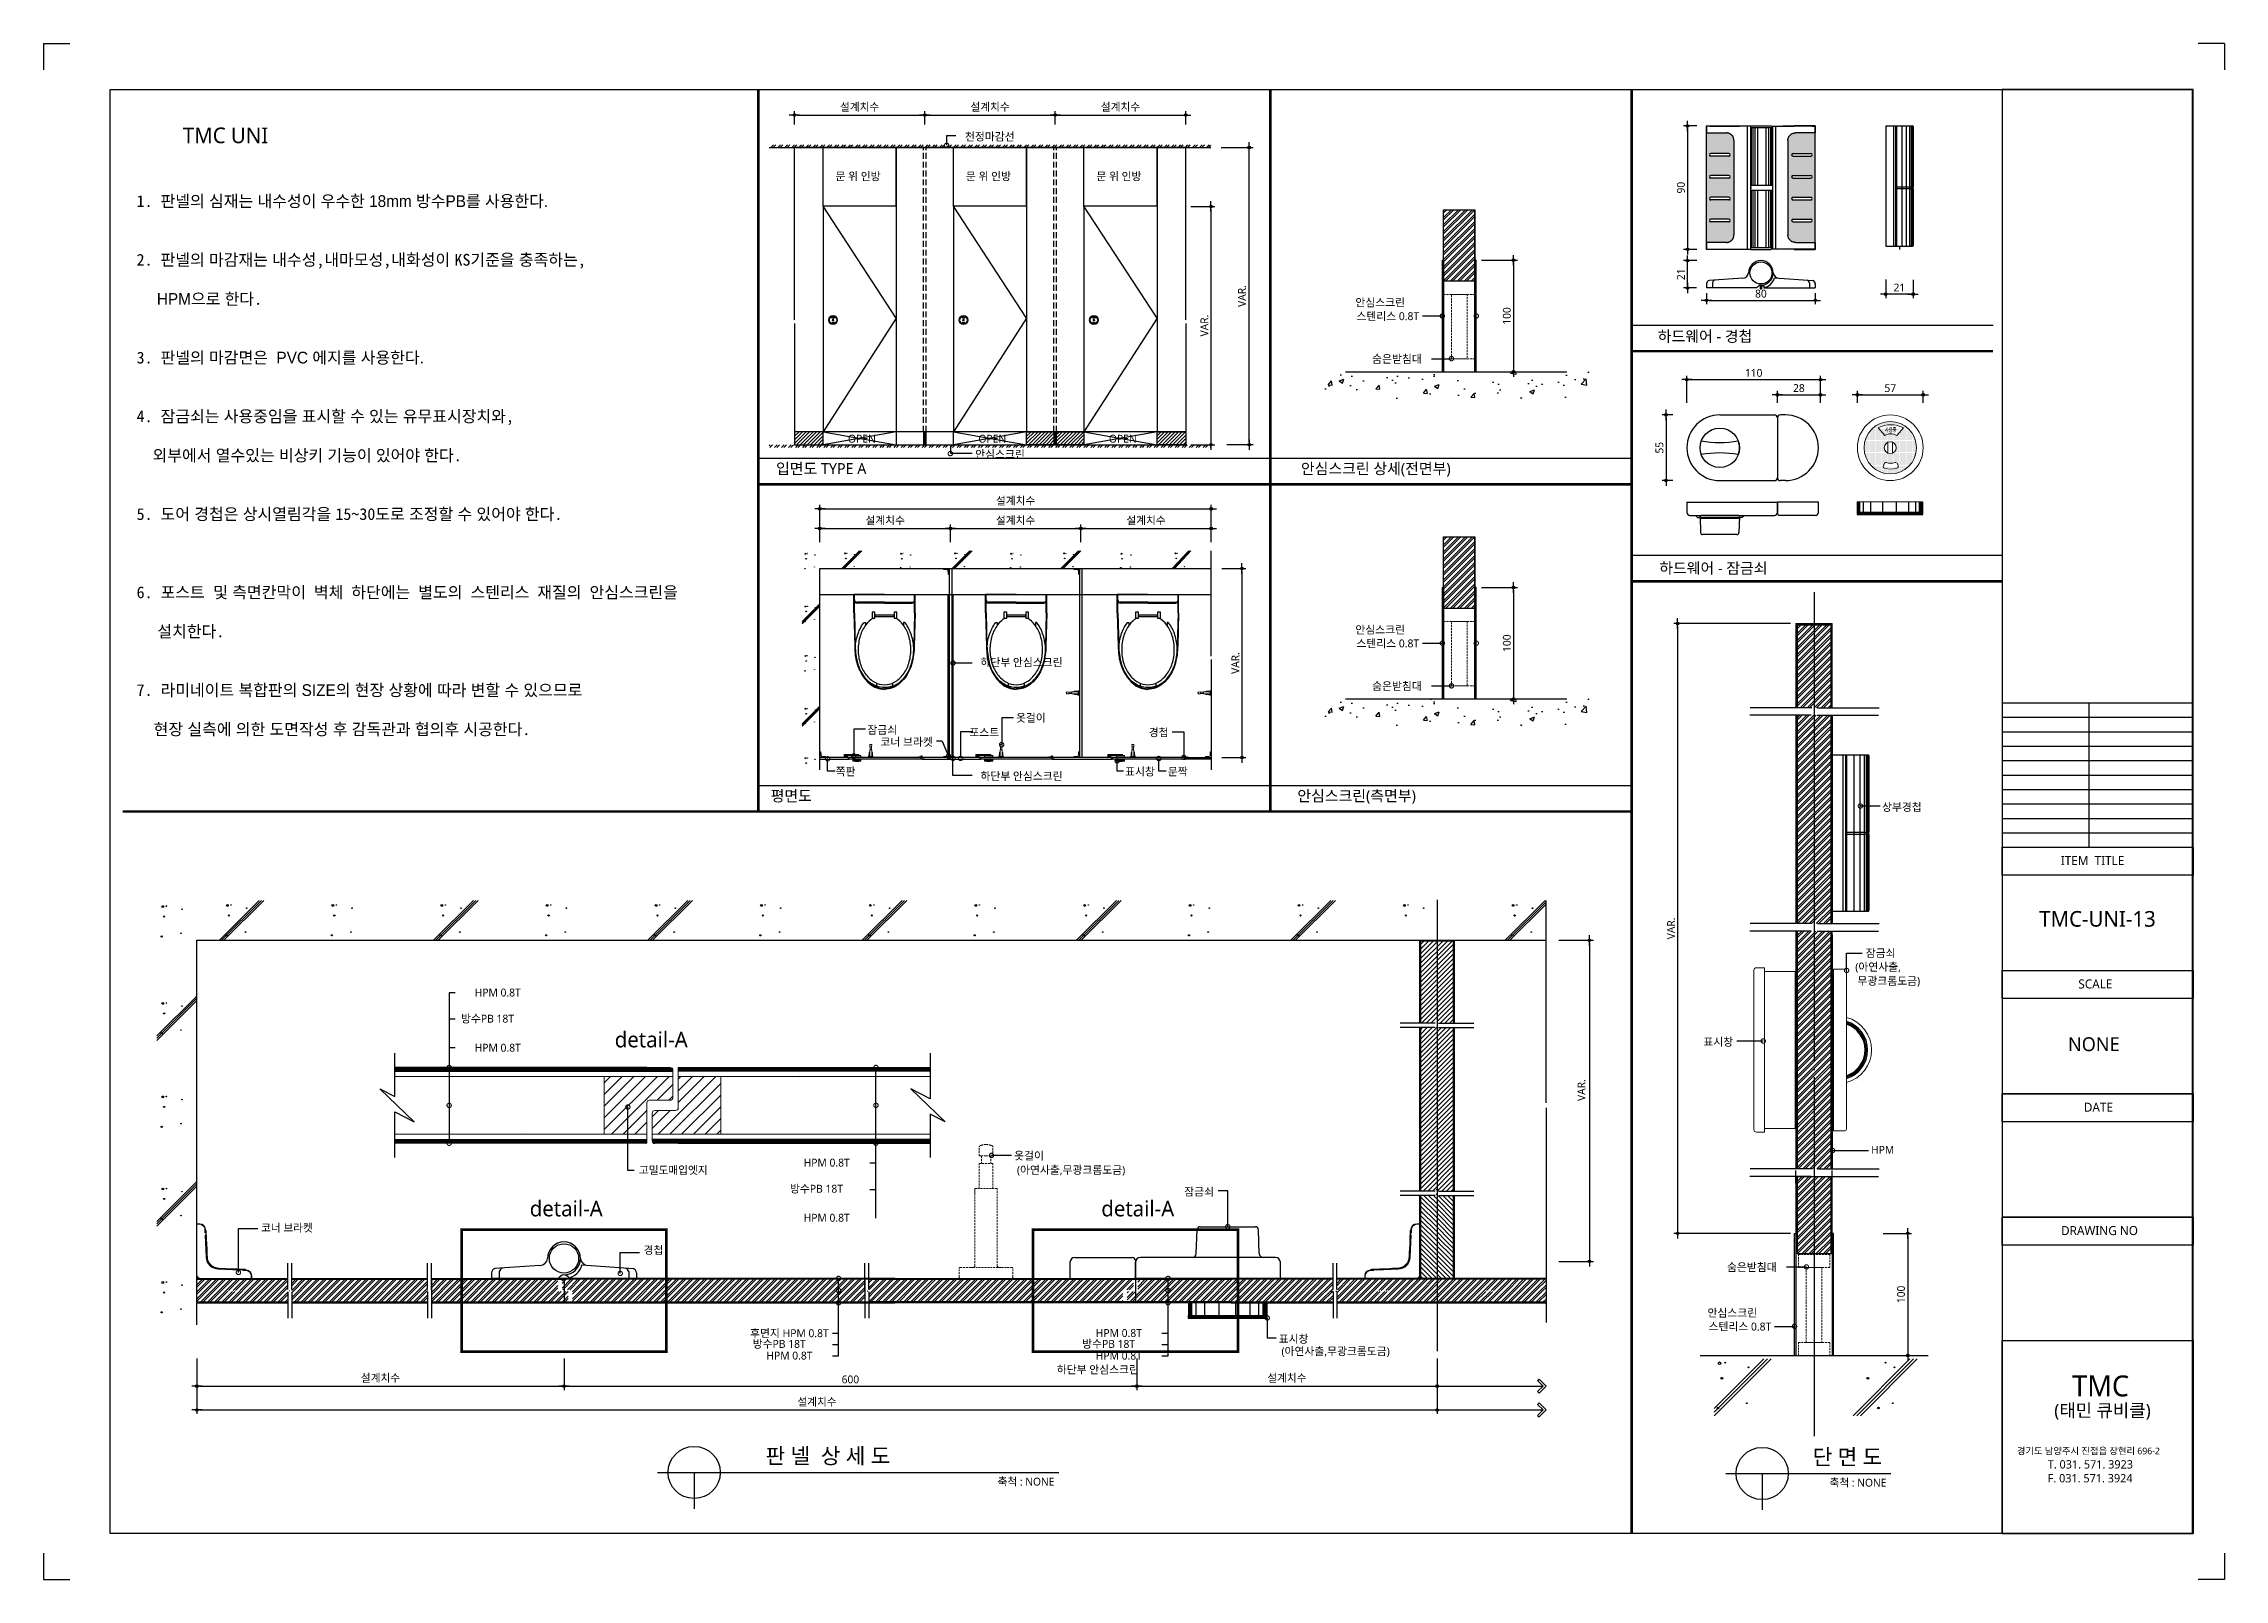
# Model space of a CAD drawing. Extents: x -255 to 8105, y -176 to 5714.
import ezdxf
from ezdxf.enums import TextEntityAlignment as Align

# ---------------------------------------------------------------- set-up
doc = ezdxf.new("R2010")
doc.units = 0
doc.header["$LTSCALE"] = 30
doc.linetypes.add('CEN', pattern=[62, 60, -1, 0, -1])
doc.linetypes.add('HIDDEN', pattern=[0.375, 0.25, -0.125])
doc.layers.get('0').update_dxf_attribs({"linetype": 'CONTINUOUS'})
doc.layers.get('DEFPOINTS').update_dxf_attribs({"linetype": 'CONTINUOUS'})
for name, color, linetype in [('02---제품선', 4, 'CONTINUOUS'), ('0_toilet', 6, 'CONTINUOUS'), ('C', 2, 'CONTINUOUS'), ('curior-0Line', 252, 'CONTINUOUS'), ('DIM', 7, 'CONTINUOUS'), ('HAT', 8, 'CONTINUOUS'), ('HID', 9, 'HIDDEN'), ('jac text', 7, 'CONTINUOUS'), ('jc panel', 4, 'CONTINUOUS'), ('TIT', 3, 'CONTINUOUS'), ('경첩', 4, 'CONTINUOUS'), ('문자', 3, 'CONTINUOUS'), ('부자재', 4, 'CONTINUOUS'), ('옷걸이', 4, 'CONTINUOUS'), ('잠금쇠(회전형)', 4, 'CONTINUOUS'), ('중심선', 1, 'CEN'), ('치수', 1, 'CONTINUOUS'), ('판넬', 2, 'CONTINUOUS'), ('해치', 8, 'CONTINUOUS')]:
    doc.layers.add(name, color=color, linetype=linetype)
doc.styles.add('HDW', font='gulim.ttc')
doc.styles.add('돋움', font='malgun.ttf')
doc.dimstyles.new('10', dxfattribs={"dimscale": 10, "dimtxt": 3, "dimasz": 1, "dimexe": 1.5, "dimexo": 2, "dimgap": 1, "dimtad": 1, "dimdec": 0, "dimlunit": 6, "dimtxsty": '돋움', "dimblk": 'DIMDOT', "dimcen": -1, "dimdle": 1.5, "dimclrt": 3, "dimazin": 3, "dimtfac": 1, "dimtdec": 0, "dimtix": 1, "dimtmove": 2, "dimatfit": 3, "dimldrblk": 'DIMDOT', "dimarcsym": 0})
pattern_1 = [(135, (-57334.4, -17801.195), (-8.9802561, -8.9802561), [])]
pattern_2 = [(45, (-222504.132, -197852.352), (-13.4703842, 13.4703842), []), (45, (-222495.151, -197852.352), (-13.4703842, 13.4703842), [])]
pattern_3 = [(45, (7379.286, -6937.005), (-13.47038, 13.47038), []), (45, (7388.266, -6937.005), (-13.47038, 13.47038), [])]
pattern_4 = [(45, (-57131.298, -19170.401), (-13.470384, 13.470384), []), (45, (-57122.318, -19170.401), (-13.470384, 13.470384), [])]
pattern_5 = [(45, (7673.655, -14000.004), (-22.45064, 22.45064), [])]
pattern_6 = [(45, (-686.345, -2220.004), (-13.470384, 13.470384), []), (45, (-677.364, -2220.004), (-13.470384, 13.470384), [])]

# ---------------------------------------------------------------- blocks, each defined once
blk = doc.blocks.new('DIMDOT')
at = {"linetype": 'Continuous'}
blk.add_line((-2, 0), (2, 0), dxfattribs=at)
for radius in [0.5, 0.25]:
    blk.add_circle((0, 0), radius, dxfattribs=at)
blk = doc.blocks.new('*D555')
at = {"layer": 'DEFPOINTS', "color": 0}
for p in [(10757.5, -1321.1), (10257.5, -1377.4), (10757.5, -1377.4)]:
    blk.add_point(p, dxfattribs=at)
at = {"layer": 'DIM', "color": 0, "lineweight": -2, "ltscale": 10}
for p, q in [((10257.5, -1357.4), (10257.5, -1306.1)), ((10267.5, -1321.1), (10747.5, -1321.1)), ((10757.5, -1357.4), (10757.5, -1306.1))]:
    blk.add_line(p, q, dxfattribs=at)
at = {"layer": 'DIM', "color": 0, "lineweight": -2, "xscale": 10, "yscale": 10, "zscale": 10, "rotation": 180}
blk.add_blockref('DIMDOT', (10257.5, -1321.1), dxfattribs=at)
at = {"layer": 'DIM', "color": 0, "lineweight": -2, "xscale": 10, "yscale": 10, "zscale": 10}
blk.add_blockref('DIMDOT', (10757.5, -1321.1), dxfattribs=at)
at = {"layer": 'DIM', "color": 3, "insert": (10507.5, -1291.4), "char_height": 30, "attachment_point": 5, "style": '돋움'}
blk.add_mtext('설계치수', dxfattribs=at)
blk = doc.blocks.new('*D556')
at = {"layer": 'DEFPOINTS', "color": 0}
for p in [(11257.5, -1321.1), (10757.5, -1377.4), (11257.5, -1377.4)]:
    blk.add_point(p, dxfattribs=at)
at = {"layer": 'DIM', "color": 0, "lineweight": -2, "ltscale": 10}
for p, q in [((10757.5, -1357.4), (10757.5, -1306.1)), ((10767.5, -1321.1), (11247.5, -1321.1)), ((11257.5, -1357.4), (11257.5, -1306.1))]:
    blk.add_line(p, q, dxfattribs=at)
at = {"layer": 'DIM', "color": 0, "lineweight": -2, "xscale": 10, "yscale": 10, "zscale": 10, "rotation": 180}
blk.add_blockref('DIMDOT', (10757.5, -1321.1), dxfattribs=at)
at = {"layer": 'DIM', "color": 0, "lineweight": -2, "xscale": 10, "yscale": 10, "zscale": 10}
blk.add_blockref('DIMDOT', (11257.5, -1321.1), dxfattribs=at)
at = {"layer": 'DIM', "color": 3, "insert": (11007.5, -1291.4), "char_height": 30, "attachment_point": 5, "style": '돋움'}
blk.add_mtext('설계치수', dxfattribs=at)
blk = doc.blocks.new('*D557')
at = {"layer": 'DEFPOINTS', "color": 0}
for p in [(11757.5, -1321.1), (11257.5, -1377.4), (11757.5, -1377.4)]:
    blk.add_point(p, dxfattribs=at)
at = {"layer": 'DIM', "color": 0, "lineweight": -2, "ltscale": 10}
for p, q in [((11257.5, -1357.4), (11257.5, -1306.1)), ((11267.5, -1321.1), (11747.5, -1321.1)), ((11757.5, -1357.4), (11757.5, -1306.1))]:
    blk.add_line(p, q, dxfattribs=at)
at = {"layer": 'DIM', "color": 0, "lineweight": -2, "xscale": 10, "yscale": 10, "zscale": 10, "rotation": 180}
blk.add_blockref('DIMDOT', (11257.5, -1321.1), dxfattribs=at)
at = {"layer": 'DIM', "color": 0, "lineweight": -2, "xscale": 10, "yscale": 10, "zscale": 10}
blk.add_blockref('DIMDOT', (11757.5, -1321.1), dxfattribs=at)
at = {"layer": 'DIM', "color": 3, "insert": (11507.5, -1291.4), "char_height": 30, "attachment_point": 5, "style": '돋움'}
blk.add_mtext('설계치수', dxfattribs=at)
blk = doc.blocks.new('*D558')
at = {"layer": 'DEFPOINTS', "color": 0}
for p in [(11757.5, -1671.5), (11757.5, -2585.3), (11854.4, -2585.3)]:
    blk.add_point(p, dxfattribs=at)
at = {"layer": 'DIM', "color": 0, "lineweight": -2, "ltscale": 10}
for p, q in [((11777.5, -1671.5), (11869.4, -1671.5)), ((11854.4, -1681.5), (11854.4, -2575.3)), ((11777.5, -2585.3), (11869.4, -2585.3))]:
    blk.add_line(p, q, dxfattribs=at)
at = {"layer": 'DIM', "color": 0, "lineweight": -2, "xscale": 10, "yscale": 10, "zscale": 10}
for p, rotation in [((11854.4, -1671.5), 90), ((11854.4, -2585.3), 270)]:
    blk.add_blockref('DIMDOT', p, dxfattribs=dict(at, rotation=rotation))
at = {"layer": 'DIM', "color": 3, "insert": (11829.2, -2128.4), "char_height": 30, "attachment_point": 5, "rotation": 90, "style": '돋움'}
blk.add_mtext('VAR.', dxfattribs=at)
blk = doc.blocks.new('*D559')
at = {"layer": 'DEFPOINTS', "color": 0}
for p in [(11876.4, -3060.2), (11876.4, -3785.2), (11973.3, -3785.2)]:
    blk.add_point(p, dxfattribs=at)
at = {"layer": 'DIM', "color": 0, "lineweight": -2, "ltscale": 10}
for p, q in [((11896.4, -3060.2), (11988.3, -3060.2)), ((11973.3, -3070.2), (11973.3, -3775.2)), ((11896.4, -3785.2), (11988.3, -3785.2))]:
    blk.add_line(p, q, dxfattribs=at)
at = {"layer": 'DIM', "color": 0, "lineweight": -2, "xscale": 10, "yscale": 10, "zscale": 10}
for p, rotation in [((11973.3, -3060.2), 90), ((11973.3, -3785.2), 270)]:
    blk.add_blockref('DIMDOT', p, dxfattribs=dict(at, rotation=rotation))
at = {"layer": 'DIM', "color": 3, "insert": (11948.1, -3422.7), "char_height": 30, "attachment_point": 5, "rotation": 90, "style": '돋움'}
blk.add_mtext('VAR.', dxfattribs=at)
blk = doc.blocks.new('_DOTSMALL')
at = {"color": 0, "linetype": 'ByBlock', "const_width": 0.5}
blk.add_lwpolyline([(-0.0625, 0, 1), (0.0625, 0, 1)], format="xyb", close=True, dxfattribs=at)
blk = doc.blocks.new('A$C63EC304E')
at = {"layer": '치수', "color": 1, "xscale": 2.5, "yscale": 2.5, "zscale": 2.5, "rotation": 234.3098741996962}
blk.add_blockref('_DOTSMALL', (0.31, 0.31), dxfattribs=at)
blk = doc.blocks.new('A$C2BC9653E')
at = {"layer": '치수', "xscale": 0.3333333333333333, "yscale": 0.3333333333333333, "zscale": 0.3333333333333333}
blk.add_blockref('A$C63EC304E', (0, 0), dxfattribs=at)
blk = doc.blocks.new('A$C7FC71301')
at = {"layer": '치수', "rotation": 180}
blk.add_blockref('A$C2BC9653E', (0.21, 0.21), dxfattribs=at)
blk = doc.blocks.new('A$C4A20372B')
at = {"layer": '치수'}
blk.add_blockref('A$C7FC71301', (0, 0), dxfattribs=at)
blk = doc.blocks.new('A$C566469F5')
at = {"layer": '치수'}
blk.add_blockref('A$C4A20372B', (0, 0), dxfattribs=at)
blk = doc.blocks.new('A$C7E317CD4')
at = {"layer": '해치', "xscale": 2, "yscale": 2, "zscale": 2}
blk.add_blockref('A$C566469F5', (0, 0), dxfattribs=at)
blk = doc.blocks.new('A$C601D7F27')
at = {"layer": '치수'}
blk.add_blockref('A$C7E317CD4', (0, 0), dxfattribs=at)
blk = doc.blocks.new('A$C38802C08')
at = {"layer": '치수'}
blk.add_blockref('A$C601D7F27', (0, 0), dxfattribs=at)
blk = doc.blocks.new('*D560')
at = {"layer": 'DEFPOINTS', "color": 0}
for p in [(11855.4, -2906.6), (11355.4, -2979.7), (11855.4, -2979.7)]:
    blk.add_point(p, dxfattribs=at)
at = {"layer": 'DIM', "color": 0, "lineweight": -2, "ltscale": 10}
for p, q in [((11355.4, -2959.7), (11355.4, -2891.6)), ((11365.4, -2906.6), (11845.4, -2906.6)), ((11855.4, -2959.7), (11855.4, -2891.6))]:
    blk.add_line(p, q, dxfattribs=at)
at = {"layer": 'DIM', "color": 0, "lineweight": -2, "xscale": 10, "yscale": 10, "zscale": 10, "rotation": 180}
blk.add_blockref('DIMDOT', (11355.4, -2906.6), dxfattribs=at)
at = {"layer": 'DIM', "color": 0, "lineweight": -2, "xscale": 10, "yscale": 10, "zscale": 10}
blk.add_blockref('DIMDOT', (11855.4, -2906.6), dxfattribs=at)
at = {"layer": 'DIM', "color": 3, "insert": (11605.4, -2877), "char_height": 30, "attachment_point": 5, "style": '돋움'}
blk.add_mtext('설계치수', dxfattribs=at)
blk = doc.blocks.new('*D561')
at = {"layer": 'DEFPOINTS', "color": 0}
for p in [(11855.4, -2831.3), (10355.4, -2979.7), (11855.4, -2979.7)]:
    blk.add_point(p, dxfattribs=at)
at = {"layer": 'DIM', "color": 0, "lineweight": -2, "ltscale": 10}
for p, q in [((10355.4, -2959.7), (10355.4, -2816.3)), ((10365.4, -2831.3), (11845.4, -2831.3)), ((11855.4, -2959.7), (11855.4, -2816.3))]:
    blk.add_line(p, q, dxfattribs=at)
at = {"layer": 'DIM', "color": 0, "lineweight": -2, "xscale": 10, "yscale": 10, "zscale": 10, "rotation": 180}
blk.add_blockref('DIMDOT', (10355.4, -2831.3), dxfattribs=at)
at = {"layer": 'DIM', "color": 0, "lineweight": -2, "xscale": 10, "yscale": 10, "zscale": 10}
blk.add_blockref('DIMDOT', (11855.4, -2831.3), dxfattribs=at)
at = {"layer": 'DIM', "color": 3, "insert": (11105.4, -2801.6), "char_height": 30, "attachment_point": 5, "style": '돋움'}
blk.add_mtext('설계치수', dxfattribs=at)
blk = doc.blocks.new('*D562')
at = {"layer": 'DEFPOINTS', "color": 0}
for p in [(11355.4, -2906.6), (10855.4, -2979.7), (11355.4, -2979.7)]:
    blk.add_point(p, dxfattribs=at)
at = {"layer": 'DIM', "color": 0, "lineweight": -2, "ltscale": 10}
for p, q in [((10855.4, -2959.7), (10855.4, -2891.6)), ((10865.4, -2906.6), (11345.4, -2906.6)), ((11355.4, -2959.7), (11355.4, -2891.6))]:
    blk.add_line(p, q, dxfattribs=at)
at = {"layer": 'DIM', "color": 0, "lineweight": -2, "xscale": 10, "yscale": 10, "zscale": 10, "rotation": 180}
blk.add_blockref('DIMDOT', (10855.4, -2906.6), dxfattribs=at)
at = {"layer": 'DIM', "color": 0, "lineweight": -2, "xscale": 10, "yscale": 10, "zscale": 10}
blk.add_blockref('DIMDOT', (11355.4, -2906.6), dxfattribs=at)
at = {"layer": 'DIM', "color": 3, "insert": (11105.4, -2877), "char_height": 30, "attachment_point": 5, "style": '돋움'}
blk.add_mtext('설계치수', dxfattribs=at)
blk = doc.blocks.new('*D563')
at = {"layer": 'DEFPOINTS', "color": 0}
for p in [(10855.4, -2906.6), (10355.4, -2979.7), (10855.4, -2979.7)]:
    blk.add_point(p, dxfattribs=at)
at = {"layer": 'DIM', "color": 0, "lineweight": -2, "ltscale": 10}
for p, q in [((10355.4, -2959.7), (10355.4, -2891.6)), ((10365.4, -2906.6), (10845.4, -2906.6)), ((10855.4, -2959.7), (10855.4, -2891.6))]:
    blk.add_line(p, q, dxfattribs=at)
at = {"layer": 'DIM', "color": 0, "lineweight": -2, "xscale": 10, "yscale": 10, "zscale": 10, "rotation": 180}
blk.add_blockref('DIMDOT', (10355.4, -2906.6), dxfattribs=at)
at = {"layer": 'DIM', "color": 0, "lineweight": -2, "xscale": 10, "yscale": 10, "zscale": 10}
blk.add_blockref('DIMDOT', (10855.4, -2906.6), dxfattribs=at)
at = {"layer": 'DIM', "color": 3, "insert": (10605.4, -2877), "char_height": 30, "attachment_point": 5, "style": '돋움'}
blk.add_mtext('설계치수', dxfattribs=at)
blk = doc.blocks.new('*D564')
at = {"layer": 'DEFPOINTS', "color": 0}
for p in [(7967.1, -6070), (9374.2, -6070), (9374.2, -6195.7)]:
    blk.add_point(p, dxfattribs=at)
at = {"layer": 'DIM', "color": 0, "lineweight": -2, "ltscale": 10}
for p, q in [((7967.1, -6090), (7967.1, -6210.7)), ((9374.2, -6090), (9374.2, -6210.7)), ((7977.1, -6195.7), (9364.2, -6195.7))]:
    blk.add_line(p, q, dxfattribs=at)
at = {"layer": 'DIM', "color": 0, "lineweight": -2, "xscale": 10, "yscale": 10, "zscale": 10, "rotation": 180}
blk.add_blockref('DIMDOT', (7967.1, -6195.7), dxfattribs=at)
at = {"layer": 'DIM', "color": 0, "lineweight": -2, "xscale": 10, "yscale": 10, "zscale": 10}
blk.add_blockref('DIMDOT', (9374.2, -6195.7), dxfattribs=at)
at = {"layer": 'DIM', "color": 3, "insert": (8670.6, -6166.1), "char_height": 30, "attachment_point": 5, "style": '돋움'}
blk.add_mtext('설계치수', dxfattribs=at)
blk = doc.blocks.new('*D565')
at = {"layer": 'DEFPOINTS', "color": 0}
for p in [(7967.1, -6070), (12721, -6070), (12721, -6287.2)]:
    blk.add_point(p, dxfattribs=at)
at = {"layer": 'DIM', "color": 0, "lineweight": -2, "ltscale": 10}
for p, q in [((7967.1, -6090), (7967.1, -6302.2)), ((12721, -6090), (12721, -6302.2)), ((7977.1, -6287.2), (12711, -6287.2))]:
    blk.add_line(p, q, dxfattribs=at)
at = {"layer": 'DIM', "color": 0, "lineweight": -2, "xscale": 10, "yscale": 10, "zscale": 10, "rotation": 180}
blk.add_blockref('DIMDOT', (7967.1, -6287.2), dxfattribs=at)
at = {"layer": 'DIM', "color": 0, "lineweight": -2, "xscale": 10, "yscale": 10, "zscale": 10}
blk.add_blockref('DIMDOT', (12721, -6287.2), dxfattribs=at)
at = {"layer": 'DIM', "color": 3, "insert": (10344, -6257.5), "char_height": 30, "attachment_point": 5, "style": '돋움'}
blk.add_mtext('설계치수', dxfattribs=at)
blk = doc.blocks.new('*D566')
at = {"layer": 'DEFPOINTS', "color": 0}
for p in [(11570.1, -6070), (12721, -6070), (12721, -6195.7)]:
    blk.add_point(p, dxfattribs=at)
at = {"layer": 'DIM', "color": 0, "lineweight": -2, "ltscale": 10}
for p, q in [((11570.1, -6090), (11570.1, -6210.7)), ((12721, -6090), (12721, -6210.7)), ((11580.1, -6195.7), (12711, -6195.7))]:
    blk.add_line(p, q, dxfattribs=at)
at = {"layer": 'DIM', "color": 0, "lineweight": -2, "xscale": 10, "yscale": 10, "zscale": 10, "rotation": 180}
blk.add_blockref('DIMDOT', (11570.1, -6195.7), dxfattribs=at)
at = {"layer": 'DIM', "color": 0, "lineweight": -2, "xscale": 10, "yscale": 10, "zscale": 10}
blk.add_blockref('DIMDOT', (12721, -6195.7), dxfattribs=at)
at = {"layer": 'DIM', "color": 3, "insert": (12145.5, -6166.1), "char_height": 30, "attachment_point": 5, "style": '돋움'}
blk.add_mtext('설계치수', dxfattribs=at)
blk = doc.blocks.new('*D567')
at = {"layer": 'DEFPOINTS', "color": 0}
for p in [(9374.2, -6070), (11570.1, -6070), (11570.1, -6195.7)]:
    blk.add_point(p, dxfattribs=at)
at = {"layer": 'DIM', "color": 0, "lineweight": -2, "ltscale": 10}
for p, q in [((9374.2, -6090), (9374.2, -6210.7)), ((11570.1, -6090), (11570.1, -6210.7)), ((9384.2, -6195.7), (11560.1, -6195.7))]:
    blk.add_line(p, q, dxfattribs=at)
at = {"layer": 'DIM', "color": 0, "lineweight": -2, "xscale": 10, "yscale": 10, "zscale": 10, "rotation": 180}
blk.add_blockref('DIMDOT', (9374.2, -6195.7), dxfattribs=at)
at = {"layer": 'DIM', "color": 0, "lineweight": -2, "xscale": 10, "yscale": 10, "zscale": 10}
blk.add_blockref('DIMDOT', (11570.1, -6195.7), dxfattribs=at)
at = {"layer": 'DIM', "color": 3, "insert": (10472.1, -6170.2), "char_height": 30, "attachment_point": 5, "style": '돋움'}
blk.add_mtext('600', dxfattribs=at)
blk = doc.blocks.new('A$C06B31977')
for p, q in [((1.26, 11.06), (1.26, 21.17)), ((1.26, 10.11), (1.26, 0))]:
    blk.add_line(p, q)
blk = doc.blocks.new('*D568')
at = {"layer": 'DEFPOINTS', "color": 0}
for p in [(13167.8, -4485.8), (13167.8, -5717.2), (13305.6, -5717.2)]:
    blk.add_point(p, dxfattribs=at)
at = {"layer": 'DIM', "color": 0, "lineweight": -2, "ltscale": 10}
for p, q in [((13187.8, -4485.8), (13320.6, -4485.8)), ((13305.6, -4495.8), (13305.6, -5707.2)), ((13187.8, -5717.2), (13320.6, -5717.2))]:
    blk.add_line(p, q, dxfattribs=at)
at = {"layer": 'DIM', "color": 0, "lineweight": -2, "xscale": 10, "yscale": 10, "zscale": 10}
for p, rotation in [((13305.6, -4485.8), 90), ((13305.6, -5717.2), 270)]:
    blk.add_blockref('DIMDOT', p, dxfattribs=dict(at, rotation=rotation))
at = {"layer": 'DIM', "color": 3, "insert": (13274.8, -5060.6), "char_height": 30, "attachment_point": 5, "rotation": 90, "style": '돋움'}
blk.add_mtext('VAR.', dxfattribs=at)
blk = doc.blocks.new('A$C13EB2441')
for p, q in [((0.84, 7.37), (0.84, 14.11)), ((0.84, 6.74), (0.84, 0))]:
    blk.add_line(p, q)
blk = doc.blocks.new('*D569')
at = {"layer": 'DEFPOINTS', "color": 0}
for p in [(14190.8, -2335.7), (13678.8, -2444.3), (14190.8, -2444.3)]:
    blk.add_point(p, dxfattribs=at)
at = {"layer": 'DIM', "color": 0, "lineweight": -2, "ltscale": 10}
for p, q in [((13678.8, -2424.3), (13678.8, -2320.7)), ((13688.8, -2335.7), (14180.8, -2335.7)), ((14190.8, -2424.3), (14190.8, -2320.7))]:
    blk.add_line(p, q, dxfattribs=at)
at = {"layer": 'DIM', "color": 0, "lineweight": -2, "xscale": 10, "yscale": 10, "zscale": 10, "rotation": 180}
blk.add_blockref('DIMDOT', (13678.8, -2335.7), dxfattribs=at)
at = {"layer": 'DIM', "color": 0, "lineweight": -2, "xscale": 10, "yscale": 10, "zscale": 10}
blk.add_blockref('DIMDOT', (14190.8, -2335.7), dxfattribs=at)
at = {"layer": 'DIM', "color": 3, "insert": (13934.8, -2310.1), "char_height": 30, "attachment_point": 5, "style": '돋움'}
blk.add_mtext('110', dxfattribs=at)
blk = doc.blocks.new('*D570')
at = {"layer": 'DEFPOINTS', "color": 0}
for p in [(14190.8, -2393.7), (14025.8, -2444.3), (14190.8, -2444.3)]:
    blk.add_point(p, dxfattribs=at)
at = {"layer": 'DIM', "color": 0, "lineweight": -2, "ltscale": 10}
for p, q in [((14025.8, -2424.3), (14025.8, -2378.7)), ((14035.8, -2393.7), (14180.8, -2393.7)), ((14190.8, -2424.3), (14190.8, -2378.7))]:
    blk.add_line(p, q, dxfattribs=at)
at = {"layer": 'DIM', "color": 0, "lineweight": -2, "xscale": 10, "yscale": 10, "zscale": 10, "rotation": 180}
blk.add_blockref('DIMDOT', (14025.8, -2393.7), dxfattribs=at)
at = {"layer": 'DIM', "color": 0, "lineweight": -2, "xscale": 10, "yscale": 10, "zscale": 10}
blk.add_blockref('DIMDOT', (14190.8, -2393.7), dxfattribs=at)
at = {"layer": 'DIM', "color": 3, "insert": (14108.3, -2368.2), "char_height": 30, "attachment_point": 5, "style": '돋움'}
blk.add_mtext('28', dxfattribs=at)
blk = doc.blocks.new('*D571')
at = {"layer": 'DEFPOINTS', "color": 0}
for p in [(14584.5, -2393.7), (14332.5, -2444.3), (14584.5, -2444.3)]:
    blk.add_point(p, dxfattribs=at)
at = {"layer": 'DIM', "color": 0, "lineweight": -2, "ltscale": 10}
for p, q in [((14332.5, -2424.3), (14332.5, -2378.7)), ((14342.5, -2393.7), (14574.5, -2393.7)), ((14584.5, -2424.3), (14584.5, -2378.7))]:
    blk.add_line(p, q, dxfattribs=at)
at = {"layer": 'DIM', "color": 0, "lineweight": -2, "xscale": 10, "yscale": 10, "zscale": 10, "rotation": 180}
blk.add_blockref('DIMDOT', (14332.5, -2393.7), dxfattribs=at)
at = {"layer": 'DIM', "color": 0, "lineweight": -2, "xscale": 10, "yscale": 10, "zscale": 10}
blk.add_blockref('DIMDOT', (14584.5, -2393.7), dxfattribs=at)
at = {"layer": 'DIM', "color": 3, "insert": (14458.5, -2368.4), "char_height": 30, "attachment_point": 5, "style": '돋움'}
blk.add_mtext('57', dxfattribs=at)
blk = doc.blocks.new('*D572')
at = {"layer": 'DEFPOINTS', "color": 0}
for p in [(13736.5, -1363), (13681.4, -1836.1), (13736.5, -1836.1)]:
    blk.add_point(p, dxfattribs=at)
at = {"layer": 'DIM', "color": 0, "lineweight": -2, "ltscale": 10}
for p, q in [((13716.5, -1363), (13666.4, -1363)), ((13681.4, -1373), (13681.4, -1826.1)), ((13716.5, -1836.1), (13666.4, -1836.1))]:
    blk.add_line(p, q, dxfattribs=at)
at = {"layer": 'DIM', "color": 0, "lineweight": -2, "xscale": 10, "yscale": 10, "zscale": 10}
for p, rotation in [((13681.4, -1363), 90), ((13681.4, -1836.1), 270)]:
    blk.add_blockref('DIMDOT', p, dxfattribs=dict(at, rotation=rotation))
at = {"layer": 'DIM', "color": 3, "insert": (13655.9, -1599.5), "char_height": 30, "attachment_point": 5, "rotation": 90, "style": '돋움'}
blk.add_mtext('90', dxfattribs=at)
blk = doc.blocks.new('*D573')
at = {"layer": 'DEFPOINTS', "color": 0}
for p in [(13754.1, -1984.3), (14171.1, -1984.3), (14171.1, -2031.7)]:
    blk.add_point(p, dxfattribs=at)
at = {"layer": 'DIM', "color": 0, "lineweight": -2, "ltscale": 10}
for p, q in [((13754.1, -2004.3), (13754.1, -2046.7)), ((14171.1, -2004.3), (14171.1, -2046.7)), ((13764.1, -2031.7), (14161.1, -2031.7))]:
    blk.add_line(p, q, dxfattribs=at)
at = {"layer": 'DIM', "color": 0, "lineweight": -2, "xscale": 10, "yscale": 10, "zscale": 10, "rotation": 180}
blk.add_blockref('DIMDOT', (13754.1, -2031.7), dxfattribs=at)
at = {"layer": 'DIM', "color": 0, "lineweight": -2, "xscale": 10, "yscale": 10, "zscale": 10}
blk.add_blockref('DIMDOT', (14171.1, -2031.7), dxfattribs=at)
at = {"layer": 'DIM', "color": 3, "insert": (13962.6, -2006.2), "char_height": 30, "attachment_point": 5, "style": '돋움'}
blk.add_mtext('80', dxfattribs=at)
blk = doc.blocks.new('*D574')
at = {"layer": 'DEFPOINTS', "color": 0}
for p in [(13681.4, -1879.3), (13736.5, -1879.3), (13735.8, -1984.3)]:
    blk.add_point(p, dxfattribs=at)
at = {"layer": 'DIM', "color": 0, "lineweight": -2, "ltscale": 10}
for p, q in [((13716.5, -1879.3), (13666.4, -1879.3)), ((13681.4, -1974.3), (13681.4, -1889.3)), ((13715.8, -1984.3), (13666.4, -1984.3))]:
    blk.add_line(p, q, dxfattribs=at)
at = {"layer": 'DIM', "color": 0, "lineweight": -2, "xscale": 10, "yscale": 10, "zscale": 10}
for p, rotation in [((13681.4, -1879.3), 90), ((13681.4, -1984.3), 270)]:
    blk.add_blockref('DIMDOT', p, dxfattribs=dict(at, rotation=rotation))
at = {"layer": 'DIM', "color": 3, "insert": (13656.1, -1931.8), "char_height": 30, "attachment_point": 5, "rotation": 90, "style": '돋움'}
blk.add_mtext('21', dxfattribs=at)
blk = doc.blocks.new('*D575')
at = {"layer": 'DEFPOINTS', "color": 0}
for p in [(14440.9, -1932.1), (14545.9, -1932.9), (14440.9, -2007.8)]:
    blk.add_point(p, dxfattribs=at)
at = {"layer": 'DIM', "color": 0, "lineweight": -2, "ltscale": 10}
for p, q in [((14440.9, -1952.1), (14440.9, -2022.8)), ((14545.9, -1952.9), (14545.9, -2022.8)), ((14535.9, -2007.8), (14450.9, -2007.8))]:
    blk.add_line(p, q, dxfattribs=at)
at = {"layer": 'DIM', "color": 0, "lineweight": -2, "xscale": 10, "yscale": 10, "zscale": 10, "rotation": 180}
blk.add_blockref('DIMDOT', (14440.9, -2007.8), dxfattribs=at)
at = {"layer": 'DIM', "color": 0, "lineweight": -2, "xscale": 10, "yscale": 10, "zscale": 10}
blk.add_blockref('DIMDOT', (14545.9, -2007.8), dxfattribs=at)
at = {"layer": 'DIM', "color": 3, "insert": (14493.4, -1982.5), "char_height": 30, "attachment_point": 5, "style": '돋움'}
blk.add_mtext('21', dxfattribs=at)
blk = doc.blocks.new('A$C10E41893')
at = {"layer": '부자재'}
for p, q in [((6, 0), (6, 196)), ((123, 196), (6, 196)), ((123, 192), (6, 192)), ((55, 0), (55, 177)), ((61, 0), (61, 177)), ((6, 0), (6, -196)), ((55, 0), (55, -177)), ((61, 0), (61, -177)), ((123, -192), (6, -192)), ((123, -196), (6, -196))]:
    blk.add_line(p, q, dxfattribs=at)
for points in [[(123, 196, -0.012538), (123, 196), (335, 190, -0.055395), (445, 175, -0.154276), (577, 93, -0.179504), (612, 0, -0.179504)], [(123, 192, -0.012538), (123, 192), (335, 187, -0.055395), (444, 172, -0.154276), (574, 91, -0.179504), (608, 0, -0.179504)], [(157, -72, 0.089162), (200, -119, 0.085733), (270, -155, 0.075373), (359, -168, 0.075373), (447, -155, 0.085733), (517, -119, 0.106084), (567, -62, 0.126931), (583, 0, 0.126931), (567, 62, 0.106084), (517, 119, 0.085733), (447, 155, 0.075373), (359, 168, 0.075373), (270, 155, 0.085733), (200, 119, 0.089162), (157, 72)], [(572, 51), (589, 51), (589, 60, 0.021185), (583, 71, 0.106084), (528, 134, 0.085733), (453, 172, 0.075373), (359, 187, 0.075373), (265, 172, 0.085733), (189, 134, 0.007337), (184, 130), (184, 122), (205, 122)], [(123, -196, 0.012538), (123, -196), (335, -190, 0.055395), (445, -175, 0.154276), (577, -93, 0.179504), (612, 0, 0.179504)], [(123, -192, 0.012538), (123, -192), (335, -187, 0.055395), (444, -172, 0.154276), (574, -91, 0.179504), (608, 0, 0.179504)], [(589, -51, 0.090214), (598, 0, 0.090214), (589, 51, 0.106084)], [(572, -51), (589, -51), (589, -60, -0.021185), (583, -71, -0.106084), (528, -134, -0.085733), (453, -172, -0.075373), (359, -187, -0.075373), (265, -172, -0.085733), (189, -134, -0.007337), (184, -130), (184, -122), (205, -122)]]:
    blk.add_lwpolyline(points, format="xyb", dxfattribs=at)
blk.add_lwpolyline([(138, -61), (119, -61), (119, -79), (157, -79), (157, -61), (138, -61), (147, -61), (147, 61), (138, 61), (157, 61), (157, 79), (119, 79), (119, 61), (138, 61), (138, -61), (119, -61)], dxfattribs=at)
for centre, start, end in [((40, 177), 0, 90), ((46, 177), 0, 90), ((40, -177), 270, 0), ((46, -177), 270, 0)]:
    blk.add_arc(centre, 15, start, end, dxfattribs=at)
blk = doc.blocks.new('*D576')
at = {"layer": 'DEFPOINTS', "color": 0}
for p in [(13644.5, -2470.9), (13598.8, -2722.9), (13644.5, -2722.9)]:
    blk.add_point(p, dxfattribs=at)
at = {"layer": 'DIM', "color": 0, "lineweight": -2, "ltscale": 10}
for p, q in [((13624.5, -2470.9), (13583.8, -2470.9)), ((13598.8, -2480.9), (13598.8, -2712.9)), ((13624.5, -2722.9), (13583.8, -2722.9))]:
    blk.add_line(p, q, dxfattribs=at)
at = {"layer": 'DIM', "color": 0, "lineweight": -2, "xscale": 10, "yscale": 10, "zscale": 10}
for p, rotation in [((13598.8, -2470.9), 90), ((13598.8, -2722.9), 270)]:
    blk.add_blockref('DIMDOT', p, dxfattribs=dict(at, rotation=rotation))
at = {"layer": 'DIM', "color": 3, "insert": (13573.6, -2596.9), "char_height": 30, "attachment_point": 5, "rotation": 90, "style": '돋움'}
blk.add_mtext('55', dxfattribs=at)
blk = doc.blocks.new('*D577')
at = {"layer": 'DEFPOINTS', "color": 0}
for p in [(14096.3, -3270.9), (13643.4, -5609.9), (14096.3, -5609.9)]:
    blk.add_point(p, dxfattribs=at)
at = {"layer": 'DIM', "color": 0, "lineweight": -2, "ltscale": 10}
for p, q in [((14076.3, -3270.9), (13628.4, -3270.9)), ((13643.4, -3280.9), (13643.4, -5599.9)), ((14076.3, -5609.9), (13628.4, -5609.9))]:
    blk.add_line(p, q, dxfattribs=at)
at = {"layer": 'DIM', "color": 0, "lineweight": -2, "xscale": 10, "yscale": 10, "zscale": 10}
for p, rotation in [((13643.4, -3270.9), 90), ((13643.4, -5609.9), 270)]:
    blk.add_blockref('DIMDOT', p, dxfattribs=dict(at, rotation=rotation))
at = {"layer": 'DIM', "color": 3, "insert": (13618.2, -4440.4), "char_height": 30, "attachment_point": 5, "rotation": 90, "style": '돋움'}
blk.add_mtext('VAR.', dxfattribs=at)
blk = doc.blocks.new('*D578')
at = {"layer": 'DEFPOINTS', "color": 0}
for p in [(14410.9, -5609.8), (14410.9, -6078.1), (14525.3, -6078.1)]:
    blk.add_point(p, dxfattribs=at)
at = {"layer": 'DIM', "color": 0, "lineweight": -2, "ltscale": 10}
for p, q in [((14430.9, -5609.8), (14540.3, -5609.8)), ((14525.3, -5619.8), (14525.3, -6068.1)), ((14430.9, -6078.1), (14540.3, -6078.1))]:
    blk.add_line(p, q, dxfattribs=at)
at = {"layer": 'DIM', "color": 0, "lineweight": -2, "xscale": 10, "yscale": 10, "zscale": 10}
for p, rotation in [((14525.3, -5609.8), 90), ((14525.3, -6078.1), 270)]:
    blk.add_blockref('DIMDOT', p, dxfattribs=dict(at, rotation=rotation))
at = {"layer": 'DIM', "color": 3, "insert": (14499.7, -5844), "char_height": 30, "attachment_point": 5, "rotation": 90, "style": '돋움'}
blk.add_mtext('100', dxfattribs=at)
blk = doc.blocks.new('*D579')
at = {"layer": 'DEFPOINTS', "color": 0}
for p in [(12871.3, -3132.8), (12871.3, -3560.3), (13014.2, -3560.3)]:
    blk.add_point(p, dxfattribs=at)
at = {"layer": 'DIM', "color": 0, "lineweight": -2, "ltscale": 10}
for p, q in [((12891.3, -3132.8), (13029.2, -3132.8)), ((13014.2, -3142.8), (13014.2, -3550.3)), ((12891.3, -3560.3), (13029.2, -3560.3))]:
    blk.add_line(p, q, dxfattribs=at)
at = {"layer": 'DIM', "color": 0, "lineweight": -2, "xscale": 10, "yscale": 10, "zscale": 10}
for p, rotation in [((13014.2, -3132.8), 90), ((13014.2, -3560.3), 270)]:
    blk.add_blockref('DIMDOT', p, dxfattribs=dict(at, rotation=rotation))
at = {"layer": 'DIM', "color": 3, "insert": (12988.6, -3346.5), "char_height": 30, "attachment_point": 5, "rotation": 90, "style": '돋움'}
blk.add_mtext('100', dxfattribs=at)
blk = doc.blocks.new('*D580')
at = {"layer": 'DEFPOINTS', "color": 0}
for p in [(12871.3, -1877.9), (12871.3, -2305.4), (13014.2, -2305.4)]:
    blk.add_point(p, dxfattribs=at)
at = {"layer": 'DIM', "color": 0, "lineweight": -2, "ltscale": 10}
for p, q in [((12891.3, -1877.9), (13029.2, -1877.9)), ((13014.2, -1887.9), (13014.2, -2295.4)), ((12891.3, -2305.4), (13029.2, -2305.4))]:
    blk.add_line(p, q, dxfattribs=at)
at = {"layer": 'DIM', "color": 0, "lineweight": -2, "xscale": 10, "yscale": 10, "zscale": 10}
for p, rotation in [((13014.2, -1877.9), 90), ((13014.2, -2305.4), 270)]:
    blk.add_blockref('DIMDOT', p, dxfattribs=dict(at, rotation=rotation))
at = {"layer": 'DIM', "color": 3, "insert": (12988.6, -2091.6), "char_height": 30, "attachment_point": 5, "rotation": 90, "style": '돋움'}
blk.add_mtext('100', dxfattribs=at)
blk = doc.blocks.new('*D581')
at = {"layer": 'DEFPOINTS', "color": 0}
for p in [(11873.2, -1445.3), (12000.6, -1445.3), (11895.7, -2585.1)]:
    blk.add_point(p, dxfattribs=at)
at = {"layer": 'DIM', "color": 0, "lineweight": -2, "ltscale": 10}
for p, q in [((11893.2, -1445.3), (12015.6, -1445.3)), ((12000.6, -2575.1), (12000.6, -1455.3)), ((11915.7, -2585.1), (12015.6, -2585.1))]:
    blk.add_line(p, q, dxfattribs=at)
at = {"layer": 'DIM', "color": 0, "lineweight": -2, "xscale": 10, "yscale": 10, "zscale": 10}
for p, rotation in [((12000.6, -1445.3), 90), ((12000.6, -2585.1), 270)]:
    blk.add_blockref('DIMDOT', p, dxfattribs=dict(at, rotation=rotation))
at = {"layer": 'DIM', "color": 3, "insert": (11973.3, -2015.2), "char_height": 30, "attachment_point": 5, "rotation": 90, "style": '돋움'}
blk.add_mtext('VAR.', dxfattribs=at)
blk = doc.blocks.new('UNI-13', base_point=(7634, -6761))
h = blk.add_hatch()
h.set_pattern_fill('ANSI31', color=2, style=0)
h.set_pattern_definition([(45, (10851.8218, -3842.0984), (-2.245064, 2.245064), [])])
h.paths.add_polyline_path([(12871.3, -2093.7, -1), (12871.3, -2089.5), (12871.3, -1877.9), (12866.3, -1877.9), (12866.3, -2305.4), (12871.3, -2305.4)])
h.paths.add_polyline_path([(12741.3, -2093.7), (12741.3, -2305.4), (12746.3, -2305.4), (12746.3, -1877.9), (12741.3, -1877.9), (12741.3, -2089.5, -0.156999), (12742.5, -2089.9, -0.72861)])
h = blk.add_hatch()
h.set_pattern_fill('ANSI31', color=3, scale=3, angle=180)
h.set_pattern_definition([(225, (7575.794, -6937.005), (6.735192, -6.735192), [])])
h.paths.add_polyline_path([(10752.5, -2535.3), (10647.5, -2535.3), (10647.5, -2585.3), (10752.5, -2585.3)])
h.paths.add_polyline_path([(11252.5, -2535.3), (11147.5, -2535.3), (11147.5, -2585.3), (11252.5, -2585.3)])
h.paths.add_polyline_path([(11367.5, -2535.3), (11262.5, -2535.3), (11262.5, -2585.3), (11367.5, -2585.3)])
h.paths.add_polyline_path([(11647.5, -2535.3), (11757.5, -2535.3), (11757.5, -2585.3), (11647.5, -2585.3)])
h.paths.add_polyline_path([(10367.5, -2535.3), (10257.5, -2535.3), (10257.5, -2585.3), (10367.5, -2585.3)])
h.paths.add_polyline_path([(10752.5, -2535.3), (10647.5, -2535.3), (10647.5, -2585.3), (10752.5, -2585.3)])
h = blk.add_hatch()
h.set_pattern_fill('ANSI31', color=2, style=0)
h.set_pattern_definition([(45, (7575.7936, -6937.005), (-2.245064, 2.245064), [])])
h.paths.add_polyline_path([(10762.5, -2535.3), (10752.5, -2535.3), (10752.5, -2585.3), (10762.5, -2585.3)])
h = blk.add_hatch()
h.set_pattern_fill('ANSI31', color=2, style=0)
h.set_pattern_definition([(45, (8075.7936, -6937.005), (-2.245064, 2.245064), [])])
h.paths.add_polyline_path([(11262.5, -2535.3), (11252.5, -2535.3), (11252.5, -2585.3), (11262.5, -2585.3)])
h = blk.add_hatch()
h.set_pattern_fill('ANSI31', color=2, style=0)
h.set_pattern_definition([(45, (10851.8218, -5097.0157), (-2.245064, 2.245064), [])])
h.paths.add_polyline_path([(12871.3, -3348.6, -1), (12871.3, -3344.5), (12871.3, -3132.8), (12866.3, -3132.8), (12866.3, -3560.3), (12871.3, -3560.3)])
h.paths.add_polyline_path([(12741.3, -3348.6), (12741.3, -3560.3), (12746.3, -3560.3), (12746.3, -3132.8), (12741.3, -3132.8), (12741.3, -3344.5, -0.156999), (12742.5, -3344.8, -0.72861)])
h = blk.add_hatch()
h.set_pattern_fill('STEEL', color=252)
h.set_pattern_definition([(45, (7647.5265, -7015.8205), (-2.245064, 2.245064), []), (45, (7647.5265, -7014.233), (-2.245064, 2.245064), [])])
h.paths.add_polyline_path([(9519.6, -4973.9), (8935.9, -4973.9, -0.414214), (8933.8, -4975.9), (8933.8, -4988.4), (9519.6, -4988.4)])
h.paths.add_polyline_path([(9781.6, -4973.9), (9691.6, -4973.9), (9519.6, -4973.9), (9519.6, -4988.4), (9791.6, -4988.4), (9791.6, -4983.9, 0.414214)])
h.paths.add_polyline_path([(8933.8, -4975.9), (8933.8, -4973.9), (8725.3, -4973.9), (8725.3, -4988.4), (8933.8, -4988.4)])
h.paths.add_polyline_path([(9691.6, -5249.7), (8933.8, -5249.7), (8933.8, -5262.2, -0.414214), (8935.9, -5264.3), (9689.6, -5264.3, -0.427305), (9691.6, -5262.1)])
h.paths.add_polyline_path([(8933.8, -5249.7), (8725.3, -5249.7), (8725.3, -5264.3), (8931.7, -5264.3, -0.156999), (8932.1, -5263, -0.241509), (8933.8, -5262.2)])
h.paths.add_polyline_path([(9984.2, -5249.7), (9712.2, -5249.7), (9712.2, -5254.3, 0.414214), (9722.2, -5264.3), (9812.2, -5264.3), (9984.2, -5264.3)])
h.paths.add_polyline_path([(10570, -5249.7), (9984.2, -5249.7), (9984.2, -5264.3), (10567.9, -5264.3, -0.414214), (10570, -5262.2)])
h.paths.add_polyline_path([(10570, -4975.9, -0.414214), (10567.9, -4973.9), (9812.2, -4973.9), (9812.2, -4988.4), (10570, -4988.4)])
h.paths.add_polyline_path([(10778.5, -4973.9), (10572.1, -4973.9, -0.156999), (10571.7, -4975.1, -0.241509), (10570, -4975.9), (10570, -4988.4), (10778.5, -4988.4)])
h.paths.add_polyline_path([(10778.5, -5249.7), (10570, -5249.7), (10570, -5262.2, -0.241509), (10571.7, -5263, -0.156999), (10572.1, -5264.3), (10778.5, -5264.3)])
h = blk.add_hatch()
h.set_pattern_fill('ANSI31', color=5, scale=10)
h.set_pattern_definition(pattern_5)
h.paths.add_polyline_path([(9781.6, -5099.3, 0.414214), (9791.6, -5089.3), (9791.6, -5008.4), (9528.8, -5008.4), (9528.8, -5229.7), (9691.6, -5229.7), (9691.6, -5109.3, -0.414214), (9701.6, -5099.3)])
h = blk.add_hatch()
h.set_pattern_fill('ANSI31', color=5, scale=10)
h.set_pattern_definition(pattern_5)
edge = h.paths.add_edge_path()
edge.add_line((9975, -5008.4), (9812.2, -5008.4))
edge.add_line((9812.2, -5008.4), (9812.2, -5128.8))
edge.add_arc((9802.2, -5128.8), 10, 270, 360, ccw=False)
edge.add_line((9802.2, -5138.8), (9722.2, -5138.8))
edge.add_arc((9722.2, -5148.8), 10, 90, 180)
edge.add_line((9712.2, -5148.8), (9712.2, -5229.7))
edge.add_line((9712.2, -5229.7), (9975, -5229.7))
edge.add_line((9975, -5229.7), (9975, -5008.4))
at = {"layer": 'HAT'}
h = blk.add_hatch(dxfattribs=at)
h.set_pattern_fill('ANSI32', color=256, scale=2, style=0)
h.set_pattern_definition([(45, (-1078.576, -7078.481), (-13.470384, 13.470384), []), (45, (-1069.596, -7078.481), (-13.470384, 13.470384), [])])
h.paths.add_polyline_path([(10160.8, -1435.5), (11854.4, -1435.5), (11854.4, -1445.5), (10160.8, -1445.5)])
h = blk.add_hatch(dxfattribs=at)
h.set_pattern_fill('ANSI32', color=256, scale=2, style=0)
h.set_pattern_definition([(45, (7664.973, -5682.088), (-13.470384, 13.470384), []), (45, (7673.953, -5682.088), (-13.470384, 13.470384), [])])
h.paths.add_polyline_path([(12866.3, -1684.1), (12746.3, -1684.1), (12746.3, -1958.7), (12866.3, -1958.7), (12866.3, -1877.9)])
h = blk.add_hatch(dxfattribs=at)
h.set_pattern_fill('ANSI32', color=256, scale=2, style=0)
h.set_pattern_definition([(45, (-1078.576, -6896.501), (-13.470384, 13.470384), []), (45, (-1069.596, -6896.501), (-13.470384, 13.470384), [])])
h.paths.add_polyline_path([(10160.8, -2595.8), (11854.4, -2595.8), (11854.4, -2585.8), (10160.8, -2585.8)])
h = blk.add_hatch(dxfattribs=at)
h.set_pattern_fill('ANSI32', color=256, scale=2, style=0)
h.set_pattern_definition([(45, (7664.973, -6937.005), (-13.470384, 13.470384), []), (45, (7673.953, -6937.005), (-13.470384, 13.470384), [])])
h.paths.add_polyline_path([(12866.3, -2939), (12746.3, -2939), (12746.3, -3213.7), (12866.3, -3213.7), (12866.3, -3132.8)])
h = blk.add_hatch(dxfattribs=at)
h.set_pattern_fill('ANSI32', color=256, scale=2, style=0)
h.set_pattern_definition(pattern_6)
h.paths.add_polyline_path([(14231.3, -3593.9), (14231.3, -3275.9), (14166.3, -3275.9), (14166.3, -3593.9)])
h.paths.add_polyline_path([(14101.3, -3275.9), (14101.3, -3593.9), (14166.3, -3593.9), (14166.3, -3275.9)])
h = blk.add_hatch(dxfattribs=at)
h.set_pattern_fill('ANSI32', color=256, scale=2, style=0)
h.set_pattern_definition(pattern_4)
edge = h.paths.add_edge_path()
edge.add_line((14231.3, -3671.6), (14171.9, -3671.6))
edge.add_arc((14169.8, -3671.6), 2.08, -54.30987, 0, ccw=False)
edge.add_arc((14169.8, -3671.6), 2.08, 125.69013, 305.69013, ccw=False)
edge.add_arc((14169.8, -3671.6), 2.08, 0, 125.69013, ccw=False)
edge.add_line((14171.9, -3671.6), (14231.3, -3671.6))
edge.add_line((14231.3, -3671.6), (14231.3, -3622.9))
edge.add_line((14231.3, -3622.9), (14221, -3622.9))
edge.add_spline(control_points=[(14218.2, -3630.7), (14219.1, -3628.1), (14220.1, -3625.4), (14221, -3622.9)], knot_values=[0, 0, 0, 0, 0.152076, 0.152076, 0.152076, 0.152076], degree=3, periodic=0)
edge.add_line((14221, -3622.9), (14166.3, -3622.9))
edge.add_line((14166.3, -3622.9), (14166.3, -4421.4))
edge.add_line((14166.3, -4421.4), (14223, -4421.4))
edge.add_spline(control_points=[(14223, -4421.4), (14226.2, -4412.7), (14229.2, -4404.8), (14231.3, -4401)], knot_values=[0.152076, 0.152076, 0.152076, 0.152076, 0.673721, 0.673721, 0.673721, 0.673721], degree=3, periodic=0)
edge.add_spline(control_points=[(14233.7, -4421.4), (14234.2, -4411.4), (14235.3, -4396.1), (14232.4, -4399), (14231.3, -4401)], knot_values=[0.673721, 0.673721, 0.673721, 0.673721, 1.332503, 1.60798, 1.60798, 1.60798, 1.60798], degree=3, periodic=0)
edge.add_line((14231.3, -4401), (14231.3, -3671.6))
h.paths.add_polyline_path([(14166.3, -3622.9), (14101.3, -3622.9), (14101.3, -4421.4), (14166.3, -4421.4)])
h = blk.add_hatch(dxfattribs=at)
h.set_pattern_fill('ANSI32', color=256, scale=2, style=0)
h.set_pattern_definition(pattern_4)
h.paths.add_polyline_path([(14166.3, -4907), (14101.3, -4907), (14101.3, -5362.5), (14166.3, -5362.5), (14166.3, -5253, -0.567825), (14166.3, -5249.4)])
h.paths.add_polyline_path([(14231.3, -4907), (14166.3, -4907), (14166.3, -5249.4, -0.582142), (14169.4, -5251.2), (14231.3, -5251.2)])
edge = h.paths.add_edge_path()
edge.add_line((14231.3, -5251.2), (14169.4, -5251.2))
edge.add_arc((14167.3, -5251.2), 2.08, -54.30987, 0, ccw=False)
edge.add_arc((14167.3, -5251.2), 2.08, 239.17799, 305.69013, ccw=False)
edge.add_line((14166.3, -5253), (14166.3, -5362.5))
edge.add_line((14166.3, -5362.5), (14223, -5362.5))
edge.add_spline(control_points=[(14223, -5362.5), (14226.2, -5353.7), (14229.2, -5345.9), (14231.3, -5342.1)], knot_values=[0.152076, 0.152076, 0.152076, 0.152076, 0.673721, 0.673721, 0.673721, 0.673721], degree=3, periodic=0)
edge.add_line((14231.3, -5342.1), (14231.3, -5251.2))
h.paths.add_polyline_path([(14166.3, -4450.4), (14101.3, -4450.4), (14101.3, -4907), (14166.3, -4907)])
edge = h.paths.add_edge_path()
edge.add_line((14231.3, -4450.4), (14221, -4450.4))
edge.add_spline(control_points=[(14218.2, -4458.2), (14219.1, -4455.6), (14220.1, -4453), (14221, -4450.4)], knot_values=[0, 0, 0, 0, 0.152076, 0.152076, 0.152076, 0.152076], degree=3, periodic=0)
edge.add_line((14221, -4450.4), (14166.3, -4450.4))
edge.add_line((14166.3, -4450.4), (14166.3, -4907))
edge.add_line((14166.3, -4907), (14231.3, -4907))
edge.add_line((14231.3, -4907), (14231.3, -4450.4))
h = blk.add_hatch(dxfattribs=at)
h.set_pattern_fill('ANSI31', color=256, scale=4, angle=90, style=0)
h.set_pattern_definition(pattern_1)
edge = h.paths.add_edge_path()
edge.add_spline(control_points=[(12721, -5475.1), (12720.7, -5475), (12719.6, -5473.3), (12720.5, -5463.4), (12720.7, -5457.8)], knot_values=[1.337888, 1.337888, 1.337888, 1.337888, 1.524261, 2.245715, 2.245715, 2.245715, 2.245715], degree=3, periodic=0)
edge.add_spline(control_points=[(12721, -5458), (12720.7, -5457.9), (12719.1, -5455.4), (12723, -5424.5), (12717, -5439.9), (12714.2, -5447.5)], knot_values=[0.152076, 0.152076, 0.152076, 0.152076, 0.338449, 1.448592, 2.245715, 2.245715, 2.245715, 2.245715], degree=3, periodic=0)
edge.add_spline(control_points=[(12720.7, -5457.8), (12720.8, -5454.7), (12720.8, -5452), (12720.2, -5451.6), (12720.1, -5451.6)], knot_values=[0.891967, 0.891967, 0.891967, 0.891967, 1.280656, 1.337888, 1.337888, 1.337888, 1.337888], degree=3, periodic=0)
edge.add_spline(control_points=[(12720.1, -5451.6), (12719.1, -5451.5), (12716.8, -5457.5), (12714.2, -5464.6)], knot_values=[0.152076, 0.152076, 0.152076, 0.152076, 0.891967, 0.891967, 0.891967, 0.891967], degree=3, periodic=0)
edge.add_spline(control_points=[(12712.6, -5469.1), (12713.1, -5467.6), (12713.7, -5466.1), (12714.2, -5464.6)], knot_values=[0, 0, 0, 0, 0.152076, 0.152076, 0.152076, 0.152076], degree=3, periodic=0)
edge.add_line((12714.2, -5464.6), (12657.6, -5464.6))
edge.add_line((12657.6, -5464.6), (12657.6, -5637.1))
edge.add_line((12657.6, -5637.1), (12702.4, -5637.1))
edge.add_line((12702.4, -5637.1), (12702.4, -5678.6))
edge.add_line((12702.4, -5678.6), (12657.6, -5678.6))
edge.add_line((12657.6, -5678.6), (12657.6, -5782.9))
edge.add_line((12657.6, -5782.9), (12721, -5782.9))
edge.add_line((12721, -5782.9), (12721, -5475.1))
h.paths.add_polyline_path([(12784.3, -5637.1), (12739.6, -5637.1), (12739.6, -5678.6), (12784.3, -5678.6)])
h.paths.add_polyline_path([(12702.4, -5637.1), (12657.6, -5637.1), (12657.6, -5678.6), (12702.4, -5678.6)], flags=16)
h = blk.add_hatch(dxfattribs=at)
h.set_pattern_fill('ANSI32', color=256, scale=2, style=0)
h.set_pattern_definition(pattern_6)
h.paths.add_polyline_path([(14231.3, -5688.3), (14231.3, -5391.5), (14166.3, -5391.5), (14166.3, -5688.3)])
h.paths.add_polyline_path([(14101.3, -5391.5), (14101.3, -5688.3), (14166.3, -5688.3), (14166.3, -5391.5)])
h = blk.add_hatch(dxfattribs=at)
h.set_pattern_fill('ANSI31', color=256, scale=4, angle=90, style=0)
h.set_pattern_definition(pattern_1)
h.paths.add_polyline_path([(12784.3, -5525.6), (12721, -5525.6), (12721, -5782.9), (12784.3, -5782.9), (12784.3, -5678.6), (12739.6, -5678.6), (12739.6, -5637.1), (12784.3, -5637.1)])
edge = h.paths.add_edge_path()
edge.add_line((12784.3, -5464.6), (12727, -5464.6))
edge.add_spline(control_points=[(12727, -5464.6), (12724.3, -5470.9), (12722.1, -5475.3), (12721, -5475.1)], knot_values=[2.245715, 2.245715, 2.245715, 2.245715, 2.971303, 2.971303, 2.971303, 2.971303], degree=3, periodic=0)
edge.add_line((12721, -5475.1), (12721, -5525.6))
edge.add_line((12721, -5525.6), (12784.3, -5525.6))
edge.add_line((12784.3, -5525.6), (12784.3, -5464.6))
h = blk.add_hatch(dxfattribs=at)
h.set_pattern_fill('ANSI32', color=256, scale=2, style=0)
h.set_pattern_definition(pattern_2)
h.paths.add_polyline_path([(7967.1, -5786.2), (7967.1, -5829.5), (8086.1, -5829.5), (8086.1, -5786.2)])
h.paths.add_polyline_path([(8086.1, -5829.5), (8127.6, -5829.5), (8127.6, -5786.2), (8086.1, -5786.2)])
edge = h.paths.add_edge_path()
edge.add_line((8127.6, -5786.2), (8127.6, -5829.5))
edge.add_line((8127.6, -5829.5), (8323.9, -5829.5))
edge.add_spline(control_points=[(8323.9, -5829.5), (8324.2, -5828.7), (8320.9, -5827), (8316.1, -5825)], knot_values=[3.353086, 3.353086, 3.353086, 3.353086, 4.456955, 4.456955, 4.456955, 4.456955], degree=3, periodic=0)
edge.add_line((8316.1, -5825), (8316.1, -5786.2))
edge.add_line((8316.1, -5786.2), (8127.6, -5786.2))
edge = h.paths.add_edge_path()
edge.add_line((8316.1, -5872.9), (8316.1, -5834.6))
edge.add_spline(control_points=[(8316.1, -5834.6), (8310.4, -5832.5), (8299.9, -5828.4), (8316.3, -5830.2), (8321, -5830.1)], knot_values=[0.228113, 0.228113, 0.228113, 0.228113, 1.423798, 2.82262, 2.82262, 2.82262, 2.82262], degree=3, periodic=0)
edge.add_line((8304, -5829.5), (8127.6, -5829.5))
edge.add_line((8127.6, -5829.5), (8127.6, -5833))
edge.add_line((8127.6, -5833), (8086.1, -5833))
edge.add_line((8086.1, -5833), (8086.1, -5829.5))
edge.add_line((8086.1, -5829.5), (7967.1, -5829.5))
edge.add_line((7967.1, -5829.5), (7967.1, -5872.9))
edge.add_line((7967.1, -5872.9), (8316.1, -5872.9))
h = blk.add_hatch(dxfattribs=at)
h.set_pattern_fill('ANSI32', color=256, scale=2, style=0)
h.set_pattern_definition([(45, (8590.94, -5829.526), (-13.4704, 13.4704), []), (45, (8599.92, -5829.526), (-13.4704, 13.4704), [])])
h.paths.add_polyline_path([(8851.2, -5786.2), (8330.7, -5786.2), (8330.7, -5872.9), (8851.2, -5872.9)])
h = blk.add_hatch(dxfattribs=at)
h.set_pattern_fill('ANSI32', color=256, scale=2, style=0)
h.set_pattern_definition(pattern_3)
h.paths.add_polyline_path([(8865.8, -5786.2), (8865.8, -5872.9), (9390.4, -5872.9), (9390.4, -5832.9), (9350.4, -5832.9), (9350.4, -5786.2)])
h = blk.add_hatch(dxfattribs=at)
h.set_pattern_fill('ANSI32', color=256, scale=2, style=0)
h.set_pattern_definition(pattern_3)
h.paths.add_polyline_path([(10527.8, -5872.9), (10527.8, -5786.2), (9367.1, -5786.2), (9367.1, -5826.2), (9407.1, -5826.2), (9407.1, -5872.9)])
h = blk.add_hatch(dxfattribs=at)
h.set_pattern_fill('ANSI32', color=256, scale=2, style=0)
h.set_pattern_definition(pattern_2)
edge = h.paths.add_edge_path()
edge.add_line((11161.2, -5786.2), (10542.5, -5786.2))
edge.add_line((10542.5, -5786.2), (10542.5, -5825))
edge.add_spline(control_points=[(10542.5, -5825), (10547.3, -5827), (10550.6, -5828.7), (10550.3, -5829.5)], knot_values=[3.353086, 3.353086, 3.353086, 3.353086, 4.456955, 4.456955, 4.456955, 4.456955], degree=3, periodic=0)
edge.add_line((10550.5, -5829.5), (11161.2, -5829.5))
edge.add_line((11161.2, -5829.5), (11161.2, -5786.2))
h.paths.add_polyline_path([(11556.8, -5786.2), (11161.2, -5786.2), (11161.2, -5829.5), (11516.8, -5829.5), (11516.8, -5826.2), (11556.8, -5826.2)])
h.paths.add_polyline_path([(11516.8, -5829.5), (11161.2, -5829.5), (11161.2, -5872.9), (11516.8, -5872.9)])
edge = h.paths.add_edge_path()
edge.add_line((11161.2, -5829.5), (10550.3, -5829.5))
edge.add_spline(control_points=[(10550.3, -5829.5), (10550.2, -5829.7), (10548.3, -5830.9), (10525.2, -5828), (10536.8, -5832.5), (10542.5, -5834.6)], knot_values=[0.228113, 0.228113, 0.228113, 0.228113, 0.492187, 2.157402, 3.353086, 3.353086, 3.353086, 3.353086], degree=3, periodic=0)
edge.add_spline(control_points=[(10535.6, -5829.7), (10535.4, -5829.8), (10534.9, -5830.1), (10533.6, -5830.1), (10532.7, -5830.1)], knot_values=[2.82262, 2.82262, 2.82262, 2.82262, 3.015951, 3.282344, 3.282344, 3.282344, 3.282344], degree=3, periodic=0)
edge.add_line((10542.5, -5834.6), (10542.5, -5872.9))
edge.add_line((10542.5, -5872.9), (11161.2, -5872.9))
edge.add_line((11161.2, -5872.9), (11161.2, -5829.5))
h = blk.add_hatch(dxfattribs=at)
h.set_pattern_fill('ANSI32', color=256, scale=2, style=0)
h.set_pattern_definition([(45, (11927.938, -5829.526), (-13.4704, 13.4704), []), (45, (11936.918, -5829.526), (-13.4704, 13.4704), [])])
h.paths.add_polyline_path([(12322.4, -5786.2), (11573.4, -5786.2), (11573.4, -5832.9), (11533.4, -5832.9), (11533.4, -5872.9), (12322.4, -5872.9)])
h = blk.add_hatch(dxfattribs=at)
h.set_pattern_fill('ANSI32', color=256, scale=2, style=0)
h.set_pattern_definition(pattern_2)
edge = h.paths.add_edge_path()
edge.add_line((12721, -5829.5), (12534.6, -5829.5))
edge.add_line((12534.6, -5829.5), (12534.6, -5833))
edge.add_line((12534.6, -5833), (12493.1, -5833))
edge.add_line((12493.1, -5833), (12493.1, -5829.5))
edge.add_line((12493.1, -5829.5), (12345, -5829.5))
edge.add_spline(control_points=[(12344.9, -5829.5), (12344.8, -5829.7), (12343.3, -5830.6), (12334.3, -5829.7), (12330.2, -5829.7)], knot_values=[1.84627, 1.84627, 1.84627, 1.84627, 2.110343, 3.353086, 3.353086, 3.353086, 3.353086], degree=3, periodic=0)
edge.add_spline(control_points=[(12330.3, -5829.5), (12330.2, -5829.7), (12328.3, -5830.9), (12305.2, -5828), (12316.7, -5832.5), (12322.4, -5834.6)], knot_values=[0.228113, 0.228113, 0.228113, 0.228113, 0.492187, 2.157402, 3.353086, 3.353086, 3.353086, 3.353086], degree=3, periodic=0)
edge.add_spline(control_points=[(12327.3, -5830.1), (12327.3, -5830.9), (12331.8, -5832.6), (12337.1, -5834.6)], knot_values=[0.228113, 0.228113, 0.228113, 0.228113, 1.327347, 1.327347, 1.327347, 1.327347], degree=3, periodic=0)
edge.add_spline(control_points=[(12340.4, -5835.8), (12339.3, -5835.4), (12338.2, -5835), (12337.1, -5834.6)], knot_values=[0, 0, 0, 0, 0.228113, 0.228113, 0.228113, 0.228113], degree=3, periodic=0)
edge.add_line((12337.1, -5834.6), (12337.1, -5872.9))
edge.add_line((12337.1, -5872.9), (12721, -5872.9))
edge.add_line((12721, -5872.9), (12721, -5829.5))
h.paths.add_polyline_path([(13138.7, -5829.5), (12948.9, -5829.5), (12948.9, -5833), (12907.4, -5833), (12907.4, -5829.5), (12721, -5829.5), (12721, -5872.9), (13138.7, -5872.9)])
h = blk.add_hatch(dxfattribs=at)
h.set_pattern_fill('ANSI32', color=256, scale=2, style=0)
h.set_pattern_definition(pattern_2)
h.paths.add_polyline_path([(13138.7, -5829.5), (13138.7, -5786.2), (12948.9, -5786.2), (12948.9, -5829.5)])
h.paths.add_polyline_path([(12948.9, -5786.2), (12907.4, -5786.2), (12907.4, -5829.5), (12948.9, -5829.5)])
h.paths.add_polyline_path([(12907.4, -5829.5), (12907.4, -5786.2), (12721, -5786.2), (12721, -5829.5)])
h.paths.add_polyline_path([(12534.6, -5786.2), (12534.6, -5829.5), (12721, -5829.5), (12721, -5786.2)])
h.paths.add_polyline_path([(12534.6, -5786.2), (12493.1, -5786.2), (12493.1, -5829.5), (12534.6, -5829.5)])
edge = h.paths.add_edge_path()
edge.add_line((12337.1, -5786.2), (12337.1, -5825))
edge.add_spline(control_points=[(12337.1, -5825), (12341.9, -5827), (12345.2, -5828.7), (12344.9, -5829.5)], knot_values=[3.353086, 3.353086, 3.353086, 3.353086, 4.456955, 4.456955, 4.456955, 4.456955], degree=3, periodic=0)
edge.add_line((12344.9, -5829.5), (12493.1, -5829.5))
edge.add_line((12493.1, -5829.5), (12493.1, -5786.2))
edge.add_line((12493.1, -5786.2), (12337.1, -5786.2))
at = {"layer": '해치'}
h = blk.add_hatch(dxfattribs=at)
h.set_pattern_fill('DOTS', color=256, scale=2.628474)
h.set_pattern_definition([(0, (10792.3293, -1027.9636), (2.086351, 4.172702), [0, -4.172702])])
edge = h.paths.add_edge_path()
edge.add_line((13754.5, -1809.6), (13754.6, -1809.6))
edge.add_spline(control_points=[(13754.6, -1809.6), (13754.8, -1809.6), (13766.4, -1809.6)], knot_values=[-0.724312, -0.724312, -0.724312, 0.724312, 0.724312, 0.724312], weights=[1, 0.748956, 1], degree=2, periodic=0)
edge.add_line((13766.4, -1809.6), (13830.3, -1809.6))
edge.add_spline(control_points=[(13830.3, -1809.6), (13859.2, -1809.6), (13859.2, -1780.6)], knot_values=[-1.570796, -1.570796, -1.570796, 0, 0, 0], weights=[1, 0.707107, 1], degree=2, periodic=0)
edge.add_line((13859.2, -1780.6), (13859.2, -1418.4))
edge.add_spline(control_points=[(13859.2, -1418.4), (13859.2, -1389.5), (13830.3, -1389.5)], knot_values=[0, 0, 0, 1.570796, 1.570796, 1.570796], weights=[1, 0.707107, 1], degree=2, periodic=0)
edge.add_line((13830.3, -1389.5), (13766.4, -1389.5))
edge.add_spline(control_points=[(13766.4, -1389.5), (13754.8, -1389.5), (13754.6, -1389.5)], knot_values=[-0.724312, -0.724312, -0.724312, 0.724312, 0.724312, 0.724312], weights=[1, 0.748956, 1], degree=2, periodic=0)
edge.add_line((13754.5, -1389.5), (13754.5, -1809.6))
h.paths.add_polyline_path([(13839.5, -1468.3, -0.414214), (13844.7, -1473.5, -0.414214), (13839.5, -1478.8), (13771.1, -1478.8, -0.414214), (13765.9, -1473.5, -0.414214), (13771.1, -1468.3)], flags=16)
h.paths.add_polyline_path([(13839.5, -1552.3, -0.414214), (13844.7, -1557.5, -0.414214), (13839.5, -1562.8), (13771.1, -1562.8, -0.414214), (13765.9, -1557.5, -0.414214), (13771.1, -1552.3)], flags=16)
h.paths.add_polyline_path([(13839.5, -1636.3, -0.414214), (13844.7, -1641.6, -0.414214), (13839.5, -1646.8), (13771.1, -1646.8, -0.414214), (13765.9, -1641.6, -0.414214), (13771.1, -1636.3)], flags=16)
h.paths.add_polyline_path([(13839.5, -1720.3, -0.414214), (13844.7, -1725.6, -0.414214), (13839.5, -1730.8), (13771.1, -1730.8, -0.414214), (13765.9, -1725.6, -0.414214), (13771.1, -1720.3)], flags=16)
h = blk.add_hatch(dxfattribs=at)
h.set_pattern_fill('DOTS', color=256, scale=2.628474)
h.set_pattern_definition([(0, (10317.712, -1027.9636), (2.086351, 4.1727023), [0, -4.1727023])])
edge = h.paths.add_edge_path()
edge.add_spline(control_points=[(14066, -1418.4), (14066, -1389.5), (14094.9, -1389.5)], knot_values=[0, 0, 0, 1.570796, 1.570796, 1.570796], weights=[1, 0.707107, 1], degree=2, periodic=0)
edge.add_line((14094.9, -1389.5), (14158.8, -1389.5))
edge.add_spline(control_points=[(14158.8, -1389.5), (14170.4, -1389.5), (14170.6, -1389.5)], knot_values=[-0.724312, -0.724312, -0.724312, 0.724312, 0.724312, 0.724312], weights=[1, 0.748956, 1], degree=2, periodic=0)
edge.add_line((14170.7, -1389.5), (14170.7, -1809.6))
edge.add_line((14170.7, -1809.6), (14170.6, -1809.6))
edge.add_spline(control_points=[(14170.6, -1809.6), (14170.4, -1809.6), (14158.8, -1809.6)], knot_values=[-0.724312, -0.724312, -0.724312, 0.724312, 0.724312, 0.724312], weights=[1, 0.748956, 1], degree=2, periodic=0)
edge.add_line((14158.8, -1809.6), (14094.9, -1809.6))
edge.add_spline(control_points=[(14094.9, -1809.6), (14066, -1809.6), (14066, -1780.6)], knot_values=[-1.570796, -1.570796, -1.570796, 0, 0, 0], weights=[1, 0.707107, 1], degree=2, periodic=0)
edge.add_line((14066, -1780.6), (14066, -1418.4))
h.paths.add_polyline_path([(14085.7, -1468.3, 0.414214), (14080.5, -1473.5, 0.414214), (14085.7, -1478.8), (14154.1, -1478.8, 0.414214), (14159.3, -1473.5, 0.414214), (14154.1, -1468.3)], flags=16)
h.paths.add_polyline_path([(14085.7, -1552.3, 0.414214), (14080.5, -1557.5, 0.414214), (14085.7, -1562.8), (14154.1, -1562.8, 0.414214), (14159.3, -1557.5, 0.414214), (14154.1, -1552.3)], flags=16)
h.paths.add_polyline_path([(14085.7, -1636.3, 0.414214), (14080.5, -1641.6, 0.414214), (14085.7, -1646.8), (14154.1, -1646.8, 0.414214), (14159.3, -1641.6, 0.414214), (14154.1, -1636.3)], flags=16)
h.paths.add_polyline_path([(14085.7, -1720.3, 0.414214), (14080.5, -1725.6, 0.414214), (14085.7, -1730.8), (14154.1, -1730.8, 0.414214), (14159.3, -1725.6, 0.414214), (14154.1, -1720.3)], flags=16)
h = blk.add_hatch(dxfattribs=at)
h.set_pattern_fill('AR-CONC', color=256, style=0)
h.set_pattern_definition([(50, (10851.82, -3842.1), (182.185, -15.939), [19.05, -209.55]), (355, (10851.82, -3842.1), (-35.243, 191.057), [15.24, -167.64]), (100.451, (10867, -3843.43), (146.943, 175.117), [16.19, -178.09]), (46.184, (10851.82, -3791.3), (271.079, -42.042), [28.575, -314.325]), (96.636, (10874.4, -3794.8), (237.404, 247.426), [24.285, -267.135]), (351.184, (10851.82, -3791.3), (237.405, 247.425), [22.86, -251.46]), (21, (10877.22, -3804), (151.615, -102.2655), [19.05, -209.55]), (326, (10877.22, -3804), (61.802, 184.188), [15.24, -167.64]), (71.4514, (10889.86, -3812.52), (213.416, 81.923), [16.19, -178.09]), (37.5, (10851.82, -3842.1), (3.0886, 84.555), [0, -165.608, 0, -170.18, 0, -168.275]), (7.5, (10851.82, -3842.1), (66.8197, 100.1806), [0, -97.028, 0, -161.798, 0, -64.135]), (327.5, (10795.18, -3842.1), (135.5906, -5.7287), [0, -63.5, 0, -198.12, 0, -262.89]), (317.5, (10769.78, -3842.1), (148.129, 25.4265), [0, -82.55, 0, -131.572, 0, -186.69])])
h.paths.add_polyline_path([(13331.4, -2408.3), (13331.4, -2305.4), (12281.2, -2305.4), (12281.2, -2408.3)])
h = blk.add_hatch(dxfattribs=at)
h.set_pattern_fill('DOTS', color=256, scale=2.628474)
h.set_pattern_definition([(0, (8764.524, -6054.241), (2.086351, 4.1727023), [0, -4.1727023])])
edge = h.paths.add_edge_path(flags=16)
edge.add_arc((14458.5, -2596.9), 22.9, 0, 360)
edge = h.paths.add_edge_path(flags=16)
edge.add_arc((14460.3, -2592.5), 48.7, 61.86965, 118.13035)
edge.add_line((14411.6, -2521.2), (14437.4, -2549.6))
edge.add_arc((14460.3, -2609.3), 100.7, 61.04777, 118.95223)
edge.add_line((14509.1, -2521.2), (14483.3, -2549.6))
edge = h.paths.add_edge_path(flags=16)
edge.add_line((14486, -2658.3), (14488.8, -2666.5))
edge.add_arc((14482.2, -2668.8), 7, 284.53147, 379.14286)
edge.add_arc((14460.3, -2584.5), 94.1, 255.46853, 284.53147)
edge.add_arc((14438.5, -2668.8), 7, 160.85714, 255.46853)
edge.add_line((14434.7, -2658.3), (14431.9, -2666.5))
edge.add_arc((14441.3, -2660.6), 7, 72.23319, 160.85714)
edge.add_arc((14460.3, -2601.3), 55.3, 252.23319, 287.76681)
edge.add_arc((14479.4, -2660.6), 7, 19.14286, 107.76681)
h.paths.add_polyline_path([(14434, -2542.7), (14434, -2513.4), (14486.3, -2513.4), (14486.3, -2542.7)], flags=8)
h.paths.add_polyline_path([(14559.2, -2596.9, 1), (14357.9, -2596.9, 1)])
h = blk.add_hatch(dxfattribs=at)
h.set_pattern_fill('AR-CONC', color=256, style=0)
h.set_pattern_definition([(50, (10851.82, -5097.02), (182.185, -15.939), [19.05, -209.55]), (355, (10851.82, -5097.02), (-35.243, 191.057), [15.24, -167.64]), (100.451, (10867, -5098.34), (146.943, 175.117), [16.19, -178.09]), (46.184, (10851.82, -5046.22), (271.079, -42.042), [28.575, -314.325]), (96.636, (10874.4, -5049.72), (237.404, 247.426), [24.285, -267.135]), (351.184, (10851.82, -5046.22), (237.405, 247.425), [22.86, -251.46]), (21, (10877.22, -5058.92), (151.615, -102.2655), [19.05, -209.55]), (326, (10877.22, -5058.92), (61.802, 184.188), [15.24, -167.64]), (71.4514, (10889.86, -5067.44), (213.416, 81.923), [16.19, -178.09]), (37.5, (10851.82, -5097.016), (3.0886, 84.555), [0, -165.608, 0, -170.18, 0, -168.275]), (7.5, (10851.82, -5097.02), (66.8197, 100.1806), [0, -97.028, 0, -161.798, 0, -64.135]), (327.5, (10795.18, -5097.016), (135.5906, -5.7287), [0, -63.5, 0, -198.12, 0, -262.89]), (317.5, (10769.78, -5097.02), (148.129, 25.4265), [0, -82.55, 0, -131.572, 0, -186.69])])
h.paths.add_polyline_path([(13331.4, -3663.3), (13331.4, -3560.3), (12281.2, -3560.3), (12281.2, -3663.3)])
h = blk.add_hatch(dxfattribs=at)
h.set_pattern_fill('ANSI31', color=256, scale=4, style=0)
h.set_pattern_definition([(45, (-263589.425, -62933.617), (-8.9802561, 8.9802561), [])])
edge = h.paths.add_edge_path()
edge.add_line((12721, -4489.2), (12658.5, -4489.2))
edge.add_line((12658.5, -4489.2), (12657.6, -4490.1))
edge.add_line((12657.6, -4490.1), (12657.6, -4590.5))
edge.add_line((12657.6, -4590.5), (12700.5, -4590.5))
edge.add_line((12700.5, -4590.5), (12700.5, -4632))
edge.add_line((12700.5, -4632), (12657.6, -4632))
edge.add_line((12657.6, -4632), (12657.6, -4803.7))
edge.add_line((12657.6, -4803.7), (12714.2, -4803.7))
edge.add_spline(control_points=[(12714.2, -4803.7), (12717, -4796.1), (12723, -4780.7), (12719.1, -4811.6), (12720.7, -4814.1), (12721, -4814.2)], knot_values=[0.456227, 0.456227, 0.456227, 0.456227, 2.847595, 6.178025, 6.737145, 6.737145, 6.737145, 6.737145], degree=3, periodic=0)
edge.add_spline(control_points=[(12720.7, -4813.9), (12720.8, -4810.9), (12720.8, -4808.2), (12720.2, -4807.8), (12720.1, -4807.8)], knot_values=[0.891967, 0.891967, 0.891967, 0.891967, 1.280656, 1.337888, 1.337888, 1.337888, 1.337888], degree=3, periodic=0)
edge.add_line((12721, -4814.2), (12721, -4489.2))
edge = h.paths.add_edge_path()
edge.add_line((12784.3, -4489.2), (12721, -4489.2))
edge.add_line((12721, -4489.2), (12721, -4814.2))
edge.add_spline(control_points=[(12721, -4814.2), (12722.1, -4814.4), (12724.3, -4810), (12727, -4803.7)], knot_values=[6.737145, 6.737145, 6.737145, 6.737145, 8.913909, 8.913909, 8.913909, 8.913909], degree=3, periodic=0)
edge.add_spline(control_points=[(12727, -4803.7), (12729.1, -4798.9), (12731.4, -4792.9), (12733.7, -4787)], knot_values=[8.913909, 8.913909, 8.913909, 8.913909, 10.573873, 10.573873, 10.573873, 10.573873], degree=3, periodic=0)
edge.add_line((12727, -4803.7), (12784.3, -4803.7))
edge.add_line((12784.3, -4803.7), (12784.3, -4632))
edge.add_line((12784.3, -4632), (12741.5, -4632))
edge.add_line((12741.5, -4632), (12741.5, -4590.5))
edge.add_line((12741.5, -4590.5), (12784.3, -4590.5))
edge.add_line((12784.3, -4590.5), (12784.3, -4489.2))
h.paths.add_polyline_path([(12784.3, -4590.5), (12741.5, -4590.5), (12741.5, -4632), (12784.3, -4632)], flags=16)
h.paths.add_polyline_path([(12700.5, -4590.5), (12657.6, -4590.5), (12657.6, -4632), (12700.5, -4632)], flags=16)
h = blk.add_hatch(dxfattribs=at)
h.set_pattern_fill('ANSI31', color=256, scale=4, style=0)
h.set_pattern_definition([(45, (12720.98, -5134.168), (-8.98026, 8.98026), [])])
h.paths.add_polyline_path([(12784.3, -4820.8), (12657.6, -4820.8), (12657.6, -5447.5), (12784.3, -5447.5)])
at = {"color": 2}
for p, q in [((7379.3, -1047), (7479.3, -1047)), ((7379.3, -1047), (7379.3, -1147)), ((7379.3, -1047), (7379.3, -1147)), ((7379.3, -1047), (7379.3, -1147)), ((7379.3, -1047), (7379.3, -1147)), ((7479.3, -1047), (7479.3, -1047)), ((7479.3, -1047), (7479.3, -1047)), ((15739.3, -1047), (15639.3, -1047)), ((15739.3, -1047), (15639.3, -1047)), ((15739.3, -1047), (15639.3, -1047)), ((15739.3, -1047), (15739.3, -1147)), ((15739.3, -1047), (15739.3, -1147)), ((15739.3, -1047), (15739.3, -1147)), ((15739.3, -1047), (15739.3, -1147)), ((15739.3, -1047), (15739.3, -1147)), ((15739.3, -1047), (15739.3, -1147)), ((15739.3, -1047), (15739.3, -1147)), ((15739.3, -1047), (15739.3, -1147)), ((15739.3, -1047), (15739.3, -1147)), ((15739.3, -1047), (15739.3, -1147)), ((15739.3, -1047), (15739.3, -1147)), ((10160.8, -1445.5), (11854.4, -1445.5)), ((14493.4, -1824.5), (14493.4, -1836.1)), ((12370.6, -2305.4), (13218.2, -2305.4)), ((10647.5, -2535.3), (10647.5, -2585.3)), ((10752.5, -2535.3), (10752.5, -2585.3)), ((11252.5, -2535.3), (11252.5, -2585.3)), ((11367.5, -2535.3), (11367.5, -2585.3)), ((10845.4, -3160.2), (10845.4, -3785.2)), ((10865.4, -3160.2), (10865.4, -3785.2)), ((12370.6, -3560.3), (13218.2, -3560.3)), ((8865.8, -5782.9), (8865.8, -5876.2)), ((9374.2, -5782.9), (9374.2, -5876.2)), ((10527.8, -5786.2), (10527.8, -5872.9)), ((11565.1, -5782.9), (11565.1, -5876.2)), ((7379.3, -6837), (7379.3, -6937)), ((7379.3, -6837), (7379.3, -6937)), ((7379.3, -6837), (7379.3, -6937)), ((7379.3, -6837), (7379.3, -6937)), ((15739.3, -6837), (15739.3, -6937)), ((15739.3, -6837), (15739.3, -6937)), ((15739.3, -6837), (15739.3, -6937)), ((15739.3, -6837), (15739.3, -6937)), ((15739.3, -6837), (15739.3, -6937)), ((15739.3, -6837), (15739.3, -6937)), ((15739.3, -6837), (15739.3, -6937)), ((15739.3, -6837), (15739.3, -6937)), ((15739.3, -6837), (15739.3, -6937)), ((15739.3, -6837), (15739.3, -6937)), ((15739.3, -6837), (15739.3, -6937)), ((7379.3, -6937), (7479.3, -6937)), ((15739.3, -6937), (15639.3, -6937)), ((15739.3, -6937), (15639.3, -6937)), ((15739.3, -6937), (15639.3, -6937))]:
    blk.add_line(p, q, dxfattribs=at)
for p, q in [((10257.5, -2106.6), (10257.5, -1445.5)), ((11757.5, -2106.6), (11757.5, -1445.5)), ((10257.5, -2120.4), (10257.5, -2585.3)), ((11757.5, -2120.4), (11757.5, -2585.3)), ((10257.5, -2585.3), (11757.5, -2585.3)), ((11855.4, -3396.1), (11855.4, -2992.4)), ((10355.4, -3831.9), (10355.4, -3060.2)), ((10355.4, -3060.2), (11855.4, -3060.2)), ((10355.4, -3160.2), (11855.4, -3160.2)), ((11855.4, -3409.4), (11855.4, -3831.9)), ((13138.7, -5109.5), (13138.7, -4332.7)), ((7967.1, -4485.8), (13138.7, -4485.8)), ((7967.1, -5960.8), (7967.1, -4485.8)), ((12714.3, -4803.7), (12579.5, -4803.7)), ((12727, -4803.7), (12861.8, -4803.7)), ((13138.7, -5128.5), (13138.7, -5951.8)), ((12714.3, -5447.5), (12579.5, -5447.5)), ((12727, -5447.5), (12861.8, -5447.5)), ((13729.1, -6078.1), (14603.4, -6078.1))]:
    blk.add_line(p, q)
at = {"color": 8}
for p, q in [((13467.1, -2126.5), (14852.4, -2126.5)), ((10119.3, -2637.1), (13467.1, -2637.1)), ((13467.1, -3009.2), (14886.8, -3009.2)), ((10119.3, -3892), (12081.9, -3892)), ((12081.9, -3892), (13467.1, -3892))]:
    blk.add_line(p, q, dxfattribs=at)
at = {"color": 4}
for p, q in [((10844.1, -3062.3), (10834.4, -3061.7)), ((10844.1, -3062.3), (10844.8, -3062.3)), ((10848.2, -3066.1), (10848.7, -3076.2)), ((11344.1, -3062.3), (11334.3, -3061.7)), ((11344.1, -3062.3), (11344.7, -3062.3)), ((11348.1, -3066.1), (11348.6, -3076.2)), ((10278.5, -5009.3), (10277.5, -5008.4)), ((9225.3, -5228.8), (9226.3, -5229.7))]:
    blk.add_line(p, q, dxfattribs=at)
at = {"color": 2}
for points in [[(7634.4, -1222.8), (14886.8, -1222.8), (14886.8, -6761.2), (7634.4, -6761.2)], [(7634.4, -1222.8), (14886.8, -1222.8), (14886.8, -6761.2), (7634.4, -6761.2)], [(7634.4, -1222.8), (15616.4, -1222.8), (15616.4, -6761.2), (7634.4, -6761.2)], [(10367.5, -1445.5), (10647.5, -1445.5), (10647.5, -1670.3), (10367.5, -1670.3)], [(10867.5, -1445.5), (11147.5, -1445.5), (11147.5, -1670.3), (10867.5, -1670.3)], [(11367.5, -1445.5), (11647.5, -1445.5), (11647.5, -1670.3), (11367.5, -1670.3)], [(12741.3, -1877.9), (12746.3, -1877.9), (12746.3, -2305.4), (12741.3, -2305.4)], [(12871.3, -1877.9), (12866.3, -1877.9), (12866.3, -2305.4), (12871.3, -2305.4)], [(10367.5, -2535.3), (10257.5, -2535.3), (10257.5, -2585.3), (10367.5, -2585.3)], [(10867.5, -2535.3), (10647.5, -2535.3), (10647.5, -2585.3), (10867.5, -2585.3)], [(10762.5, -2535.3), (10752.5, -2535.3), (10752.5, -2585.3), (10762.5, -2585.3)], [(11147.5, -2535.3), (11367.5, -2535.3), (11367.5, -2585.3), (11147.5, -2585.3)], [(11262.5, -2535.3), (11252.5, -2535.3), (11252.5, -2585.3), (11262.5, -2585.3)], [(11647.5, -2535.3), (11757.5, -2535.3), (11757.5, -2585.3), (11647.5, -2585.3)], [(12741.3, -3132.8), (12746.3, -3132.8), (12746.3, -3560.3), (12741.3, -3560.3)], [(12871.3, -3132.8), (12866.3, -3132.8), (12866.3, -3560.3), (12871.3, -3560.3)], [(14101.3, -5391.5), (14231.3, -5391.5), (14231.3, -5688.3), (14101.3, -5688.3)], [(14091.3, -5609.9), (14096.3, -5609.9), (14096.3, -6078.1), (14091.3, -6078.1)], [(14241.3, -5609.9), (14236.3, -5609.9), (14236.3, -6078.1), (14241.3, -6078.1)]]:
    blk.add_lwpolyline(points, close=True, dxfattribs=at)
at = {"color": 8, "const_width": 10}
for points in [[(10119.3, -3992), (10119.3, -1222.8)], [(12081.9, -3992), (12081.9, -1222.8)], [(13467.1, -6761.2), (13467.1, -1222.8)], [(13467.1, -2226.5), (14852.4, -2226.5)], [(10119.3, -2737.1), (13467.1, -2737.1)], [(13467.1, -3109.2), (14886.8, -3109.2)], [(7682.6, -3992), (13467.1, -3992)]]:
    blk.add_lwpolyline(points, dxfattribs=at)
at = {"color": 2, "linetype": 'HIDDEN', "ltscale": 5, "const_width": 10}
for points in [[(8981.5, -5595.8), (9766.8, -5595.8), (9766.8, -6063.2), (8981.5, -6063.2)], [(11172.5, -5595.8), (11957.7, -5595.8), (11957.7, -6063.2), (11172.5, -6063.2)]]:
    blk.add_lwpolyline(points, close=True, dxfattribs=at)
at = {"color": 4}
for centre, radius, start, end in [((10834.5, -3060.1), 1.61, 184.02269, 266.84997), ((10844.5, -3065.9), 3.66, 356.64811, 86.2207), ((10850.3, -3076), 1.65, 186.1664, 269.59836), ((11334.4, -3060.1), 1.61, 184.02269, 266.84997), ((11344.5, -3065.9), 3.66, 356.64811, 86.2207), ((11350.3, -3076), 1.65, 186.1664, 269.59836)]:
    blk.add_arc(centre, radius, start, end, dxfattribs=at)
at = {"layer": '02---제품선'}
for p, q in [((13804.8, -2470.9), (14014.2, -2470.9)), ((14025.8, -2482.5), (14025.8, -2711.3)), ((14025.8, -2482.5), (14025.8, -2711.3)), ((14056.8, -2470.9), (14037.4, -2470.9)), ((13804.8, -2722.9), (14014.2, -2722.9)), ((14056.8, -2722.9), (14037.4, -2722.9)), ((13678.8, -2805.9), (14025.8, -2805.9)), ((13678.8, -2805.9), (13678.8, -2844.7)), ((14025.8, -2805.9), (14025.8, -2844.7)), ((14182.8, -2805.9), (14025.8, -2805.9)), ((14025.8, -2848.5), (14025.8, -2805.9)), ((14182.8, -2844.7), (14182.8, -2805.9)), ((13690.5, -2856.3), (13711.8, -2856.3)), ((13711.8, -2856.3), (13897.9, -2856.3)), ((13719.5, -2864), (13711.8, -2856.3)), ((13719.5, -2864), (13727.3, -2864)), ((13727.3, -2864), (13882.4, -2864)), ((13729.2, -2864), (13729.2, -2860.2)), ((13729.2, -2862.1), (13731.3, -2922.5)), ((13876.5, -2856.3), (13733.1, -2856.3)), ((13876.5, -2867.9), (13733.1, -2867.9)), ((13880.5, -2862.1), (13878.4, -2922.5)), ((13880.4, -2864), (13880.4, -2860.2)), ((13890.1, -2864), (13882.4, -2864)), ((13890.1, -2864), (13897.9, -2856.3)), ((13897.9, -2856.3), (14014.2, -2856.3)), ((14171.2, -2856.3), (14033.6, -2856.3)), ((13870.6, -2929.9), (13739, -2929.9)), ((11797.8, -5687.7), (11801, -5596.3)), ((11813.4, -5584.4), (12024, -5584.4)), ((12039.6, -5687.7), (12036.4, -5596.3)), ((11313.9, -5720.8), (11313.9, -5782.9)), ((11332.5, -5702.2), (11552.7, -5702.2)), ((11565.1, -5714.6), (11565.1, -5782.9)), ((11565.1, -5782.9), (11565.1, -5720.8)), ((11769.8, -5702.2), (11583.7, -5702.2)), ((11782.8, -5702.2), (11769.8, -5702.2)), ((12054.6, -5702.2), (11782.8, -5702.2)), ((12101.7, -5702.2), (12054.6, -5702.2)), ((12120.3, -5782.9), (12120.3, -5720.8)), ((11313.9, -5782.9), (11565.1, -5782.9)), ((12120.3, -5782.9), (11565.1, -5782.9))]:
    blk.add_line(p, q, dxfattribs=at)
blk.add_circle((13804.8, -2596.9), 75.6, dxfattribs=at)
blk.add_circle((13804.8, -2596.9), 75.6, dxfattribs=at)
for centre, radius, start, end in [((13804.8, -2596.9), 126, 90, 180), ((14014.2, -2482.5), 11.6, 0, 90), ((14037.4, -2482.5), 11.6, 90, 180), ((14056.8, -2596.9), 126, 0, 90), ((13804.8, -2160.1), 416.6, 260.2031, 279.7969), ((13804.8, -2596.9), 75.6, 340.75123, 19.24877), ((13804.8, -2596.9), 126, 180, 270), ((13804.8, -3033.7), 416.6, 80.2031, 99.7969), ((14056.8, -2596.9), 126, 270, 0), ((14014.2, -2711.3), 11.6, 270, 0), ((14037.4, -2711.3), 11.6, 180, 270), ((13690.5, -2844.7), 11.6, 180, 270), ((13733.1, -2860.2), 3.88, 90, 180), ((13733.1, -2864), 3.88, 180, 270), ((13739, -2922.2), 7.75, 182, 270), ((13870.6, -2922.2), 7.75, 270, 358), ((13876.5, -2860.2), 3.88, 0, 90), ((13876.5, -2864), 3.88, 270, 0), ((14014.2, -2844.7), 11.6, 270, 0), ((14033.6, -2848.5), 7.75, 180, 270), ((14171.2, -2844.7), 11.6, 270, 0), ((11813.4, -5596.8), 12.4, 90, 178), ((12024, -5596.8), 12.4, 2, 90), ((11332.5, -5720.8), 18.6, 90, 180), ((11552.7, -5714.6), 12.4, 0, 90), ((11583.7, -5720.8), 18.6, 90, 180), ((11782.8, -5687.2), 15, 270, 358), ((12054.6, -5687.2), 15, 182, 270), ((12101.7, -5720.8), 18.6, 0, 90)]:
    blk.add_arc(centre, radius, start, end, dxfattribs=at)
at = {"layer": '0_toilet'}
for p, q in [((10850.4, -3060.2), (10850.4, -3785.2)), ((10860.4, -3060.2), (10860.4, -3785.2)), ((11350.3, -3060.2), (11350.3, -3785.2)), ((11360.4, -3785.2), (11360.4, -3060.2)), ((10464.2, -3785.2), (10355.4, -3785.2)), ((10355.4, -3791.2), (10467.2, -3791.2)), ((10464.2, -3788.2), (10464.2, -3785.2)), ((10464.2, -3788.2), (10468, -3788.2)), ((10743.9, -3785.2), (10465, -3785.2)), ((10465, -3788.2), (10465, -3785.2)), ((10467.2, -3791.2), (10467.2, -3788.2)), ((10468, -3791.2), (10468, -3788.2)), ((10743.9, -3791.2), (10468, -3791.2)), ((10743.9, -3791.2), (10743.9, -3785.2)), ((10969.3, -3785.2), (10745.4, -3785.2)), ((10745.4, -3791.2), (10745.4, -3785.2)), ((10745.4, -3791.2), (10972.3, -3791.2)), ((10969.3, -3788.2), (10969.3, -3785.2)), ((10969.3, -3788.2), (10973, -3788.2)), ((11243.9, -3785.2), (10970, -3785.2)), ((10970, -3788.2), (10970, -3785.2)), ((10972.3, -3791.2), (10972.3, -3788.2)), ((10973, -3791.2), (10973, -3788.2)), ((11243.9, -3791.2), (10973, -3791.2)), ((11243.9, -3791.2), (11243.9, -3785.2)), ((11474.3, -3785.2), (11245.4, -3785.2)), ((11245.4, -3791.2), (11245.4, -3785.2)), ((11245.4, -3791.2), (11477.3, -3791.2)), ((11474.3, -3788.2), (11474.3, -3785.2)), ((11474.3, -3788.2), (11478.1, -3788.2)), ((11754, -3785.2), (11475.1, -3785.2)), ((11475.1, -3788.2), (11475.1, -3785.2)), ((11477.3, -3791.2), (11477.3, -3788.2)), ((11478.1, -3791.2), (11478.1, -3788.2)), ((11754, -3791.2), (11478.1, -3791.2)), ((11754, -3791.2), (11754, -3785.2)), ((11755.5, -3785.2), (11855.4, -3785.2)), ((11755.5, -3791.2), (11755.5, -3785.2)), ((11855.4, -3791.2), (11755.5, -3791.2))]:
    blk.add_line(p, q, dxfattribs=at)
at = {"layer": 'C'}
for p, q in [((14101.3, -3275.9), (14101.3, -3593.9)), ((14101.3, -3275.9), (14231.3, -3275.9)), ((14231.3, -3593.9), (14231.3, -3275.9)), ((14101.3, -3622.9), (14101.3, -4421.4)), ((14231.3, -4421.4), (14231.3, -3622.9)), ((14101.3, -4450.4), (14101.3, -5362.5)), ((14231.3, -5362.5), (14231.3, -4450.4)), ((8725.3, -4988.4), (9791.6, -4988.4)), ((10778.5, -4988.4), (9812.2, -4988.4)), ((8725.3, -5249.7), (9691.6, -5249.7)), ((10778.5, -5249.7), (9712.2, -5249.7)), ((14101.3, -5391.5), (14101.3, -5688.3)), ((14231.3, -5688.3), (14231.3, -5391.5)), ((7967.1, -5786.2), (8316.1, -5786.2)), ((8330.7, -5786.2), (8851.2, -5786.2)), ((8865.8, -5786.2), (9374.2, -5786.2)), ((10642, -5786.2), (9374.2, -5786.2)), ((10542.5, -5786.2), (11565.1, -5786.2)), ((11565.1, -5786.2), (11932.2, -5786.2)), ((12322.4, -5786.2), (11932.2, -5786.2)), ((13138.7, -5786.2), (12337.1, -5786.2)), ((7967.1, -5872.9), (8316.1, -5872.9)), ((8330.7, -5872.9), (8851.2, -5872.9)), ((8865.8, -5872.9), (9390.4, -5872.9)), ((9374.2, -5872.9), (10642, -5872.9)), ((11565.1, -5872.9), (10542.5, -5872.9)), ((11932.2, -5872.9), (11565.1, -5872.9)), ((11932.2, -5872.9), (12322.4, -5872.9)), ((12337.1, -5872.9), (13138.7, -5872.9))]:
    blk.add_line(p, q, dxfattribs=at)
at = {"layer": 'curior-0Line'}
for p, q in [((14886.8, -1222.8), (14886.8, -6760.4)), ((14887.1, -3575.3), (15619.2, -3575.3)), ((15219.4, -3575.3), (15219.4, -4129.1)), ((14887.1, -3630.7), (15619.2, -3630.7)), ((14887.1, -3686), (15619.2, -3686)), ((14887.1, -3741.4), (15619.2, -3741.4)), ((14887.1, -3796.8), (15619.2, -3796.8)), ((14887.1, -3852.2), (15619.2, -3852.2)), ((14887.1, -3907.6), (15619.2, -3907.6)), ((14887.1, -3962.9), (15619.2, -3962.9)), ((14887.1, -4018.3), (15619.2, -4018.3)), ((14887.1, -4073.7), (15619.2, -4073.7)), ((14887.1, -4129.1), (15619.2, -4129.1))]:
    blk.add_line(p, q, dxfattribs=at)
for points in [[(15619.2, -1222.8), (14886.8, -1222.8), (14886.8, -6761.2), (15619.2, -6761.2)], [(14887.1, -4129.1), (15619.2, -4129.1), (15619.2, -4236.8), (14887.1, -4236.8)], [(14887.1, -4602), (15619.2, -4602), (15619.2, -4709.7), (14887.1, -4709.7)], [(14887.1, -5547.8), (15619.2, -5547.8), (15619.2, -5074.9), (14887.1, -5074.9)], [(14887.1, -5074.9), (15619.2, -5074.9), (15619.2, -5182.6), (14887.1, -5182.6)], [(14887.1, -6020.7), (15619.2, -6020.7), (15619.2, -5547.8), (14887.1, -5547.8)], [(14887.1, -5547.8), (15619.2, -5547.8), (15619.2, -5655.5), (14887.1, -5655.5)], [(15619.2, -6760.4), (14887.4, -6760.4), (14887.4, -6020.7), (15619.2, -6020.7)]]:
    blk.add_lwpolyline(points, close=True, dxfattribs=at)
at = {"layer": 'DIM', "ltscale": 10}
for p, q in [((13106.2, -6174.7), (13111.9, -6169)), ((13127.3, -6195.7), (13106.2, -6174.7)), ((13138.7, -6195.7), (13111.9, -6169)), ((12721, -6195.7), (13127.3, -6195.7)), ((13127.3, -6195.7), (13106.2, -6216.8)), ((13106.2, -6216.8), (13111.9, -6222.5)), ((13106.2, -6266.1), (13111.9, -6260.4)), ((13127.3, -6287.2), (13106.2, -6266.1)), ((13138.7, -6195.7), (13111.9, -6222.5)), ((13138.7, -6287.2), (13111.9, -6260.4)), ((12721, -6287.2), (13127.3, -6287.2)), ((13127.3, -6287.2), (13106.2, -6308.3)), ((13106.2, -6308.3), (13111.9, -6314)), ((13138.7, -6287.2), (13111.9, -6314))]:
    blk.add_line(p, q, dxfattribs=at)
at = {"layer": 'HAT'}
for radius, start, end in [(114.6, 287.40403, 72.59597), (109.6, 288.22512, 71.77488), (106.6, 288.75679, 71.24321), (104.6, 289.12917, 70.87083)]:
    blk.add_arc((14257, -4906.5), radius, start, end, dxfattribs=at)
at = {"layer": 'HID', "ltscale": 3}
for p, q in [((10752.5, -2535.3), (10752.5, -1445.4)), ((10762.5, -2535.3), (10762.5, -1445.4)), ((11252.5, -2535.3), (11252.5, -1446.1)), ((11262.5, -2535.3), (11262.5, -1445.5))]:
    blk.add_line(p, q, dxfattribs=at)
at = {"layer": 'HID'}
for p, q in [((10752.5, -1445.5), (10762.5, -1445.5)), ((11252.5, -1445.5), (11262.5, -1445.5))]:
    blk.add_line(p, q, dxfattribs=at)
at = {"layer": 'HID', "lineweight": 15}
for p, q in [((10966.2, -5312.7), (10966.2, -5277.2)), ((10966.2, -5312.7), (10974.1, -5312.7)), ((10966.2, -5437.6), (10966.2, -5342.5)), ((11018.2, -5342.5), (10966.2, -5342.5)), ((10974.1, -5312.7), (10992.2, -5312.7)), ((10974.1, -5312.7), (10974.1, -5342.5)), ((11010.3, -5312.7), (10992.2, -5312.7)), ((11018.2, -5312.7), (11010.3, -5312.7)), ((11010.3, -5312.7), (11010.3, -5342.5)), ((11018.2, -5312.7), (11018.2, -5277.2)), ((11018.2, -5437.6), (11018.2, -5342.5)), ((11034.9, -5437.6), (10949.5, -5437.6)), ((10949.5, -5461.3), (10949.5, -5437.6)), ((10949.5, -5735.2), (10949.5, -5437.6)), ((11034.9, -5735.2), (11034.9, -5437.6)), ((10889, -5777.9), (10889, -5745.2)), ((10944.5, -5740.2), (10894, -5740.2)), ((11049.9, -5740.2), (10934.5, -5740.2)), ((11039.9, -5740.2), (11090.4, -5740.2)), ((11095.4, -5777.9), (11095.4, -5745.2)), ((11090.4, -5782.9), (10894, -5782.9)), ((11643.8, -5782.9), (11675.4, -5782.9)), ((11675.4, -5782.9), (11865.4, -5782.9))]:
    blk.add_line(p, q, dxfattribs=at)
for points in [[(12746.3, -1958.7), (12866.3, -1958.7), (12866.3, -2008.7), (12746.3, -2008.7)], [(12776.3, -2008.7), (12836.3, -2008.7), (12836.3, -2255.4), (12776.3, -2255.4)], [(12746.3, -2255.4), (12866.3, -2255.4), (12866.3, -2305.4), (12746.3, -2305.4)], [(12746.3, -3213.7), (12866.3, -3213.7), (12866.3, -3263.7), (12746.3, -3263.7)], [(12776.3, -3263.7), (12836.3, -3263.7), (12836.3, -3510.3), (12776.3, -3510.3)], [(12746.3, -3510.3), (12866.3, -3510.3), (12866.3, -3560.3), (12746.3, -3560.3)], [(14106.3, -5690.7), (14226.3, -5690.7), (14226.3, -5740.7), (14106.3, -5740.7)], [(14136.3, -5740.7), (14196.3, -5740.7), (14196.3, -6028.1), (14136.3, -6028.1)], [(14106.3, -6028.1), (14226.3, -6028.1), (14226.3, -6078.1), (14106.3, -6078.1)]]:
    blk.add_lwpolyline(points, close=True, dxfattribs=at)
for centre, radius, start, end in [((10974.9, -5282.4), 10.2, 101.30209, 148.96549), ((10997.2, -5354.6), 85.6, 93.34554, 106.4545), ((10987.2, -5354.6), 85.6, 73.5455, 86.65446), ((11009.5, -5282.4), 10.2, 31.03451, 78.69791), ((10894, -5745.2), 5, 90, 180), ((10944.5, -5735.2), 5, 270, 0), ((11039.9, -5735.2), 5, 180, 270), ((11090.4, -5745.2), 5, 0, 90), ((10894, -5777.9), 5, 180, 270), ((11090.4, -5777.9), 5, 270, 0)]:
    blk.add_arc(centre, radius, start, end, dxfattribs=at)
at = {"layer": 'jc panel', "color": 3, "lineweight": 20}
for p, q in [((8725.3, -5008.4), (9791.6, -5008.4)), ((9528.8, -5008.4), (9528.8, -5229.7)), ((9791.6, -5089.3), (9791.6, -4983.9)), ((9812.2, -4973.9), (9812.2, -5128.8)), ((10778.5, -5008.4), (9812.2, -5008.4)), ((9975, -5008.4), (9975, -5229.7)), ((9701.6, -5099.3), (9781.6, -5099.3)), ((9691.6, -5109.3), (9691.6, -5264.3)), ((9712.2, -5254.3), (9712.2, -5148.8)), ((9802.2, -5138.8), (9722.2, -5138.8)), ((8725.3, -5229.7), (9691.6, -5229.7)), ((10778.5, -5229.7), (9712.2, -5229.7))]:
    blk.add_line(p, q, dxfattribs=at)
for centre, start, end in [((9781.6, -4983.9), 0, 90), ((9701.6, -5109.3), 90, 180), ((9781.6, -5089.3), 270, 0), ((9722.2, -5148.8), 90, 180), ((9802.2, -5128.8), 270, 0)]:
    blk.add_arc(centre, 10, start, end, dxfattribs=at)
at = {"layer": 'TIT', "color": 7}
for p, q in [((9733.1, -6526.8), (11270.9, -6526.8)), ((9873.1, -6526.8), (9873.1, -6666.8)), ((13827.5, -6530.8), (14460.3, -6530.8)), ((13967.9, -6530.8), (13967.9, -6670.8))]:
    blk.add_line(p, q, dxfattribs=at)
for centre in [(9873.1, -6526.8), (13967.5, -6530.8)]:
    blk.add_circle(centre, 100, dxfattribs=at)
at = {"layer": '경첩', "color": 4, "linetype": 'Continuous', "lineweight": 15}
for p, q in [((10827.9, -3061.3), (10827.9, -3060.2)), ((10827.9, -3060.2), (10828.1, -3060.2)), ((10828.1, -3061.3), (10827.9, -3061.3)), ((10828.1, -3060.2), (10828.1, -3061.3)), ((10828.1, -3060.2), (10830.3, -3060.2)), ((10830.1, -3063.4), (10831.6, -3063.5)), ((10832.6, -3063.8), (10830.1, -3063.7)), ((10830.3, -3060.2), (10830.3, -3061.4)), ((10830.3, -3061.4), (10830.4, -3061.4)), ((10830.4, -3061.4), (10830.4, -3060.2)), ((10830.4, -3060.2), (10830.6, -3060.2)), ((10830.4, -3061.4), (10830.6, -3061.4)), ((10830.6, -3060.2), (10830.6, -3061.4)), ((10848.9, -3060.2), (10830.6, -3060.2)), ((10830.6, -3063.9), (10830.8, -3063.7)), ((10830.6, -3063.9), (10830.7, -3064)), ((10833.9, -3064.1), (10830.7, -3064)), ((10832.6, -3063.5), (10841.6, -3064)), ((10841.6, -3064.2), (10832.6, -3063.8)), ((10833.9, -3064.1), (10834.1, -3063.9)), ((10834.6, -3064.1), (10834.8, -3063.9)), ((10834.9, -3064.2), (10835.2, -3063.9)), ((10835.6, -3064.2), (10835.8, -3063.9)), ((10838.3, -3064.3), (10835.6, -3064.2)), ((10838.3, -3064.3), (10838.5, -3064.1)), ((10839, -3064.3), (10839.2, -3064.1)), ((10839.3, -3064.4), (10839.5, -3064.1)), ((10840, -3064.4), (10840.2, -3064.2)), ((10841.3, -3064.5), (10840, -3064.4)), ((10841.3, -3064.5), (10841.6, -3064.2)), ((10841.6, -3064.5), (10841.3, -3064.5)), ((10842.6, -3064.6), (10842.8, -3064.4)), ((10843.1, -3064.8), (10843.3, -3064.6)), ((10843.4, -3064.9), (10843.5, -3064.7)), ((10843.8, -3065.2), (10844, -3065)), ((10844, -3065.3), (10844.2, -3065.1)), ((10845.1, -3066.3), (10845.3, -3066.1)), ((10845.3, -3066.5), (10845.4, -3066.3)), ((10845.5, -3067), (10845.7, -3066.8)), ((10845.7, -3067.2), (10845.8, -3067)), ((10845.8, -3067.6), (10846, -3067.4)), ((10846.2, -3067.9), (10846, -3068.1)), ((10846, -3068.1), (10846.2, -3067.9)), ((10846, -3068.5), (10846.3, -3068.3)), ((10846.1, -3068.7), (10846.3, -3068.5)), ((10846.1, -3069.6), (10846.1, -3069)), ((10846.1, -3069.6), (10846.4, -3069.4)), ((10846.1, -3069.7), (10846.4, -3069.5)), ((10846.1, -3069.7), (10846.1, -3069.6)), ((10846.1, -3070.1), (10846.1, -3069.7)), ((10846.1, -3070.1), (10846.4, -3069.8)), ((10846.1, -3070.2), (10846.4, -3069.9)), ((10846.1, -3070.2), (10846.1, -3070.1)), ((10846.2, -3071.1), (10846.1, -3070.2)), ((10846.2, -3071.1), (10846.4, -3070.9)), ((10846.2, -3071.3), (10846.4, -3071.1)), ((10846.2, -3071.8), (10846.2, -3071.3)), ((10846.2, -3071.8), (10846.5, -3071.5)), ((10846.2, -3071.8), (10846.5, -3071.5)), ((10846.4, -3074.6), (10846.2, -3071.8)), ((10846.8, -3077.9), (10846.3, -3069)), ((10846.4, -3074.6), (10846.6, -3074.4)), ((10846.4, -3075), (10846.6, -3074.7)), ((10846.4, -3075.6), (10846.4, -3075)), ((10846.4, -3075.6), (10846.6, -3075.4)), ((10846.4, -3076), (10846.7, -3075.7)), ((10846.5, -3076.7), (10846.7, -3076.4)), ((10846.6, -3079.4), (10846.5, -3076.7)), ((10846.6, -3069), (10847, -3077.9)), ((10846.6, -3079.4), (10846.8, -3079.1)), ((10846.7, -3080), (10846.9, -3079.8)), ((10846.9, -3080.4), (10846.8, -3077.9)), ((10847.1, -3079), (10847.1, -3080.4)), ((10849.1, -3079.9), (10850.4, -3079.9)), ((10849.1, -3080.2), (10849.1, -3079.9)), ((10849.1, -3080.2), (10849.1, -3080.3)), ((10850.4, -3080.2), (10849.1, -3080.2)), ((10849.1, -3080.3), (10850.4, -3080.3)), ((10849.2, -3082.4), (10850.4, -3082.4)), ((10849.2, -3082.4), (10849.2, -3082.7)), ((10850.4, -3082.7), (10849.2, -3082.7)), ((10850.4, -3079.9), (10850.4, -3061.7)), ((10850.4, -3079.9), (10850.4, -3080.2)), ((10850.4, -3080.3), (10850.4, -3082.4)), ((10850.4, -3082.4), (10850.4, -3082.7)), ((11327.8, -3061.3), (11327.8, -3060.2)), ((11327.8, -3060.2), (11328.1, -3060.2)), ((11328.1, -3061.3), (11327.8, -3061.3)), ((11328.1, -3060.2), (11328.1, -3061.3)), ((11328.1, -3060.2), (11330.2, -3060.2)), ((11330.1, -3063.4), (11331.5, -3063.5)), ((11332.6, -3063.8), (11330.1, -3063.7)), ((11330.2, -3060.2), (11330.2, -3061.4)), ((11330.2, -3061.4), (11330.3, -3061.4)), ((11330.3, -3061.4), (11330.3, -3060.2)), ((11330.3, -3060.2), (11330.6, -3060.2)), ((11330.3, -3061.4), (11330.6, -3061.4)), ((11330.6, -3060.2), (11330.6, -3061.4)), ((11348.8, -3060.2), (11330.6, -3060.2)), ((11330.6, -3063.9), (11330.7, -3063.7)), ((11330.6, -3063.9), (11330.6, -3064)), ((11333.9, -3064.1), (11330.6, -3064)), ((11332.6, -3063.5), (11341.5, -3064)), ((11341.5, -3064.2), (11332.6, -3063.8)), ((11333.9, -3064.1), (11334.1, -3063.9)), ((11334.5, -3064.1), (11334.8, -3063.9)), ((11334.9, -3064.2), (11335.1, -3063.9)), ((11335.5, -3064.2), (11335.8, -3063.9)), ((11338.2, -3064.3), (11335.5, -3064.2)), ((11338.2, -3064.3), (11338.5, -3064.1)), ((11338.9, -3064.3), (11339.2, -3064.1)), ((11339.3, -3064.4), (11339.5, -3064.1)), ((11339.9, -3064.4), (11340.2, -3064.2)), ((11341.3, -3064.5), (11339.9, -3064.4)), ((11341.3, -3064.5), (11341.5, -3064.2)), ((11341.5, -3064.5), (11341.3, -3064.5)), ((11342.5, -3064.6), (11342.7, -3064.4)), ((11343.1, -3064.8), (11343.2, -3064.6)), ((11343.3, -3064.9), (11343.5, -3064.7)), ((11343.8, -3065.2), (11343.9, -3065)), ((11344, -3065.3), (11344.2, -3065.1)), ((11345.1, -3066.3), (11345.2, -3066.1)), ((11345.2, -3066.5), (11345.4, -3066.3)), ((11345.5, -3067), (11345.7, -3066.8)), ((11345.6, -3067.2), (11345.8, -3067)), ((11345.8, -3067.6), (11346, -3067.4)), ((11346.1, -3067.9), (11345.9, -3068.1)), ((11345.9, -3068.1), (11346.1, -3067.9)), ((11346, -3068.5), (11346.2, -3068.3)), ((11346, -3068.7), (11346.2, -3068.5)), ((11346.1, -3069.6), (11346, -3069)), ((11346.1, -3069.6), (11346.3, -3069.4)), ((11346.1, -3069.7), (11346.3, -3069.5)), ((11346.1, -3069.7), (11346.1, -3069.6)), ((11346.1, -3070.1), (11346.1, -3069.7)), ((11346.1, -3070.1), (11346.3, -3069.8)), ((11346.1, -3070.2), (11346.3, -3069.9)), ((11346.1, -3070.2), (11346.1, -3070.1)), ((11346.1, -3071.1), (11346.1, -3070.2)), ((11346.1, -3071.1), (11346.4, -3070.9)), ((11346.2, -3071.3), (11346.4, -3071.1)), ((11346.2, -3071.8), (11346.2, -3071.3)), ((11346.2, -3071.8), (11346.4, -3071.5)), ((11346.2, -3071.8), (11346.4, -3071.5)), ((11346.3, -3074.6), (11346.2, -3071.8)), ((11346.7, -3077.9), (11346.3, -3069)), ((11346.3, -3074.6), (11346.5, -3074.4)), ((11346.3, -3075), (11346.6, -3074.7)), ((11346.4, -3075.6), (11346.3, -3075)), ((11346.4, -3075.6), (11346.6, -3075.4)), ((11346.4, -3076), (11346.6, -3075.7)), ((11346.4, -3076.7), (11346.6, -3076.4)), ((11346.5, -3079.4), (11346.4, -3076.7)), ((11346.5, -3069), (11347, -3077.9)), ((11346.5, -3079.4), (11346.8, -3079.1)), ((11346.6, -3080), (11346.8, -3079.8)), ((11346.8, -3080.4), (11346.7, -3077.9)), ((11347, -3079), (11347.1, -3080.4)), ((11349.1, -3079.9), (11350.3, -3079.9)), ((11349.1, -3080.2), (11349.1, -3079.9)), ((11349.1, -3080.2), (11349.1, -3080.3)), ((11350.3, -3080.2), (11349.1, -3080.2)), ((11349.1, -3080.3), (11350.3, -3080.3)), ((11349.2, -3082.4), (11350.3, -3082.4)), ((11349.2, -3082.4), (11349.2, -3082.7)), ((11350.3, -3082.7), (11349.2, -3082.7)), ((11350.3, -3079.9), (11350.3, -3061.7)), ((11350.3, -3079.9), (11350.3, -3080.2)), ((11350.3, -3080.3), (11350.3, -3082.4)), ((11350.3, -3082.4), (11350.3, -3082.7)), ((10355.4, -3762.7), (10356.5, -3762.7)), ((10355.4, -3762.9), (10355.4, -3762.7)), ((10355.4, -3765.1), (10355.4, -3762.9)), ((10356.5, -3762.9), (10355.4, -3762.9)), ((10356.6, -3765.1), (10355.4, -3765.1)), ((10355.4, -3765.2), (10356.6, -3765.2)), ((10355.4, -3765.4), (10355.4, -3765.2)), ((10356.6, -3765.4), (10355.4, -3765.4)), ((10355.4, -3765.4), (10355.4, -3783.7)), ((10356.5, -3762.9), (10356.5, -3762.7)), ((10356.6, -3765.2), (10356.6, -3765.1)), ((10356.6, -3765.2), (10356.6, -3765.4)), ((10356.9, -3785.2), (10375.1, -3785.2)), ((10358.7, -3766.4), (10358.6, -3764.9)), ((10359.1, -3776.4), (10358.7, -3767.4)), ((10358.9, -3764.9), (10359, -3767.4)), ((10359, -3765.4), (10358.9, -3765.6)), ((10359.2, -3766), (10358.9, -3766.3)), ((10359, -3767.4), (10359.4, -3776.4)), ((10359.3, -3768.7), (10359, -3769)), ((10359.3, -3769.4), (10359.1, -3769.6)), ((10359.3, -3769.7), (10359.1, -3770)), ((10359.4, -3770.4), (10359.1, -3770.6)), ((10359.4, -3770.7), (10359.1, -3771)), ((10359.2, -3766), (10359.3, -3768.7)), ((10359.3, -3769.7), (10359.4, -3770.4)), ((10359.5, -3773.6), (10359.3, -3773.9)), ((10359.5, -3773.6), (10359.3, -3773.9)), ((10359.5, -3774), (10359.3, -3774.3)), ((10359.5, -3774.3), (10359.3, -3774.5)), ((10359.4, -3770.7), (10359.5, -3773.6)), ((10359.6, -3775.2), (10359.4, -3775.4)), ((10359.6, -3775.3), (10359.4, -3775.5)), ((10359.6, -3775.6), (10359.4, -3775.9)), ((10359.6, -3775.7), (10359.4, -3776)), ((10359.7, -3776.7), (10359.4, -3776.9)), ((10359.5, -3773.6), (10359.5, -3774)), ((10359.5, -3774.3), (10359.6, -3775.2)), ((10359.7, -3776.9), (10359.5, -3777.1)), ((10359.6, -3775.2), (10359.6, -3775.3)), ((10359.6, -3775.3), (10359.6, -3775.6)), ((10359.6, -3775.6), (10359.6, -3775.7)), ((10359.6, -3775.7), (10359.6, -3776.4)), ((10359.8, -3777.2), (10359.6, -3777.5)), ((10359.6, -3777.5), (10359.8, -3777.3)), ((10359.9, -3777.8), (10359.7, -3778)), ((10360.1, -3778.2), (10359.9, -3778.4)), ((10360.2, -3778.4), (10360, -3778.6)), ((10360.5, -3778.8), (10360.3, -3779)), ((10360.6, -3779.1), (10360.4, -3779.2)), ((10361.7, -3780.1), (10361.5, -3780.3)), ((10361.9, -3780.2), (10361.7, -3780.4)), ((10362.4, -3780.5), (10362.2, -3780.7)), ((10362.6, -3780.6), (10362.4, -3780.8)), ((10363.2, -3780.8), (10363, -3781)), ((10373.1, -3781.8), (10364.1, -3781.4)), ((10364.4, -3780.9), (10364.2, -3781.2)), ((10364.2, -3780.9), (10364.4, -3780.9)), ((10364.2, -3781.2), (10373.1, -3781.6)), ((10364.4, -3780.9), (10365.8, -3781)), ((10365.8, -3781), (10365.5, -3781.2)), ((10366.4, -3781), (10366.2, -3781.3)), ((10366.8, -3781), (10366.5, -3781.3)), ((10367.4, -3781.1), (10367.2, -3781.3)), ((10367.4, -3781.1), (10370.1, -3781.2)), ((10370.1, -3781.2), (10369.9, -3781.4)), ((10370.8, -3781.2), (10370.6, -3781.5)), ((10371.2, -3781.2), (10370.9, -3781.5)), ((10371.8, -3781.3), (10371.6, -3781.5)), ((10371.8, -3781.3), (10375, -3781.4)), ((10373.1, -3781.6), (10375.6, -3781.7)), ((10375.6, -3781.9), (10374.2, -3781.9)), ((10375.1, -3781.5), (10375, -3781.4)), ((10375.1, -3781.5), (10375, -3781.7)), ((10375.1, -3785.2), (10375.1, -3783.9)), ((10375.4, -3783.9), (10375.1, -3783.9)), ((10375.4, -3785.2), (10375.1, -3785.2)), ((10375.5, -3783.9), (10375.4, -3783.9)), ((10375.4, -3783.9), (10375.4, -3785.2)), ((10375.5, -3785.2), (10375.5, -3783.9)), ((10377.6, -3785.2), (10375.5, -3785.2)), ((10377.6, -3785.2), (10377.6, -3784)), ((10377.6, -3784), (10377.9, -3784)), ((10377.9, -3785.2), (10377.6, -3785.2)), ((10377.9, -3784), (10377.9, -3785.2)), ((10828.1, -3784), (10827.9, -3784)), ((10827.9, -3784), (10827.9, -3785.2)), ((10827.9, -3785.2), (10828.1, -3785.2)), ((10828.1, -3785.2), (10828.1, -3784)), ((10828.1, -3785.2), (10830.3, -3785.2)), ((10832.6, -3781.6), (10830.1, -3781.7)), ((10830.1, -3781.9), (10831.6, -3781.9)), ((10830.3, -3785.2), (10830.3, -3783.9)), ((10830.3, -3783.9), (10830.4, -3783.9)), ((10830.4, -3783.9), (10830.6, -3783.9)), ((10830.4, -3783.9), (10830.4, -3785.2)), ((10830.4, -3785.2), (10830.6, -3785.2)), ((10830.6, -3781.5), (10830.7, -3781.4)), ((10830.6, -3781.5), (10830.8, -3781.7)), ((10830.6, -3785.2), (10830.6, -3783.9)), ((10848.9, -3785.2), (10830.6, -3785.2)), ((10833.9, -3781.3), (10830.7, -3781.4)), ((10841.6, -3781.2), (10832.6, -3781.6)), ((10832.6, -3781.8), (10841.6, -3781.4)), ((10833.9, -3781.3), (10834.1, -3781.5)), ((10834.6, -3781.2), (10834.8, -3781.5)), ((10834.9, -3781.2), (10835.2, -3781.5)), ((10838.3, -3781.1), (10835.6, -3781.2)), ((10835.6, -3781.2), (10835.8, -3781.4)), ((10838.3, -3781.1), (10838.5, -3781.3)), ((10839, -3781), (10839.2, -3781.3)), ((10839.3, -3781), (10839.5, -3781.3)), ((10841.3, -3780.9), (10840, -3781)), ((10840, -3781), (10840.2, -3781.2)), ((10841.3, -3780.9), (10841.6, -3781.2)), ((10841.6, -3780.9), (10841.3, -3780.9)), ((10842.6, -3780.8), (10842.8, -3781)), ((10843.1, -3780.6), (10843.3, -3780.8)), ((10843.4, -3780.5), (10843.5, -3780.7)), ((10843.8, -3780.2), (10844, -3780.4)), ((10844, -3780.1), (10844.2, -3780.3)), ((10845.1, -3779.1), (10845.3, -3779.2)), ((10845.3, -3778.8), (10845.4, -3779)), ((10845.5, -3778.4), (10845.7, -3778.6)), ((10845.7, -3778.2), (10845.8, -3778.4)), ((10845.8, -3777.8), (10846, -3778)), ((10846, -3776.9), (10846.3, -3777.1)), ((10846, -3777.2), (10846.2, -3777.5)), ((10846.2, -3777.5), (10846, -3777.3)), ((10846.2, -3774.3), (10846.1, -3775.2)), ((10846.1, -3775.2), (10846.4, -3775.4)), ((10846.1, -3775.2), (10846.1, -3775.3)), ((10846.1, -3775.3), (10846.4, -3775.5)), ((10846.1, -3775.3), (10846.1, -3775.6)), ((10846.1, -3775.6), (10846.4, -3775.9)), ((10846.1, -3775.6), (10846.1, -3775.7)), ((10846.1, -3775.7), (10846.4, -3776)), ((10846.1, -3775.7), (10846.1, -3776.4)), ((10846.1, -3776.7), (10846.3, -3776.9)), ((10846.4, -3770.7), (10846.2, -3773.6)), ((10846.2, -3773.6), (10846.5, -3773.9)), ((10846.2, -3773.6), (10846.5, -3773.9)), ((10846.2, -3773.6), (10846.2, -3774)), ((10846.2, -3774), (10846.4, -3774.3)), ((10846.2, -3774.3), (10846.4, -3774.5)), ((10846.8, -3767.4), (10846.3, -3776.4)), ((10846.4, -3769.4), (10846.7, -3769.6)), ((10846.4, -3769.7), (10846.6, -3770)), ((10846.4, -3769.7), (10846.4, -3770.4)), ((10846.4, -3770.4), (10846.6, -3770.6)), ((10846.4, -3770.7), (10846.6, -3771)), ((10846.6, -3766), (10846.5, -3768.7)), ((10846.5, -3768.7), (10846.7, -3769)), ((10846.6, -3766), (10846.8, -3766.3)), ((10846.6, -3776.4), (10847, -3767.4)), ((10846.7, -3765.4), (10846.9, -3765.6)), ((10846.9, -3764.9), (10846.8, -3767.4)), ((10847.1, -3766.4), (10847.1, -3764.9)), ((10849.1, -3765.2), (10849.1, -3765.1)), ((10849.1, -3765.1), (10850.4, -3765.1)), ((10849.1, -3765.2), (10849.1, -3765.4)), ((10850.4, -3765.2), (10849.1, -3765.2)), ((10849.1, -3765.4), (10850.4, -3765.4)), ((10849.2, -3762.9), (10849.2, -3762.7)), ((10850.4, -3762.7), (10849.2, -3762.7)), ((10849.2, -3762.9), (10850.4, -3762.9)), ((10850.4, -3762.9), (10850.4, -3762.7)), ((10850.4, -3765.1), (10850.4, -3762.9)), ((10850.4, -3765.4), (10850.4, -3765.2)), ((10850.4, -3765.4), (10850.4, -3783.7)), ((11328.1, -3784), (11327.8, -3784)), ((11327.8, -3784), (11327.8, -3785.2)), ((11327.8, -3785.2), (11328.1, -3785.2)), ((11328.1, -3785.2), (11328.1, -3784)), ((11328.1, -3785.2), (11330.2, -3785.2)), ((11332.6, -3781.6), (11330.1, -3781.7)), ((11330.1, -3781.9), (11331.5, -3781.9)), ((11330.2, -3785.2), (11330.2, -3783.9)), ((11330.2, -3783.9), (11330.3, -3783.9)), ((11330.3, -3783.9), (11330.6, -3783.9)), ((11330.3, -3783.9), (11330.3, -3785.2)), ((11330.3, -3785.2), (11330.6, -3785.2)), ((11333.9, -3781.3), (11330.6, -3781.4)), ((11330.6, -3781.5), (11330.6, -3781.4)), ((11330.6, -3781.5), (11330.7, -3781.7)), ((11330.6, -3785.2), (11330.6, -3783.9)), ((11348.8, -3785.2), (11330.6, -3785.2)), ((11341.5, -3781.2), (11332.6, -3781.6)), ((11332.6, -3781.8), (11341.5, -3781.4)), ((11333.9, -3781.3), (11334.1, -3781.5)), ((11334.5, -3781.2), (11334.8, -3781.5)), ((11334.9, -3781.2), (11335.1, -3781.5)), ((11338.2, -3781.1), (11335.5, -3781.2)), ((11335.5, -3781.2), (11335.8, -3781.4)), ((11338.2, -3781.1), (11338.5, -3781.3)), ((11338.9, -3781), (11339.2, -3781.3)), ((11339.3, -3781), (11339.5, -3781.3)), ((11341.3, -3780.9), (11339.9, -3781)), ((11339.9, -3781), (11340.2, -3781.2)), ((11341.3, -3780.9), (11341.5, -3781.2)), ((11341.5, -3780.9), (11341.3, -3780.9)), ((11342.5, -3780.8), (11342.7, -3781)), ((11343.1, -3780.6), (11343.2, -3780.8)), ((11343.3, -3780.5), (11343.5, -3780.7)), ((11343.8, -3780.2), (11343.9, -3780.4)), ((11344, -3780.1), (11344.2, -3780.3)), ((11345.1, -3779.1), (11345.2, -3779.2)), ((11345.2, -3778.8), (11345.4, -3779)), ((11345.5, -3778.4), (11345.7, -3778.6)), ((11345.6, -3778.2), (11345.8, -3778.4)), ((11345.8, -3777.8), (11346, -3778)), ((11345.9, -3777.2), (11346.1, -3777.5)), ((11346.1, -3777.5), (11345.9, -3777.3)), ((11346.1, -3775.7), (11346, -3776.4)), ((11346, -3776.7), (11346.2, -3776.9)), ((11346, -3776.9), (11346.2, -3777.1)), ((11346.1, -3774.3), (11346.4, -3774.5)), ((11346.1, -3774.3), (11346.1, -3775.2)), ((11346.1, -3775.2), (11346.3, -3775.4)), ((11346.1, -3775.2), (11346.1, -3775.3)), ((11346.1, -3775.3), (11346.3, -3775.5)), ((11346.1, -3775.3), (11346.1, -3775.6)), ((11346.1, -3775.6), (11346.3, -3775.9)), ((11346.1, -3775.6), (11346.1, -3775.7)), ((11346.1, -3775.7), (11346.3, -3776)), ((11346.3, -3770.7), (11346.2, -3773.6)), ((11346.2, -3773.6), (11346.4, -3773.9)), ((11346.2, -3773.6), (11346.4, -3773.9)), ((11346.2, -3773.6), (11346.2, -3774)), ((11346.2, -3774), (11346.4, -3774.3)), ((11346.7, -3767.4), (11346.3, -3776.4)), ((11346.4, -3769.7), (11346.3, -3770.4)), ((11346.3, -3770.4), (11346.6, -3770.6)), ((11346.3, -3770.7), (11346.5, -3771)), ((11346.5, -3766), (11346.4, -3768.7)), ((11346.4, -3768.7), (11346.6, -3769)), ((11346.4, -3769.4), (11346.6, -3769.6)), ((11346.4, -3769.7), (11346.6, -3770)), ((11346.5, -3766), (11346.8, -3766.3)), ((11346.5, -3776.4), (11347, -3767.4)), ((11346.6, -3765.4), (11346.8, -3765.6)), ((11346.8, -3764.9), (11346.7, -3767.4)), ((11347, -3766.4), (11347.1, -3764.9)), ((11349.1, -3765.2), (11349.1, -3765.1)), ((11349.1, -3765.1), (11350.3, -3765.1)), ((11349.1, -3765.2), (11349.1, -3765.4)), ((11350.3, -3765.2), (11349.1, -3765.2)), ((11349.1, -3765.4), (11350.3, -3765.4)), ((11349.2, -3762.9), (11349.2, -3762.7)), ((11350.3, -3762.7), (11349.2, -3762.7)), ((11349.2, -3762.9), (11350.3, -3762.9)), ((11350.3, -3762.9), (11350.3, -3762.7)), ((11350.3, -3765.1), (11350.3, -3762.9)), ((11350.3, -3765.4), (11350.3, -3765.2)), ((11350.3, -3765.4), (11350.3, -3783.7)), ((11833.1, -3784), (11832.9, -3784)), ((11832.9, -3784), (11832.9, -3785.2)), ((11832.9, -3785.2), (11833.1, -3785.2)), ((11833.1, -3785.2), (11833.1, -3784)), ((11833.1, -3785.2), (11835.3, -3785.2)), ((11837.6, -3781.6), (11835.1, -3781.7)), ((11835.1, -3781.9), (11836.6, -3781.9)), ((11835.3, -3785.2), (11835.3, -3783.9)), ((11835.3, -3783.9), (11835.4, -3783.9)), ((11835.4, -3783.9), (11835.6, -3783.9)), ((11835.4, -3783.9), (11835.4, -3785.2)), ((11835.4, -3785.2), (11835.6, -3785.2)), ((11835.6, -3781.5), (11835.7, -3781.4)), ((11835.6, -3781.5), (11835.8, -3781.7)), ((11835.6, -3785.2), (11835.6, -3783.9)), ((11853.9, -3785.2), (11835.6, -3785.2)), ((11838.9, -3781.3), (11835.7, -3781.4)), ((11846.6, -3781.2), (11837.6, -3781.6)), ((11837.6, -3781.8), (11846.6, -3781.4)), ((11838.9, -3781.3), (11839.1, -3781.5)), ((11839.6, -3781.2), (11839.8, -3781.5)), ((11839.9, -3781.2), (11840.2, -3781.5)), ((11843.3, -3781.1), (11840.6, -3781.2)), ((11840.6, -3781.2), (11840.8, -3781.4)), ((11843.3, -3781.1), (11843.5, -3781.3)), ((11844, -3781), (11844.2, -3781.3)), ((11844.3, -3781), (11844.5, -3781.3)), ((11846.3, -3780.9), (11845, -3781)), ((11845, -3781), (11845.2, -3781.2)), ((11846.3, -3780.9), (11846.6, -3781.2)), ((11846.6, -3780.9), (11846.3, -3780.9)), ((11847.6, -3780.8), (11847.8, -3781)), ((11848.1, -3780.6), (11848.3, -3780.8)), ((11848.4, -3780.5), (11848.5, -3780.7)), ((11848.8, -3780.2), (11849, -3780.4)), ((11849, -3780.1), (11849.2, -3780.3)), ((11850.1, -3779.1), (11850.3, -3779.2)), ((11850.3, -3778.8), (11850.4, -3779)), ((11850.5, -3778.4), (11850.7, -3778.6)), ((11850.7, -3778.2), (11850.8, -3778.4)), ((11850.8, -3777.8), (11851, -3778)), ((11851, -3776.9), (11851.3, -3777.1)), ((11851, -3777.2), (11851.2, -3777.5)), ((11851.2, -3777.5), (11851, -3777.3)), ((11851.2, -3774.3), (11851.1, -3775.2)), ((11851.1, -3775.2), (11851.4, -3775.4)), ((11851.1, -3775.2), (11851.1, -3775.3)), ((11851.1, -3775.3), (11851.4, -3775.5)), ((11851.1, -3775.3), (11851.1, -3775.6)), ((11851.1, -3775.6), (11851.4, -3775.9)), ((11851.1, -3775.6), (11851.1, -3775.7)), ((11851.1, -3775.7), (11851.4, -3776)), ((11851.1, -3775.7), (11851.1, -3776.4)), ((11851.1, -3776.7), (11851.3, -3776.9)), ((11851.4, -3770.7), (11851.2, -3773.6)), ((11851.2, -3773.6), (11851.5, -3773.9)), ((11851.2, -3773.6), (11851.5, -3773.9)), ((11851.2, -3773.6), (11851.2, -3774)), ((11851.2, -3774), (11851.4, -3774.3)), ((11851.2, -3774.3), (11851.4, -3774.5)), ((11851.8, -3767.4), (11851.3, -3776.4)), ((11851.4, -3769.4), (11851.7, -3769.6)), ((11851.4, -3769.7), (11851.6, -3770)), ((11851.4, -3769.7), (11851.4, -3770.4)), ((11851.4, -3770.4), (11851.6, -3770.6)), ((11851.4, -3770.7), (11851.6, -3771)), ((11851.6, -3766), (11851.5, -3768.7)), ((11851.5, -3768.7), (11851.7, -3769)), ((11851.6, -3766), (11851.8, -3766.3)), ((11851.6, -3776.4), (11852, -3767.4)), ((11851.7, -3765.4), (11851.9, -3765.6)), ((11851.9, -3764.9), (11851.8, -3767.4)), ((11852.1, -3766.4), (11852.1, -3764.9)), ((11854.1, -3765.2), (11854.1, -3765.1)), ((11854.1, -3765.1), (11855.4, -3765.1)), ((11854.1, -3765.2), (11854.1, -3765.4)), ((11855.4, -3765.2), (11854.1, -3765.2)), ((11854.1, -3765.4), (11855.4, -3765.4)), ((11854.2, -3762.9), (11854.2, -3762.7)), ((11855.4, -3762.7), (11854.2, -3762.7)), ((11854.2, -3762.9), (11855.4, -3762.9)), ((11855.4, -3762.9), (11855.4, -3762.7)), ((11855.4, -3765.1), (11855.4, -3762.9)), ((11855.4, -3765.4), (11855.4, -3765.2)), ((11855.4, -3765.4), (11855.4, -3783.7)), ((7967.1, -5572.9), (7977.7, -5572.9)), ((7967.1, -5575.2), (7967.1, -5572.9)), ((7967.1, -5595.3), (7967.1, -5575.2)), ((7977.7, -5575.2), (7967.1, -5575.2)), ((7967.1, -5598.5), (7967.1, -5596.2)), ((7967.1, -5598.5), (7967.1, -5768.9)), ((7977.7, -5575.2), (7977.7, -5572.9)), ((7997.9, -5607.4), (7997.3, -5593.9)), ((7999.6, -5593.8), (8000.7, -5617.1)), ((8001.4, -5598.4), (7999.9, -5599.9)), ((12619.3, -5598.4), (12620.8, -5599.9)), ((12621.1, -5593.8), (12620, -5617.1)), ((12622.8, -5607.4), (12623.4, -5593.9)), ((12643, -5575.2), (12643, -5572.9)), ((12653.6, -5572.9), (12643, -5572.9)), ((12643, -5575.2), (12653.6, -5575.2)), ((12653.6, -5575.2), (12653.6, -5572.9)), ((12653.6, -5595.3), (12653.6, -5575.2)), ((12653.6, -5598.5), (12653.6, -5596.2)), ((12653.6, -5598.5), (12653.6, -5768.9)), ((8002.3, -5701), (7998.4, -5617.2)), ((8002.4, -5603.9), (8000.2, -5606.2)), ((8000.7, -5617.1), (8004.7, -5700.8)), ((8003.6, -5629.2), (8001.4, -5631.4)), ((8003.9, -5635.5), (8001.7, -5637.7)), ((8004.1, -5638.6), (8001.8, -5640.8)), ((8004.4, -5644.9), (8002.1, -5647.1)), ((8004.5, -5648.1), (8002.3, -5650.3)), ((8002.4, -5603.9), (8003.6, -5629.2)), ((8005.8, -5674.9), (8003.5, -5677.1)), ((8005.8, -5674.9), (8003.5, -5677.2)), ((8006, -5678.9), (8003.7, -5681.1)), ((8006.1, -5681.1), (8003.8, -5683.3)), ((8004.1, -5638.6), (8004.4, -5644.9)), ((8004.5, -5648.1), (8005.8, -5674.9)), ((8005.8, -5674.9), (8006, -5678.9)), ((8006.1, -5681.1), (8006.5, -5689.7)), ((12614.6, -5681.1), (12614.2, -5689.7)), ((12614.6, -5681.1), (12616.9, -5683.3)), ((12614.9, -5674.9), (12614.7, -5678.9)), ((12614.7, -5678.9), (12617, -5681.1)), ((12616.2, -5648.1), (12614.9, -5674.9)), ((12614.9, -5674.9), (12617.2, -5677.1)), ((12614.9, -5674.9), (12617.2, -5677.2)), ((12620, -5617.1), (12616, -5700.8)), ((12616.2, -5648.1), (12618.4, -5650.3)), ((12616.6, -5638.6), (12616.3, -5644.9)), ((12616.3, -5644.9), (12618.6, -5647.1)), ((12616.6, -5638.6), (12618.9, -5640.8)), ((12616.8, -5635.5), (12619, -5637.7)), ((12618.3, -5603.9), (12617.1, -5629.2)), ((12617.1, -5629.2), (12619.3, -5631.4)), ((12618.3, -5603.9), (12620.5, -5606.2)), ((12618.4, -5701), (12622.3, -5617.2)), ((8006.5, -5689.7), (8004.2, -5691.9)), ((8006.5, -5690.6), (8004.3, -5692.8)), ((8006.7, -5693.8), (8004.4, -5696)), ((8006.7, -5694.7), (8004.5, -5696.9)), ((8007.2, -5703.2), (8005.1, -5705.3)), ((8007.4, -5705.3), (8005.4, -5707.3)), ((8008.1, -5708.7), (8006.2, -5710.7)), ((8006.2, -5710.7), (8008.1, -5708.8)), ((8006.5, -5689.7), (8006.5, -5690.6)), ((8006.5, -5690.6), (8006.7, -5693.8)), ((8006.7, -5693.8), (8006.7, -5694.7)), ((8006.7, -5694.7), (8007, -5700.7)), ((8009.5, -5713.6), (8007.7, -5715.5)), ((8011.1, -5717.4), (8009.3, -5719.1)), ((8012.2, -5719.6), (8010.5, -5721.3)), ((8014.7, -5723.7), (8013, -5725.4)), ((8016.1, -5725.6), (8014.4, -5727.3)), ((8026.2, -5735.2), (8024.6, -5736.9)), ((8028.2, -5736.5), (8026.5, -5738.2)), ((8032.5, -5738.8), (8030.8, -5740.6)), ((8034.8, -5739.8), (8033, -5741.6)), ((8039.8, -5741.5), (8037.9, -5743.4)), ((8132.7, -5751.5), (8049, -5747.6)), ((8049.1, -5745.3), (8132.8, -5749.2)), ((8049.2, -5742.9), (8051.4, -5743)), ((8049.2, -5742.9), (8105, -5745.6)), ((8051.4, -5743), (8049.2, -5745.3)), ((8105, -5745.6), (8102.8, -5747.8)), ((8111.3, -5745.9), (8109.1, -5748.1)), ((8114.4, -5746), (8112.2, -5748.2)), ((8120.8, -5746.3), (8118.5, -5748.5)), ((8120.8, -5746.3), (8150.7, -5747.7)), ((8132.8, -5749.2), (8156.2, -5750.3)), ((8156, -5752.6), (8142.5, -5752)), ((8151.5, -5748.5), (8150, -5750)), ((8151.5, -5748.5), (8150.7, -5747.7)), ((12487.9, -5749.2), (12464.5, -5750.3)), ((12464.7, -5752.6), (12478.2, -5752)), ((12469.2, -5748.5), (12470, -5747.7)), ((12469.2, -5748.5), (12470.7, -5750)), ((12499.9, -5746.3), (12470, -5747.7)), ((12571.6, -5745.3), (12487.9, -5749.2)), ((12488, -5751.5), (12571.7, -5747.6)), ((12499.9, -5746.3), (12502.2, -5748.5)), ((12506.2, -5746), (12508.5, -5748.2)), ((12509.4, -5745.9), (12511.6, -5748.1)), ((12540.9, -5744.4), (12515.7, -5745.6)), ((12515.7, -5745.6), (12517.9, -5747.8)), ((12540.9, -5744.4), (12543.1, -5746.6)), ((12547.2, -5744.1), (12549.4, -5746.3)), ((12550.4, -5743.9), (12552.6, -5746.2)), ((12569.3, -5743), (12556.7, -5743.6)), ((12556.7, -5743.6), (12558.9, -5745.9)), ((12571.5, -5742.9), (12569.3, -5743)), ((12569.3, -5743), (12571.5, -5745.3)), ((12580.9, -5741.5), (12582.8, -5743.4)), ((12585.9, -5739.8), (12587.6, -5741.6)), ((12588.2, -5738.8), (12589.9, -5740.6)), ((12592.5, -5736.5), (12594.2, -5738.2)), ((12594.5, -5735.2), (12596.1, -5736.9)), ((12604.6, -5725.6), (12606.3, -5727.3)), ((12606, -5723.7), (12607.7, -5725.4)), ((12608.5, -5719.6), (12610.2, -5721.3)), ((12609.6, -5717.4), (12611.4, -5719.1)), ((12611.2, -5713.6), (12613, -5715.5)), ((12612.6, -5708.7), (12614.5, -5710.7)), ((12614.5, -5710.7), (12612.6, -5708.8)), ((12613.3, -5705.3), (12615.3, -5707.3)), ((12613.5, -5703.2), (12615.6, -5705.3)), ((12614, -5694.7), (12613.7, -5700.7)), ((12614.2, -5690.6), (12614, -5693.8)), ((12614, -5693.8), (12616.3, -5696)), ((12614, -5693.8), (12614, -5694.7)), ((12614, -5694.7), (12616.2, -5696.9)), ((12614.2, -5689.7), (12616.5, -5691.9)), ((12614.2, -5689.7), (12614.2, -5690.6)), ((12614.2, -5690.6), (12616.4, -5692.8)), ((7981.1, -5782.9), (8151.4, -5782.9)), ((8153.7, -5782.9), (8151.4, -5782.9)), ((8174.7, -5782.9), (8154.7, -5782.9)), ((8174.7, -5782.9), (8174.7, -5772.2)), ((8174.7, -5772.2), (8177.1, -5772.2)), ((8177.1, -5782.9), (8174.7, -5782.9)), ((8177.1, -5772.2), (8177.1, -5782.9)), ((12446, -5772.2), (12443.6, -5772.2)), ((12443.6, -5772.2), (12443.6, -5782.9)), ((12443.6, -5782.9), (12446, -5782.9)), ((12446, -5782.9), (12446, -5772.2)), ((12446, -5782.9), (12466, -5782.9)), ((12467, -5782.9), (12469.3, -5782.9)), ((12639.6, -5782.9), (12469.3, -5782.9))]:
    blk.add_line(p, q, dxfattribs=at)
at = {"layer": '경첩', "color": 4, "linetype": 'Continuous', "lineweight": 15, "flags": 128}
for points in [[(10830.1, -3063.4), (10830.1, -3063.5), (10830.1, -3063.5), (10830.1, -3063.6), (10830.1, -3063.6), (10830.1, -3063.6), (10830.1, -3063.7), (10830.1, -3063.7), (10830.1, -3063.7)], [(10832.6, -3063.8), (10832.6, -3063.8), (10832.6, -3063.8), (10832.6, -3063.8), (10832.6, -3063.7), (10832.6, -3063.7), (10832.6, -3063.6), (10832.6, -3063.6), (10832.6, -3063.5)], [(10834.6, -3064.1), (10834.6, -3064.1), (10834.5, -3064.1), (10834.5, -3064.1), (10834.4, -3064.1), (10834.3, -3064.1), (10834.2, -3064.1), (10834, -3064.1), (10833.9, -3064.1)], [(10835.6, -3064.2), (10835.5, -3064.2), (10835.4, -3064.2), (10835.3, -3064.2), (10835.2, -3064.2), (10835.1, -3064.2), (10835, -3064.2), (10835, -3064.2), (10834.9, -3064.2), (10834.9, -3064.2)], [(10839, -3064.3), (10839, -3064.3), (10838.9, -3064.3), (10838.9, -3064.3), (10838.8, -3064.3), (10838.7, -3064.3), (10838.5, -3064.3), (10838.4, -3064.3), (10838.3, -3064.3)], [(10840, -3064.4), (10839.8, -3064.4), (10839.7, -3064.4), (10839.6, -3064.4), (10839.5, -3064.4), (10839.4, -3064.4), (10839.4, -3064.4), (10839.3, -3064.4), (10839.3, -3064.4)], [(10841.6, -3064.2), (10841.6, -3064.2), (10841.6, -3064.2), (10841.6, -3064.2), (10841.6, -3064.1), (10841.6, -3064.1), (10841.6, -3064.1), (10841.6, -3064), (10841.6, -3064)], [(10846, -3068.1), (10846, -3068.1), (10846, -3068.1)], [(10846.1, -3068.7), (10846.1, -3068.6), (10846, -3068.5)], [(10846.2, -3071.3), (10846.2, -3071.3), (10846.2, -3071.2), (10846.2, -3071.1)], [(10846.2, -3071.8), (10846.2, -3071.8), (10846.2, -3071.8)], [(10846.3, -3069), (10846.3, -3069), (10846.4, -3069), (10846.4, -3069), (10846.4, -3069), (10846.5, -3069), (10846.5, -3069), (10846.5, -3069), (10846.6, -3069)], [(10846.5, -3076.7), (10846.4, -3076.5), (10846.4, -3076.4), (10846.4, -3076.3), (10846.4, -3076.2), (10846.4, -3076.1), (10846.4, -3076), (10846.4, -3076), (10846.4, -3076)], [(10846.6, -3079.9), (10846.6, -3079.8), (10846.6, -3079.6), (10846.6, -3079.5), (10846.6, -3079.4)], [(10846.6, -3079.9), (10846.6, -3079.9), (10846.6, -3079.9), (10846.7, -3079.9), (10846.7, -3079.9), (10846.7, -3079.9), (10846.7, -3079.9), (10846.7, -3080), (10846.7, -3080)], [(10846.8, -3077.9), (10846.8, -3077.9), (10846.8, -3077.9), (10846.8, -3077.9), (10846.8, -3077.9), (10846.9, -3077.9), (10846.9, -3077.9), (10847, -3077.9), (10847, -3077.9)], [(10847.1, -3080.4), (10847.1, -3080.4), (10847, -3080.4), (10847, -3080.4), (10847, -3080.4), (10846.9, -3080.4), (10846.9, -3080.4), (10846.9, -3080.4), (10846.9, -3080.4)], [(11330.1, -3063.4), (11330.1, -3063.5), (11330.1, -3063.5), (11330.1, -3063.6), (11330.1, -3063.6), (11330.1, -3063.6), (11330.1, -3063.7), (11330.1, -3063.7), (11330.1, -3063.7)], [(11332.6, -3063.8), (11332.6, -3063.8), (11332.6, -3063.8), (11332.6, -3063.8), (11332.6, -3063.7), (11332.6, -3063.7), (11332.6, -3063.6), (11332.6, -3063.6), (11332.6, -3063.5)], [(11334.5, -3064.1), (11334.5, -3064.1), (11334.5, -3064.1), (11334.4, -3064.1), (11334.3, -3064.1), (11334.2, -3064.1), (11334.1, -3064.1), (11334, -3064.1), (11333.9, -3064.1)], [(11335.5, -3064.2), (11335.4, -3064.2), (11335.3, -3064.2), (11335.2, -3064.2), (11335.1, -3064.2), (11335, -3064.2), (11335, -3064.2), (11334.9, -3064.2), (11334.9, -3064.2), (11334.9, -3064.2)], [(11338.9, -3064.3), (11338.9, -3064.3), (11338.9, -3064.3), (11338.8, -3064.3), (11338.7, -3064.3), (11338.6, -3064.3), (11338.5, -3064.3), (11338.4, -3064.3), (11338.2, -3064.3)], [(11339.9, -3064.4), (11339.8, -3064.4), (11339.7, -3064.4), (11339.6, -3064.4), (11339.5, -3064.4), (11339.4, -3064.4), (11339.3, -3064.4), (11339.3, -3064.4), (11339.3, -3064.4)], [(11341.5, -3064.2), (11341.5, -3064.2), (11341.5, -3064.2), (11341.5, -3064.2), (11341.5, -3064.1), (11341.5, -3064.1), (11341.5, -3064.1), (11341.5, -3064), (11341.5, -3064)], [(11345.9, -3068.1), (11345.9, -3068.1), (11345.9, -3068.1)], [(11346, -3068.7), (11346, -3068.6), (11346, -3068.5)], [(11346.2, -3071.3), (11346.1, -3071.3), (11346.1, -3071.2), (11346.1, -3071.1)], [(11346.2, -3071.8), (11346.2, -3071.8), (11346.2, -3071.8)], [(11346.3, -3069), (11346.3, -3069), (11346.3, -3069), (11346.3, -3069), (11346.4, -3069), (11346.4, -3069), (11346.4, -3069), (11346.5, -3069), (11346.5, -3069)], [(11346.4, -3076.7), (11346.4, -3076.5), (11346.4, -3076.4), (11346.4, -3076.3), (11346.4, -3076.2), (11346.4, -3076.1), (11346.4, -3076), (11346.4, -3076), (11346.4, -3076)], [(11346.6, -3079.9), (11346.5, -3079.8), (11346.5, -3079.6), (11346.5, -3079.5), (11346.5, -3079.4)], [(11346.6, -3079.9), (11346.6, -3079.9), (11346.6, -3079.9), (11346.6, -3079.9), (11346.6, -3079.9), (11346.6, -3079.9), (11346.6, -3079.9), (11346.6, -3080), (11346.6, -3080)], [(11346.7, -3077.9), (11346.7, -3077.9), (11346.7, -3077.9), (11346.8, -3077.9), (11346.8, -3077.9), (11346.8, -3077.9), (11346.9, -3077.9), (11346.9, -3077.9), (11347, -3077.9)], [(11347.1, -3080.4), (11347, -3080.4), (11347, -3080.4), (11346.9, -3080.4), (11346.9, -3080.4), (11346.9, -3080.4), (11346.9, -3080.4), (11346.8, -3080.4), (11346.8, -3080.4)], [(10358.6, -3764.9), (10358.7, -3764.9), (10358.7, -3764.9), (10358.7, -3764.9), (10358.8, -3764.9), (10358.8, -3764.9), (10358.8, -3764.9), (10358.9, -3764.9), (10358.9, -3764.9)], [(10359, -3767.4), (10359, -3767.4), (10359, -3767.4), (10358.9, -3767.4), (10358.9, -3767.4), (10358.9, -3767.4), (10358.8, -3767.4), (10358.8, -3767.4), (10358.7, -3767.4)], [(10359.1, -3765.5), (10359.1, -3765.5), (10359.1, -3765.5), (10359.1, -3765.5), (10359.1, -3765.4), (10359.1, -3765.4), (10359.1, -3765.4), (10359.1, -3765.4), (10359, -3765.4)], [(10359.1, -3765.5), (10359.1, -3765.6), (10359.1, -3765.7), (10359.2, -3765.9), (10359.2, -3766)], [(10359.4, -3776.4), (10359.4, -3776.4), (10359.4, -3776.4), (10359.4, -3776.4), (10359.3, -3776.4), (10359.3, -3776.4), (10359.2, -3776.4), (10359.2, -3776.4), (10359.1, -3776.4)], [(10359.3, -3768.7), (10359.3, -3768.9), (10359.3, -3769), (10359.3, -3769.1), (10359.3, -3769.2), (10359.3, -3769.3), (10359.3, -3769.3), (10359.3, -3769.4), (10359.3, -3769.4)], [(10359.5, -3773.6), (10359.5, -3773.6), (10359.5, -3773.6)], [(10359.5, -3774), (10359.5, -3774.1), (10359.5, -3774.2), (10359.5, -3774.3)], [(10359.7, -3776.7), (10359.7, -3776.8), (10359.7, -3776.9)], [(10359.8, -3777.2), (10359.8, -3777.2), (10359.8, -3777.2)], [(10364.2, -3781.2), (10364.2, -3781.2), (10364.2, -3781.2), (10364.2, -3781.2), (10364.2, -3781.2), (10364.2, -3781.3), (10364.1, -3781.3), (10364.1, -3781.4), (10364.1, -3781.4)], [(10365.8, -3781), (10365.9, -3781), (10366, -3781), (10366.1, -3781), (10366.2, -3781), (10366.3, -3781), (10366.4, -3781), (10366.4, -3781), (10366.4, -3781)], [(10366.8, -3781), (10366.8, -3781), (10366.8, -3781), (10366.9, -3781), (10367, -3781), (10367.1, -3781), (10367.2, -3781.1), (10367.3, -3781.1), (10367.4, -3781.1)], [(10370.1, -3781.2), (10370.3, -3781.2), (10370.4, -3781.2), (10370.5, -3781.2), (10370.6, -3781.2), (10370.7, -3781.2), (10370.7, -3781.2), (10370.8, -3781.2), (10370.8, -3781.2), (10370.8, -3781.2)], [(10371.2, -3781.2), (10371.2, -3781.2), (10371.2, -3781.2), (10371.3, -3781.2), (10371.4, -3781.2), (10371.5, -3781.3), (10371.6, -3781.3), (10371.7, -3781.3), (10371.8, -3781.3)], [(10373.1, -3781.6), (10373.1, -3781.6), (10373.1, -3781.6), (10373.1, -3781.6), (10373.1, -3781.7), (10373.1, -3781.7), (10373.1, -3781.7), (10373.1, -3781.8), (10373.1, -3781.8)], [(10375.6, -3781.9), (10375.6, -3781.9), (10375.6, -3781.9), (10375.6, -3781.8), (10375.6, -3781.8), (10375.6, -3781.7), (10375.6, -3781.7), (10375.6, -3781.7), (10375.6, -3781.7)], [(10830.1, -3781.9), (10830.1, -3781.9), (10830.1, -3781.9), (10830.1, -3781.8), (10830.1, -3781.8), (10830.1, -3781.7), (10830.1, -3781.7), (10830.1, -3781.7), (10830.1, -3781.7)], [(10832.6, -3781.6), (10832.6, -3781.6), (10832.6, -3781.6), (10832.6, -3781.6), (10832.6, -3781.7), (10832.6, -3781.7), (10832.6, -3781.7), (10832.6, -3781.8), (10832.6, -3781.8)], [(10834.6, -3781.2), (10834.6, -3781.2), (10834.5, -3781.2), (10834.5, -3781.2), (10834.4, -3781.2), (10834.3, -3781.3), (10834.2, -3781.3), (10834, -3781.3), (10833.9, -3781.3)], [(10835.6, -3781.2), (10835.5, -3781.2), (10835.4, -3781.2), (10835.3, -3781.2), (10835.2, -3781.2), (10835.1, -3781.2), (10835, -3781.2), (10835, -3781.2), (10834.9, -3781.2), (10834.9, -3781.2)], [(10839, -3781), (10839, -3781), (10838.9, -3781), (10838.9, -3781), (10838.8, -3781), (10838.7, -3781), (10838.5, -3781.1), (10838.4, -3781.1), (10838.3, -3781.1)], [(10840, -3781), (10839.8, -3781), (10839.7, -3781), (10839.6, -3781), (10839.5, -3781), (10839.4, -3781), (10839.4, -3781), (10839.3, -3781), (10839.3, -3781)], [(10841.6, -3781.2), (10841.6, -3781.2), (10841.6, -3781.2), (10841.6, -3781.2), (10841.6, -3781.2), (10841.6, -3781.3), (10841.6, -3781.3), (10841.6, -3781.4), (10841.6, -3781.4)], [(10846.1, -3776.7), (10846.1, -3776.8), (10846, -3776.9)], [(10846, -3777.2), (10846, -3777.2), (10846, -3777.2)], [(10846.2, -3773.6), (10846.2, -3773.6), (10846.2, -3773.6)], [(10846.2, -3774), (10846.2, -3774.1), (10846.2, -3774.2), (10846.2, -3774.3)], [(10846.3, -3776.4), (10846.3, -3776.4), (10846.4, -3776.4), (10846.4, -3776.4), (10846.4, -3776.4), (10846.5, -3776.4), (10846.5, -3776.4), (10846.5, -3776.4), (10846.6, -3776.4)], [(10846.5, -3768.7), (10846.4, -3768.9), (10846.4, -3769), (10846.4, -3769.1), (10846.4, -3769.2), (10846.4, -3769.3), (10846.4, -3769.3), (10846.4, -3769.4), (10846.4, -3769.4)], [(10846.6, -3765.5), (10846.6, -3765.5), (10846.6, -3765.5), (10846.7, -3765.5), (10846.7, -3765.4), (10846.7, -3765.4), (10846.7, -3765.4), (10846.7, -3765.4), (10846.7, -3765.4)], [(10846.6, -3765.5), (10846.6, -3765.6), (10846.6, -3765.7), (10846.6, -3765.9), (10846.6, -3766)], [(10846.8, -3767.4), (10846.8, -3767.4), (10846.8, -3767.4), (10846.8, -3767.4), (10846.8, -3767.4), (10846.9, -3767.4), (10846.9, -3767.4), (10847, -3767.4), (10847, -3767.4)], [(10847.1, -3764.9), (10847.1, -3764.9), (10847, -3764.9), (10847, -3764.9), (10847, -3764.9), (10846.9, -3764.9), (10846.9, -3764.9), (10846.9, -3764.9), (10846.9, -3764.9)], [(11330.1, -3781.9), (11330.1, -3781.9), (11330.1, -3781.9), (11330.1, -3781.8), (11330.1, -3781.8), (11330.1, -3781.7), (11330.1, -3781.7), (11330.1, -3781.7), (11330.1, -3781.7)], [(11332.6, -3781.6), (11332.6, -3781.6), (11332.6, -3781.6), (11332.6, -3781.6), (11332.6, -3781.7), (11332.6, -3781.7), (11332.6, -3781.7), (11332.6, -3781.8), (11332.6, -3781.8)], [(11334.5, -3781.2), (11334.5, -3781.2), (11334.5, -3781.2), (11334.4, -3781.2), (11334.3, -3781.2), (11334.2, -3781.3), (11334.1, -3781.3), (11334, -3781.3), (11333.9, -3781.3)], [(11335.5, -3781.2), (11335.4, -3781.2), (11335.3, -3781.2), (11335.2, -3781.2), (11335.1, -3781.2), (11335, -3781.2), (11335, -3781.2), (11334.9, -3781.2), (11334.9, -3781.2), (11334.9, -3781.2)], [(11338.9, -3781), (11338.9, -3781), (11338.9, -3781), (11338.8, -3781), (11338.7, -3781), (11338.6, -3781), (11338.5, -3781.1), (11338.4, -3781.1), (11338.2, -3781.1)], [(11339.9, -3781), (11339.8, -3781), (11339.7, -3781), (11339.6, -3781), (11339.5, -3781), (11339.4, -3781), (11339.3, -3781), (11339.3, -3781), (11339.3, -3781)], [(11341.5, -3781.2), (11341.5, -3781.2), (11341.5, -3781.2), (11341.5, -3781.2), (11341.5, -3781.2), (11341.5, -3781.3), (11341.5, -3781.3), (11341.5, -3781.4), (11341.5, -3781.4)], [(11345.9, -3777.2), (11345.9, -3777.2), (11345.9, -3777.2)], [(11346, -3776.7), (11346, -3776.8), (11346, -3776.9)], [(11346.2, -3774), (11346.1, -3774.1), (11346.1, -3774.2), (11346.1, -3774.3)], [(11346.2, -3773.6), (11346.2, -3773.6), (11346.2, -3773.6)], [(11346.3, -3776.4), (11346.3, -3776.4), (11346.3, -3776.4), (11346.3, -3776.4), (11346.4, -3776.4), (11346.4, -3776.4), (11346.4, -3776.4), (11346.5, -3776.4), (11346.5, -3776.4)], [(11346.4, -3768.7), (11346.4, -3768.9), (11346.4, -3769), (11346.4, -3769.1), (11346.4, -3769.2), (11346.4, -3769.3), (11346.4, -3769.3), (11346.4, -3769.4), (11346.4, -3769.4)], [(11346.6, -3765.5), (11346.5, -3765.6), (11346.5, -3765.7), (11346.5, -3765.9), (11346.5, -3766)], [(11346.6, -3765.5), (11346.6, -3765.5), (11346.6, -3765.5), (11346.6, -3765.5), (11346.6, -3765.4), (11346.6, -3765.4), (11346.6, -3765.4), (11346.6, -3765.4), (11346.6, -3765.4)], [(11346.7, -3767.4), (11346.7, -3767.4), (11346.7, -3767.4), (11346.8, -3767.4), (11346.8, -3767.4), (11346.8, -3767.4), (11346.9, -3767.4), (11346.9, -3767.4), (11347, -3767.4)], [(11347.1, -3764.9), (11347, -3764.9), (11347, -3764.9), (11346.9, -3764.9), (11346.9, -3764.9), (11346.9, -3764.9), (11346.9, -3764.9), (11346.8, -3764.9), (11346.8, -3764.9)], [(11835.1, -3781.9), (11835.1, -3781.9), (11835.1, -3781.9), (11835.1, -3781.8), (11835.1, -3781.8), (11835.1, -3781.7), (11835.1, -3781.7), (11835.1, -3781.7), (11835.1, -3781.7)], [(11837.6, -3781.6), (11837.6, -3781.6), (11837.6, -3781.6), (11837.6, -3781.6), (11837.6, -3781.7), (11837.6, -3781.7), (11837.6, -3781.7), (11837.6, -3781.8), (11837.6, -3781.8)], [(11839.6, -3781.2), (11839.6, -3781.2), (11839.5, -3781.2), (11839.5, -3781.2), (11839.4, -3781.2), (11839.3, -3781.3), (11839.2, -3781.3), (11839, -3781.3), (11838.9, -3781.3)], [(11840.6, -3781.2), (11840.5, -3781.2), (11840.4, -3781.2), (11840.3, -3781.2), (11840.2, -3781.2), (11840.1, -3781.2), (11840, -3781.2), (11840, -3781.2), (11839.9, -3781.2), (11839.9, -3781.2)], [(11844, -3781), (11844, -3781), (11843.9, -3781), (11843.9, -3781), (11843.8, -3781), (11843.7, -3781), (11843.5, -3781.1), (11843.4, -3781.1), (11843.3, -3781.1)], [(11845, -3781), (11844.8, -3781), (11844.7, -3781), (11844.6, -3781), (11844.5, -3781), (11844.4, -3781), (11844.4, -3781), (11844.3, -3781), (11844.3, -3781)], [(11846.6, -3781.2), (11846.6, -3781.2), (11846.6, -3781.2), (11846.6, -3781.2), (11846.6, -3781.2), (11846.6, -3781.3), (11846.6, -3781.3), (11846.6, -3781.4), (11846.6, -3781.4)], [(11851.1, -3776.7), (11851.1, -3776.8), (11851, -3776.9)], [(11851, -3777.2), (11851, -3777.2), (11851, -3777.2)], [(11851.2, -3773.6), (11851.2, -3773.6), (11851.2, -3773.6)], [(11851.2, -3774), (11851.2, -3774.1), (11851.2, -3774.2), (11851.2, -3774.3)], [(11851.3, -3776.4), (11851.3, -3776.4), (11851.4, -3776.4), (11851.4, -3776.4), (11851.4, -3776.4), (11851.5, -3776.4), (11851.5, -3776.4), (11851.5, -3776.4), (11851.6, -3776.4)], [(11851.5, -3768.7), (11851.4, -3768.9), (11851.4, -3769), (11851.4, -3769.1), (11851.4, -3769.2), (11851.4, -3769.3), (11851.4, -3769.3), (11851.4, -3769.4), (11851.4, -3769.4)], [(11851.6, -3765.5), (11851.6, -3765.5), (11851.6, -3765.5), (11851.7, -3765.5), (11851.7, -3765.4), (11851.7, -3765.4), (11851.7, -3765.4), (11851.7, -3765.4), (11851.7, -3765.4)], [(11851.6, -3765.5), (11851.6, -3765.6), (11851.6, -3765.7), (11851.6, -3765.9), (11851.6, -3766)], [(11851.8, -3767.4), (11851.8, -3767.4), (11851.8, -3767.4), (11851.8, -3767.4), (11851.8, -3767.4), (11851.9, -3767.4), (11851.9, -3767.4), (11852, -3767.4), (11852, -3767.4)], [(11852.1, -3764.9), (11852.1, -3764.9), (11852, -3764.9), (11852, -3764.9), (11852, -3764.9), (11851.9, -3764.9), (11851.9, -3764.9), (11851.9, -3764.9), (11851.9, -3764.9)], [(7997.3, -5593.9), (7997.7, -5593.8), (7998.2, -5593.8), (7998.6, -5593.8), (7998.9, -5593.8), (7999.2, -5593.8), (7999.4, -5593.8), (7999.6, -5593.8), (7999.6, -5593.8)], [(8002.2, -5599.2), (8002, -5599), (8001.9, -5598.8), (8001.7, -5598.7), (8001.6, -5598.6), (8001.5, -5598.5), (8001.4, -5598.4), (8001.4, -5598.4), (8001.4, -5598.4)], [(8002.2, -5599.2), (8002.2, -5600.2), (8002.3, -5601.3), (8002.4, -5602.6), (8002.4, -5603.9)], [(12618.5, -5599.2), (12618.5, -5600.2), (12618.4, -5601.3), (12618.3, -5602.6), (12618.3, -5603.9)], [(12618.5, -5599.2), (12618.7, -5599), (12618.8, -5598.8), (12619, -5598.7), (12619.1, -5598.6), (12619.2, -5598.5), (12619.3, -5598.4), (12619.3, -5598.4), (12619.3, -5598.4)], [(12623.4, -5593.9), (12623, -5593.8), (12622.5, -5593.8), (12622.1, -5593.8), (12621.8, -5593.8), (12621.5, -5593.8), (12621.3, -5593.8), (12621.1, -5593.8), (12621.1, -5593.8)], [(8000.7, -5617.1), (8000.7, -5617.1), (8000.5, -5617.1), (8000.3, -5617.1), (8000, -5617.1), (7999.7, -5617.1), (7999.3, -5617.2), (7998.8, -5617.2), (7998.4, -5617.2)], [(8003.6, -5629.2), (8003.7, -5630.4), (8003.7, -5631.6), (8003.8, -5632.7), (8003.8, -5633.6), (8003.9, -5634.4), (8003.9, -5635), (8003.9, -5635.3), (8003.9, -5635.5)], [(8005.8, -5674.9), (8005.8, -5674.9), (8005.8, -5674.9)], [(8006, -5678.9), (8006, -5679.6), (8006, -5680.3), (8006.1, -5681.1)], [(12614.7, -5678.9), (12614.7, -5679.6), (12614.7, -5680.3), (12614.6, -5681.1)], [(12614.9, -5674.9), (12614.9, -5674.9), (12614.9, -5674.9)], [(12617.1, -5629.2), (12617, -5630.4), (12617, -5631.6), (12616.9, -5632.7), (12616.9, -5633.6), (12616.8, -5634.4), (12616.8, -5635), (12616.8, -5635.3), (12616.8, -5635.5)], [(12620, -5617.1), (12620, -5617.1), (12620.2, -5617.1), (12620.4, -5617.1), (12620.7, -5617.1), (12621, -5617.1), (12621.4, -5617.2), (12621.9, -5617.2), (12622.3, -5617.2)], [(8004.7, -5700.8), (8004.6, -5700.8), (8004.5, -5700.9), (8004.3, -5700.9), (8004, -5700.9), (8003.6, -5700.9), (8003.2, -5700.9), (8002.8, -5700.9), (8002.3, -5701)], [(8007.2, -5703.2), (8007.4, -5704.7), (8007.4, -5705.3)], [(8008.1, -5708.7), (8008.1, -5708.7), (8008.1, -5708.7)], [(8049.1, -5745.3), (8049.1, -5745.3), (8049.1, -5745.4), (8049.1, -5745.7), (8049, -5745.9), (8049, -5746.3), (8049, -5746.7), (8049, -5747.1), (8049, -5747.6)], [(8105, -5745.6), (8106.1, -5745.6), (8107.2, -5745.7), (8108.1, -5745.7), (8109, -5745.8), (8109.8, -5745.8), (8110.5, -5745.8), (8110.9, -5745.8), (8111.2, -5745.9), (8111.3, -5745.9)], [(8114.4, -5746), (8114.6, -5746), (8114.9, -5746), (8115.5, -5746.1), (8116.3, -5746.1), (8117.3, -5746.1), (8118.3, -5746.2), (8119.5, -5746.2), (8120.8, -5746.3)], [(8132.8, -5749.2), (8132.8, -5749.3), (8132.8, -5749.4), (8132.8, -5749.6), (8132.8, -5749.9), (8132.8, -5750.2), (8132.8, -5750.6), (8132.7, -5751.1), (8132.7, -5751.5)], [(8156, -5752.6), (8156.1, -5752.2), (8156.1, -5751.7), (8156.1, -5751.3), (8156.1, -5751), (8156.1, -5750.7), (8156.1, -5750.5), (8156.1, -5750.4), (8156.2, -5750.3)], [(12464.7, -5752.6), (12464.6, -5752.2), (12464.6, -5751.7), (12464.6, -5751.3), (12464.6, -5751), (12464.6, -5750.7), (12464.6, -5750.5), (12464.5, -5750.4), (12464.5, -5750.3)], [(12487.9, -5749.2), (12487.9, -5749.3), (12487.9, -5749.4), (12487.9, -5749.6), (12487.9, -5749.9), (12487.9, -5750.2), (12487.9, -5750.6), (12488, -5751.1), (12488, -5751.5)], [(12506.2, -5746), (12506.1, -5746), (12505.8, -5746), (12505.2, -5746.1), (12504.4, -5746.1), (12503.4, -5746.1), (12502.4, -5746.2), (12501.2, -5746.2), (12499.9, -5746.3)], [(12515.7, -5745.6), (12514.6, -5745.6), (12513.5, -5745.7), (12512.6, -5745.7), (12511.7, -5745.8), (12510.9, -5745.8), (12510.2, -5745.8), (12509.8, -5745.8), (12509.5, -5745.9), (12509.4, -5745.9)], [(12547.2, -5744.1), (12547.1, -5744.1), (12546.7, -5744.1), (12546.2, -5744.1), (12545.4, -5744.2), (12544.4, -5744.2), (12543.3, -5744.3), (12542.1, -5744.3), (12540.9, -5744.4)], [(12556.7, -5743.6), (12555.4, -5743.7), (12554.3, -5743.7), (12553.2, -5743.8), (12552.2, -5743.8), (12551.4, -5743.9), (12550.8, -5743.9), (12550.5, -5743.9), (12550.4, -5743.9)], [(12571.6, -5745.3), (12571.6, -5745.3), (12571.6, -5745.4), (12571.6, -5745.7), (12571.7, -5745.9), (12571.7, -5746.3), (12571.7, -5746.7), (12571.7, -5747.1), (12571.7, -5747.6)], [(12612.6, -5708.7), (12612.6, -5708.7), (12612.6, -5708.7)], [(12613.5, -5703.2), (12613.3, -5704.7), (12613.3, -5705.3)], [(12616, -5700.8), (12616.1, -5700.8), (12616.2, -5700.9), (12616.4, -5700.9), (12616.7, -5700.9), (12617.1, -5700.9), (12617.5, -5700.9), (12617.9, -5700.9), (12618.4, -5701)]]:
    blk.add_lwpolyline(points, dxfattribs=at)
at = {"layer": '경첩', "color": 4, "linetype": 'Continuous', "lineweight": 15}
for centre, radius, start, end in [((10830.2, -3061.3), 2.35, 180, 267.30166), ((10830.2, -3061.3), 2.1, 180, 267.30166), ((10832.7, -3061.4), 2.35, 180, 267.30166), ((10832.7, -3061.4), 2.1, 180, 267.30166), ((10841.3, -3069.2), 5.25, 2.69834, 87.30166), ((10841.3, -3069.2), 5, 2.69834, 87.30166), ((10841.3, -3069.2), 4.75, 75, 87.30166), ((10841.3, -3069.2), 4.75, 68.24939, 75.00018), ((10841.3, -3069.2), 4.75, 58.70023, 65.00519), ((10841.3, -3069.2), 4.75, 55.61419, 58.70089), ((10841.3, -3069.2), 4.75, 37.43916, 55.61511), ((10841.3, -3069.2), 4.75, 34.38551, 37.43877), ((10841.3, -3069.2), 4.75, 28.17355, 34.38489), ((10841.3, -3069.2), 4.75, 19.76602, 24.99481), ((10841.3, -3069.2), 4.75, 13.24314, 19.76602), ((10841.3, -3069.2), 4.75, 8.6056, 13.16233), ((10841.3, -3069.2), 4.75, 2.69834, 5.90882), ((10849.1, -3077.8), 2.35, 182.69834, 270), ((10849.2, -3080.3), 2.35, 182.69834, 270), ((10849.1, -3077.8), 2.1, 182.69834, 270), ((10849.2, -3080.3), 2.1, 182.69834, 270), ((10848.9, -3061.7), 1.5, 0, 90), ((11330.2, -3061.3), 2.35, 180, 267.30166), ((11330.2, -3061.3), 2.1, 180, 267.30166), ((11332.7, -3061.4), 2.35, 180, 267.30166), ((11332.7, -3061.4), 2.1, 180, 267.30166), ((11341.3, -3069.2), 5.25, 2.69834, 87.30166), ((11341.3, -3069.2), 5, 2.69834, 87.30166), ((11341.3, -3069.2), 4.75, 75, 87.30166), ((11341.3, -3069.2), 4.75, 68.24939, 75.00018), ((11341.3, -3069.2), 4.75, 58.70023, 65.00519), ((11341.3, -3069.2), 4.75, 55.61419, 58.70089), ((11341.3, -3069.2), 4.75, 37.43916, 55.61511), ((11341.3, -3069.2), 4.75, 34.38551, 37.43877), ((11341.3, -3069.2), 4.75, 28.17355, 34.38489), ((11341.3, -3069.2), 4.75, 19.76602, 24.99481), ((11341.3, -3069.2), 4.75, 13.24314, 19.76602), ((11341.3, -3069.2), 4.75, 8.6056, 13.16233), ((11341.3, -3069.2), 4.75, 2.69834, 5.90882), ((11349.1, -3077.8), 2.35, 182.69834, 270), ((11349.2, -3080.3), 2.35, 182.69834, 270), ((11349.1, -3077.8), 2.1, 182.69834, 270), ((11349.2, -3080.3), 2.1, 182.69834, 270), ((11348.8, -3061.7), 1.5, 0, 90), ((10356.9, -3783.7), 1.5, 180, 270), ((10356.5, -3765), 2.35, 2.69834, 90), ((10356.5, -3765), 2.1, 2.69834, 90), ((10356.6, -3767.5), 2.35, 2.69834, 90), ((10356.6, -3767.5), 2.1, 2.69834, 90), ((10364.4, -3776.2), 5.25, 182.69834, 267.30166), ((10364.4, -3776.2), 5, 182.69834, 267.30166), ((10364.4, -3776.2), 4.75, 182.69834, 185.90882), ((10364.4, -3776.2), 4.75, 188.6056, 193.16233), ((10364.4, -3776.2), 4.75, 193.24314, 199.76602), ((10364.4, -3776.2), 4.75, 199.76602, 204.99481), ((10364.4, -3776.2), 4.75, 208.17355, 214.38489), ((10364.4, -3776.2), 4.75, 214.38551, 217.43877), ((10364.4, -3776.2), 4.75, 217.43916, 235.61511), ((10364.4, -3776.2), 4.75, 235.61419, 238.70089), ((10364.4, -3776.2), 4.75, 238.70023, 245.00519), ((10364.4, -3776.2), 4.75, 248.24939, 255.00018), ((10364.4, -3776.2), 4.75, 255, 267.30166), ((10373, -3783.9), 2.35, 0, 87.30166), ((10373, -3783.9), 2.1, 0, 87.30166), ((10375.5, -3784), 2.35, 0, 87.30166), ((10375.5, -3784), 2.1, 0, 87.30166), ((10830.2, -3784), 2.35, 92.69834, 180), ((10830.2, -3784), 2.1, 92.69834, 180), ((10832.7, -3783.9), 2.35, 92.69834, 180), ((10832.7, -3783.9), 2.1, 92.69834, 180), ((10841.3, -3776.2), 5.25, 272.69834, 357.30166), ((10841.3, -3776.2), 5, 272.69834, 357.30166), ((10841.3, -3776.2), 4.75, 272.69834, 285), ((10841.3, -3776.2), 4.75, 284.99982, 291.75061), ((10841.3, -3776.2), 4.75, 294.99481, 301.29977), ((10841.3, -3776.2), 4.75, 301.29911, 304.38581), ((10841.3, -3776.2), 4.75, 304.38489, 322.56084), ((10841.3, -3776.2), 4.75, 322.56123, 325.61449), ((10841.3, -3776.2), 4.75, 325.61511, 331.82645), ((10841.3, -3776.2), 4.75, 335.00519, 340.23398), ((10841.3, -3776.2), 4.75, 340.23398, 346.75686), ((10841.3, -3776.2), 4.75, 346.83767, 351.3944), ((10841.3, -3776.2), 4.75, 354.09118, 357.30166), ((10849.1, -3767.5), 2.35, 90, 177.30166), ((10849.2, -3765), 2.35, 90, 177.30166), ((10849.1, -3767.5), 2.1, 90, 177.30166), ((10849.2, -3765), 2.1, 90, 177.30166), ((10848.9, -3783.7), 1.5, 270, 0), ((11330.2, -3784), 2.35, 92.69834, 180), ((11330.2, -3784), 2.1, 92.69834, 180), ((11332.7, -3783.9), 2.35, 92.69834, 180), ((11332.7, -3783.9), 2.1, 92.69834, 180), ((11341.3, -3776.2), 5.25, 272.69834, 357.30166), ((11341.3, -3776.2), 5, 272.69834, 357.30166), ((11341.3, -3776.2), 4.75, 272.69834, 285), ((11341.3, -3776.2), 4.75, 284.99982, 291.75061), ((11341.3, -3776.2), 4.75, 294.99481, 301.29977), ((11341.3, -3776.2), 4.75, 301.29911, 304.38581), ((11341.3, -3776.2), 4.75, 304.38489, 322.56084), ((11341.3, -3776.2), 4.75, 322.56123, 325.61449), ((11341.3, -3776.2), 4.75, 325.61511, 331.82645), ((11341.3, -3776.2), 4.75, 335.00519, 340.23398), ((11341.3, -3776.2), 4.75, 340.23398, 346.75686), ((11341.3, -3776.2), 4.75, 346.83767, 351.3944), ((11341.3, -3776.2), 4.75, 354.09118, 357.30166), ((11349.1, -3767.5), 2.35, 90, 177.30166), ((11349.2, -3765), 2.35, 90, 177.30166), ((11349.1, -3767.5), 2.1, 90, 177.30166), ((11349.2, -3765), 2.1, 90, 177.30166), ((11348.8, -3783.7), 1.5, 270, 0), ((11835.2, -3784), 2.35, 92.69834, 180), ((11835.2, -3784), 2.1, 92.69834, 180), ((11837.7, -3783.9), 2.35, 92.69834, 180), ((11837.7, -3783.9), 2.1, 92.69834, 180), ((11846.3, -3776.2), 5.25, 272.69834, 357.30166), ((11846.3, -3776.2), 5, 272.69834, 357.30166), ((11846.3, -3776.2), 4.75, 272.69834, 285), ((11846.3, -3776.2), 4.75, 284.99982, 291.75061), ((11846.3, -3776.2), 4.75, 294.99481, 301.29977), ((11846.3, -3776.2), 4.75, 301.29911, 304.38581), ((11846.3, -3776.2), 4.75, 304.38489, 322.56084), ((11846.3, -3776.2), 4.75, 322.56123, 325.61449), ((11846.3, -3776.2), 4.75, 325.61511, 331.82645), ((11846.3, -3776.2), 4.75, 335.00519, 340.23398), ((11846.3, -3776.2), 4.75, 340.23398, 346.75686), ((11846.3, -3776.2), 4.75, 346.83767, 351.3944), ((11846.3, -3776.2), 4.75, 354.09118, 357.30166), ((11854.1, -3767.5), 2.35, 90, 177.30166), ((11854.2, -3765), 2.35, 90, 177.30166), ((11854.1, -3767.5), 2.1, 90, 177.30166), ((11854.2, -3765), 2.1, 90, 177.30166), ((11853.9, -3783.7), 1.5, 270, 0), ((7977.7, -5594.8), 21.9, 2.69834, 90), ((7977.7, -5594.8), 19.6, 2.69834, 90), ((12643, -5594.8), 21.9, 90, 177.30166), ((12643, -5594.8), 19.6, 90, 177.30166), ((8051.3, -5698.6), 49, 182.69834, 267.30166), ((8051.3, -5698.6), 46.7, 182.69834, 267.30166), ((8051.3, -5698.6), 44.3, 182.69834, 185.90882), ((8051.3, -5698.6), 44.3, 188.6056, 193.16233), ((8051.3, -5698.6), 44.3, 193.24314, 199.76602), ((8051.3, -5698.6), 44.3, 199.76602, 204.99481), ((8051.3, -5698.6), 44.3, 208.17355, 214.38489), ((8051.3, -5698.6), 44.3, 214.38551, 217.43877), ((8051.3, -5698.6), 44.3, 217.43916, 235.61511), ((8051.3, -5698.7), 44.3, 235.61419, 238.70089), ((8051.3, -5698.6), 44.3, 238.70023, 245.00519), ((8051.3, -5698.6), 44.3, 248.24939, 255.00018), ((8051.3, -5698.6), 44.3, 255, 267.30166), ((8155.1, -5772.2), 19.6, 0, 87.30166), ((8155.1, -5772.2), 21.9, 0, 87.30166), ((12465.6, -5772.2), 21.9, 92.69834, 180), ((12465.6, -5772.2), 19.6, 92.69834, 180), ((12569.4, -5698.6), 44.3, 272.69834, 285), ((12569.4, -5698.6), 46.7, 272.69834, 357.30166), ((12569.4, -5698.6), 49, 272.69834, 357.30166), ((12569.4, -5698.6), 44.3, 284.99982, 291.75061), ((12569.4, -5698.6), 44.3, 294.99481, 301.29977), ((12569.4, -5698.7), 44.3, 301.29911, 304.38581), ((12569.4, -5698.6), 44.3, 304.38489, 322.56084), ((12569.4, -5698.6), 44.3, 322.56123, 325.61449), ((12569.4, -5698.6), 44.3, 325.61511, 331.82645), ((12569.4, -5698.6), 44.3, 335.00519, 340.23398), ((12569.4, -5698.6), 44.3, 340.23398, 346.75686), ((12569.4, -5698.6), 44.3, 346.83767, 351.3944), ((12569.4, -5698.6), 44.3, 354.09118, 357.30166), ((7981.1, -5768.9), 14, 180, 270), ((12639.6, -5768.9), 14, 270, 0)]:
    blk.add_arc(centre, radius, start, end, dxfattribs=at)
at = {"layer": '부자재'}
for p, q in [((13754.1, -1363), (13835.4, -1363)), ((13754.1, -1836.1), (13754.1, -1363)), ((13754.1, -1363), (13754.6, -1363.5)), ((13754.5, -1809.6), (13754.5, -1389.5)), ((13754.5, -1389.5), (13754.6, -1389.5)), ((13754.6, -1363.5), (13754.6, -1389.5)), ((13766.4, -1363.8), (13880, -1364)), ((13766.4, -1389.5), (13830.3, -1389.5)), ((13835.6, -1363.1), (13835.4, -1363)), ((13923.2, -1363.1), (13835.6, -1363.1)), ((13859.2, -1418.4), (13859.2, -1780.6)), ((13910.6, -1834.9), (13910.6, -1364.2)), ((13923.2, -1363.1), (13923.2, -1836)), ((13923.2, -1363.1), (13923.2, -1363.1)), ((14002, -1363.1), (14089.6, -1363.1)), ((14007.3, -1363.1), (14007.3, -1836)), ((14019.9, -1834.9), (14019.9, -1364.2)), ((14158.8, -1363.8), (14045.2, -1364)), ((14066, -1418.4), (14066, -1780.6)), ((14089.6, -1363.1), (14089.8, -1363)), ((14171.1, -1363), (14089.8, -1363)), ((14158.8, -1389.5), (14094.9, -1389.5)), ((14171.1, -1363), (14170.6, -1363.5)), ((14170.6, -1363.5), (14170.6, -1389.5)), ((14170.7, -1389.5), (14170.6, -1389.5)), ((14170.7, -1809.6), (14170.7, -1389.5)), ((14171.1, -1836.1), (14171.1, -1363)), ((14440.9, -1366), (14440.9, -1821.5)), ((14443.9, -1363), (14542.9, -1363)), ((14470.9, -1363), (14470.9, -1824.5)), ((14478.5, -1363), (14478.5, -1824.5)), ((14545.9, -1366), (14545.9, -1596.6)), ((13923.4, -1596), (13923.4, -1603.3)), ((14478.5, -1596.6), (14545.9, -1596.6)), ((14478.5, -1602.6), (14545.9, -1602.6)), ((14545, -1596.6), (14545, -1602.6)), ((14545.9, -1602.6), (14545.9, -1821.5)), ((13754.6, -1835.6), (13754.1, -1836.1)), ((13835.4, -1836.1), (13754.1, -1836.1)), ((13754.6, -1809.6), (13754.5, -1809.6)), ((13754.6, -1809.6), (13754.6, -1835.6)), ((13830.3, -1809.6), (13766.4, -1809.6)), ((13766.4, -1835.3), (13880, -1835.1)), ((13835.6, -1836), (13835.4, -1836.1)), ((13835.6, -1836), (13923.2, -1836)), ((14089.6, -1836), (14002, -1836)), ((14158.8, -1835.3), (14045.2, -1835.1)), ((14089.6, -1836), (14089.8, -1836.1)), ((14089.8, -1836.1), (14171.1, -1836.1)), ((14094.9, -1809.6), (14158.8, -1809.6)), ((14170.6, -1809.6), (14170.7, -1809.6)), ((14170.6, -1809.6), (14170.6, -1835.6)), ((14170.6, -1835.6), (14171.1, -1836.1)), ((14443.9, -1824.5), (14542.9, -1824.5)), ((13754.1, -1967.7), (13754.1, -1984.3)), ((13945.8, -1984.3), (13754.1, -1984.3)), ((13893.5, -1946.8), (13763.8, -1955.8)), ((13776.6, -1964.7), (13776.6, -1984.3)), ((13960.3, -1974.4), (13960.3, -1988.8)), ((13964.8, -1988.8), (13960.3, -1988.8)), ((13964.8, -1974.4), (13964.8, -1988.8)), ((13973.3, -1983.5), (13973.3, -1984.3)), ((13973.3, -1984.3), (14171.1, -1984.3)), ((14014.2, -1945.3), (14161.1, -1955.8)), ((14148.6, -1964.7), (14148.6, -1984.3)), ((14171.1, -1967.7), (14171.1, -1984.3)), ((10733.2, -3784.3), (10733.2, -3785.2)), ((10743.8, -3785.2), (10733.2, -3785.2)), ((10740.9, -3783.1), (10733.7, -3783.6)), ((10734.4, -3784.1), (10734.4, -3785.2)), ((10744.6, -3784.6), (10744.6, -3785.4)), ((10744.9, -3785.4), (10744.6, -3785.4)), ((10744.9, -3784.6), (10744.9, -3785.4)), ((10745.4, -3785.1), (10745.4, -3785.2)), ((10745.4, -3785.2), (10756.4, -3785.2)), ((10747.6, -3783), (10755.8, -3783.6)), ((10755.1, -3784.1), (10755.1, -3785.2)), ((10756.4, -3784.3), (10756.4, -3785.2)), ((11233.2, -3784.3), (11233.2, -3785.2)), ((11243.8, -3785.2), (11233.2, -3785.2)), ((11240.9, -3783.1), (11233.7, -3783.6)), ((11234.4, -3784.1), (11234.4, -3785.2)), ((11244.6, -3784.6), (11244.6, -3785.4)), ((11244.9, -3785.4), (11244.6, -3785.4)), ((11244.9, -3784.6), (11244.9, -3785.4)), ((11245.4, -3785.1), (11245.4, -3785.2)), ((11245.4, -3785.2), (11256.4, -3785.2)), ((11247.6, -3783), (11255.8, -3783.6)), ((11255.1, -3784.1), (11255.1, -3785.2)), ((11256.4, -3784.3), (11256.4, -3785.2)), ((11743.3, -3784.3), (11743.3, -3785.2)), ((11753.9, -3785.2), (11743.3, -3785.2)), ((11751, -3783.1), (11743.8, -3783.6)), ((11744.5, -3784.1), (11744.5, -3785.2)), ((11754.7, -3784.6), (11754.7, -3785.4)), ((11755, -3785.4), (11754.7, -3785.4)), ((11755, -3784.6), (11755, -3785.4)), ((11755.5, -3785.1), (11755.5, -3785.2)), ((11755.5, -3785.2), (11766.5, -3785.2)), ((11757.7, -3783), (11765.9, -3783.6)), ((11765.2, -3784.1), (11765.2, -3785.2)), ((11766.5, -3784.3), (11766.5, -3785.2)), ((14236.3, -3778.8), (14236.3, -4370.8)), ((14240.3, -3774.8), (14372.3, -3774.8)), ((14276.3, -3774.8), (14276.3, -4374.8)), ((14286.3, -3774.8), (14286.3, -4374.8)), ((14376.3, -3778.8), (14376.3, -4070.8)), ((14286.3, -4070.8), (14376.3, -4070.8)), ((14286.3, -4078.8), (14376.3, -4078.8)), ((14375, -4070.8), (14375, -4078.8)), ((14376.3, -4078.8), (14376.3, -4370.8)), ((14240.3, -4374.8), (14372.3, -4374.8)), ((9096.1, -5760.8), (9096.1, -5782.9)), ((9282, -5732.8), (9109.1, -5744.9)), ((9126.1, -5756.7), (9126.1, -5782.9)), ((9442.9, -5730.9), (9638.9, -5744.8)), ((9622.2, -5756.7), (9622.2, -5782.9)), ((9652.2, -5760.8), (9652.2, -5782.9)), ((9374.2, -5782.9), (9096.1, -5782.9)), ((9388.4, -5782.9), (9652.2, -5782.9))]:
    blk.add_line(p, q, dxfattribs=at)
at = {"layer": '부자재', "color": 3}
blk.add_line((11757.5, -1445.5), (10257.5, -1445.5), dxfattribs=at)
blk.add_line((11757.5, -1445.5), (10257.5, -1445.5), dxfattribs=at)
at = {"layer": '부자재'}
blk.add_circle((13962.6, -1926.6), 42.1, dxfattribs=at)
at = {"layer": '부자재', "color": 1}
for centre, radius in [((10744.8, -3782), 2.34), ((11244.8, -3782), 2.34), ((11754.9, -3782), 2.34), ((9374.2, -5705.9), 56.2)]:
    blk.add_circle(centre, radius, dxfattribs=at)
at = {"layer": '부자재'}
for centre, radius, start, end in [((14443.9, -1366), 3, 90, 180), ((14542.9, -1366), 3, 0, 90), ((14443.9, -1821.5), 3, 180, 270), ((14542.9, -1821.5), 3, 270, 0), ((13962.6, -1926.6), 47.2, 270, 180), ((13766.6, -1968.1), 12.6, 101.7765, 181.67124), ((13791.9, -1968.9), 15.9, 113.40773, 164.5497), ((13892.3, -1923.5), 23.3, 272.92313, 352.47243), ((13969, -2002.7), 29.6, 102.52675, 141.54753), ((13956.2, -2002.7), 29.6, 43.10029, 77.47325), ((13964.2, -1932.8), 51.5, 280.08401, 345.97919), ((14032.9, -1923.5), 23.3, 187.52757, 267.07687), ((14133.3, -1968.9), 15.9, 15.4503, 67.30044), ((14158.5, -1968.1), 12.6, 358.32876, 78.2235), ((10733.9, -3784.3), 0.7, 101.7765, 181.67124), ((10735.3, -3784.3), 0.884, 113.40773, 164.5497), ((10740.9, -3781.8), 1.29, 272.92313, 352.47243), ((10744.8, -3782), 2.62, 270, 180), ((10745.1, -3786.2), 1.65, 102.52675, 141.54753), ((10744.4, -3786.2), 1.65, 43.10029, 77.47325), ((10744.9, -3782.3), 2.86, 280.08401, 345.97919), ((10748.7, -3781.8), 1.29, 187.52757, 267.07687), ((10754.2, -3784.3), 0.884, 15.4503, 67.30044), ((10755.7, -3784.3), 0.7, 358.32876, 78.2235), ((11233.9, -3784.3), 0.7, 101.7765, 181.67124), ((11235.3, -3784.3), 0.884, 113.40773, 164.5497), ((11240.9, -3781.8), 1.29, 272.92313, 352.47243), ((11244.8, -3782), 2.62, 270, 180), ((11245.1, -3786.2), 1.65, 102.52675, 141.54753), ((11244.4, -3786.2), 1.65, 43.10029, 77.47325), ((11244.9, -3782.3), 2.86, 280.08401, 345.97919), ((11248.7, -3781.8), 1.29, 187.52757, 267.07687), ((11254.2, -3784.3), 0.884, 15.4503, 67.30044), ((11255.7, -3784.3), 0.7, 358.32876, 78.2235), ((11744, -3784.3), 0.7, 101.7765, 181.67124), ((11745.4, -3784.3), 0.884, 113.40773, 164.5497), ((11751, -3781.8), 1.29, 272.92313, 352.47243), ((11754.9, -3782), 2.62, 270, 180), ((11755.2, -3786.2), 1.65, 102.52675, 141.54753), ((11754.5, -3786.2), 1.65, 43.10029, 77.47325), ((11755, -3782.3), 2.86, 280.08401, 345.97919), ((11758.8, -3781.8), 1.29, 187.52757, 267.07687), ((11764.3, -3784.3), 0.884, 15.4503, 67.30044), ((11765.8, -3784.3), 0.7, 358.32876, 78.2235), ((14240.3, -3778.8), 4, 90, 180), ((14372.3, -3778.8), 4, 0, 90), ((14240.3, -4370.8), 4, 180, 270), ((14372.3, -4370.8), 4, 270, 0), ((9374.2, -5705.9), 63, 270, 180), ((9112.9, -5761.3), 16.8, 101.7765, 181.67124), ((9146.6, -5762.3), 21.2, 113.40773, 164.5497), ((9280.4, -5701.8), 31, 272.92313, 352.47243), ((9376.4, -5714.2), 68.6, 280.08401, 345.97919), ((9467.9, -5701.8), 31, 187.52757, 267.07687), ((9601.8, -5762.3), 21.2, 15.4503, 67.30044), ((9635.4, -5761.3), 16.8, 358.32876, 78.2235), ((9382.7, -5807.4), 39.5, 102.52675, 141.54753), ((9365.6, -5807.4), 39.5, 43.10029, 77.47325)]:
    blk.add_arc(centre, radius, start, end, dxfattribs=at)
for points, weights in [([(13766.4, -1363.8), (13754.8, -1363.7), (13754.6, -1363.5)], [1, 0.748955720789, 1]), ([(13754.6, -1389.5), (13754.8, -1389.5), (13766.4, -1389.5)], [1, 0.748955720789, 1]), ([(13859.2, -1418.4), (13859.2, -1389.5), (13830.3, -1389.5)], [1, 0.707106781187, 1]), ([(13910.6, -1364.2), (13897, -1364), (13880, -1364)], [1, 0.964784765128, 1]), ([(13923.2, -1363.1), (13923.2, -1363.1), (13923.2, -1363.1)], [1, 0.999924701899, 1]), ([(14066, -1418.4), (14066, -1389.5), (14094.9, -1389.5)], [1, 0.707106781187, 1]), ([(14158.8, -1363.8), (14170.4, -1363.7), (14170.6, -1363.5)], [1, 0.748955720789, 1]), ([(14170.6, -1389.5), (14170.4, -1389.5), (14158.8, -1389.5)], [1, 0.748955720789, 1]), ([(13923.2, -1603.3), (13923.2, -1603.3), (13923.2, -1603.3)], [1, 0.999862102782, 1]), ([(13766.4, -1809.6), (13754.8, -1809.6), (13754.6, -1809.6)], [1, 0.748955720789, 1]), ([(13754.6, -1835.6), (13754.8, -1835.3), (13766.4, -1835.3)], [1, 0.748955720789, 1]), ([(13830.3, -1809.6), (13859.2, -1809.6), (13859.2, -1780.6)], [1, 0.707106781187, 1]), ([(13880, -1835.1), (13897, -1835.1), (13910.6, -1834.9)], [1, 0.964784765128, 1]), ([(13923.2, -1836.2), (13923.2, -1836.2), (13923.2, -1836.2)], [1, 0.999734260157, 1]), ([(14094.9, -1809.6), (14066, -1809.6), (14066, -1780.6)], [1, 0.707106781187, 1]), ([(14158.8, -1809.6), (14170.4, -1809.6), (14170.6, -1809.6)], [1, 0.748955720789, 1]), ([(14170.6, -1835.6), (14170.4, -1835.3), (14158.8, -1835.3)], [1, 0.748955720789, 1])]:
    blk.add_rational_spline(points, weights, degree=2, dxfattribs=at)
for points, weights, knots in [([(14002, -1363.1), (14002, -1363.1), (13962.6, -1363.1), (13923.2, -1363.1), (13923.2, -1363.1)], [1, 0.707106781186, 1, 0.707106781186, 1], [-1.570796, -1.570796, -1.570796, 0, 0, 1.570796, 1.570796, 1.570796]), ([(13923.2, -1368.3), (13935.8, -1368.3), (13962.6, -1368.3), (14007.3, -1368.3), (14007.3, -1368.3)], [0.872453400774, 0.800943102543, 1, 0.707106781186, 1], [-1.067549, -1.067549, -1.067549, 0, 0, 1.570796, 1.570796, 1.570796]), ([(14007.3, -1590.7), (14007.3, -1590.7), (13967.2, -1590.7), (13937.3, -1590.7), (13923.2, -1590.7)], [1, 0.742797744768, 1, 0.794611058848, 0.917248923756], [-1.467114, -1.467114, -1.467114, 0, 0, 1.171564, 1.171564, 1.171564]), ([(13923.2, -1608.6), (13934.3, -1608.6), (13958, -1608.6), (13998, -1608.6), (14006.3, -1608.6)], [0.884455168565, 0.830422605945, 1, 0.742797744768, 1], [-0.967291, -0.967291, -0.967291, 0, 0, 1.467114, 1.467114, 1.467114]), ([(13923.2, -1836.2), (13923.2, -1836.2), (13962.6, -1836.2), (14002, -1836.2), (14002, -1836.2)], [1, 0.707106781186, 1, 0.707106781186, 1], [-1.570796, -1.570796, -1.570796, 0, 0, 1.570796, 1.570796, 1.570796]), ([(14007.3, -1830.9), (14007.3, -1830.9), (13962.6, -1830.9), (13935.8, -1830.9), (13923.2, -1830.9)], [1, 0.707106781186, 1, 0.800943102543, 0.872453400774], [-1.570796, -1.570796, -1.570796, 0, 0, 1.067549, 1.067549, 1.067549])]:
    blk.add_rational_spline(points, weights, degree=2, knots=knots, dxfattribs=at)
blk.add_open_spline([(13923.4, -1596), (13923.4, -1596), (13923.4, -1596), (13923.3, -1596), (13923.2, -1596), (13923.2, -1596)], degree=3, knots=[-0.00189331, -0.00189331, -0.00189331, -0.00189331, 0, 0, 0.05421316, 0.05421316, 0.05421316, 0.05421316], dxfattribs=at)
at = {"layer": '옷걸이', "lineweight": 15}
for p, q in [((11309.5, -3534), (11300, -3533.3)), ((11300, -3541.3), (11300, -3533.3)), ((11300, -3541.3), (11309.5, -3540.5)), ((11309.5, -3540.5), (11309.5, -3534)), ((11320.3, -3534.8), (11309.5, -3534.8)), ((11309.5, -3539.8), (11320.3, -3539.8)), ((11320.3, -3537.3), (11320.3, -3533.8)), ((11320.3, -3540.8), (11320.3, -3537.3)), ((11345.8, -3533.3), (11320.6, -3533.5)), ((11320.6, -3533.5), (11320.6, -3541)), ((11320.6, -3541), (11345.8, -3541.3)), ((11329.7, -3533.4), (11329.7, -3533.5)), ((11329.7, -3533.4), (11329.8, -3533.4)), ((11329.7, -3541.1), (11329.7, -3541.2)), ((11329.7, -3541.2), (11329.8, -3541.2)), ((11329.8, -3533.4), (11329.8, -3533.5)), ((11329.8, -3541.1), (11329.8, -3541.2)), ((11331.3, -3533.4), (11331.7, -3533.4)), ((11331.3, -3533.4), (11331.3, -3533.4)), ((11331.3, -3541.2), (11331.3, -3541.1)), ((11331.3, -3541.2), (11331.7, -3541.2)), ((11331.7, -3533.4), (11331.7, -3533.4)), ((11331.7, -3541.1), (11331.7, -3541.2)), ((11336, -3533.4), (11336, -3531)), ((11336, -3543.6), (11336, -3541.2)), ((11336.8, -3531), (11336.8, -3533.4)), ((11336.8, -3541.2), (11336.8, -3543.6)), ((11344.9, -3529.6), (11344.9, -3531)), ((11344.9, -3529.6), (11344.9, -3531)), ((11344.9, -3531), (11345.5, -3531)), ((11344.9, -3543.5), (11344.9, -3545)), ((11345.5, -3543.6), (11344.9, -3543.5)), ((11344.9, -3543.5), (11344.9, -3545)), ((11345.8, -3532.5), (11345.8, -3542.1)), ((11347, -3529.5), (11347, -3529.6)), ((11347, -3529.5), (11347, -3529.6)), ((11347, -3545), (11347, -3545.1)), ((11347.1, -3529.6), (11347.1, -3529.6)), ((11347.1, -3529.6), (11347.1, -3545)), ((11347.1, -3543.6), (11347.1, -3531)), ((11347.8, -3531), (11347.1, -3531)), ((11347.8, -3543.6), (11347.1, -3543.6)), ((11347.1, -3545), (11347.1, -3545)), ((11347.7, -3528.6), (11347.8, -3528.6)), ((11347.7, -3528.6), (11347.7, -3528.6)), ((11347.8, -3545.9), (11347.7, -3545.9)), ((11347.7, -3545.9), (11347.7, -3545.9)), ((11347.8, -3528.6), (11350.3, -3527.8)), ((11350.3, -3530.2), (11347.8, -3531)), ((11347.8, -3531), (11347.8, -3543.6)), ((11347.8, -3543.6), (11350.3, -3544.4)), ((11350.3, -3546.8), (11347.8, -3545.9)), ((11350.3, -3527.8), (11350.3, -3530.2)), ((11350.3, -3530.2), (11350.3, -3544.4)), ((11350.3, -3544.4), (11350.3, -3546.8)), ((11814.5, -3534), (11805, -3533.3)), ((11805, -3541.3), (11805, -3533.3)), ((11805, -3541.3), (11814.5, -3540.5)), ((11814.5, -3540.5), (11814.5, -3534)), ((11825.4, -3534.8), (11814.5, -3534.8)), ((11814.5, -3539.8), (11825.4, -3539.8)), ((11825.4, -3537.3), (11825.4, -3533.8)), ((11825.4, -3540.8), (11825.4, -3537.3)), ((11850.9, -3533.3), (11825.6, -3533.5)), ((11825.6, -3533.5), (11825.6, -3541)), ((11825.6, -3541), (11850.9, -3541.3)), ((11834.7, -3533.4), (11834.7, -3533.5)), ((11834.7, -3533.4), (11834.8, -3533.4)), ((11834.7, -3541.1), (11834.7, -3541.2)), ((11834.7, -3541.2), (11834.8, -3541.2)), ((11834.8, -3533.4), (11834.8, -3533.5)), ((11834.8, -3541.1), (11834.8, -3541.2)), ((11836.4, -3533.4), (11836.7, -3533.4)), ((11836.4, -3533.4), (11836.4, -3533.4)), ((11836.4, -3541.2), (11836.4, -3541.1)), ((11836.4, -3541.2), (11836.7, -3541.2)), ((11836.7, -3533.4), (11836.7, -3533.4)), ((11836.7, -3541.1), (11836.7, -3541.2)), ((11841.1, -3533.4), (11841.1, -3531)), ((11841.1, -3543.6), (11841.1, -3541.2)), ((11841.8, -3531), (11841.8, -3533.4)), ((11841.8, -3541.2), (11841.8, -3543.6)), ((11849.9, -3531), (11850.5, -3531)), ((11850.5, -3543.6), (11849.9, -3543.5)), ((11850, -3529.6), (11850, -3531)), ((11850, -3529.6), (11850, -3531)), ((11850, -3543.5), (11850, -3545)), ((11850, -3543.5), (11850, -3545)), ((11850.9, -3532.5), (11850.9, -3542.1)), ((11852, -3529.5), (11852, -3529.6)), ((11852, -3529.5), (11852, -3529.6)), ((11852, -3545), (11852, -3545.1)), ((11852.1, -3529.6), (11852.1, -3529.6)), ((11852.1, -3529.6), (11852.1, -3545)), ((11852.1, -3543.6), (11852.1, -3531)), ((11852.8, -3531), (11852.1, -3531)), ((11852.8, -3543.6), (11852.1, -3543.6)), ((11852.1, -3545), (11852.1, -3545)), ((11852.8, -3528.6), (11855.4, -3527.8)), ((11852.8, -3528.6), (11852.8, -3528.6)), ((11852.8, -3528.6), (11852.8, -3528.6)), ((11855.4, -3530.2), (11852.8, -3531)), ((11852.8, -3531), (11852.8, -3543.6)), ((11852.8, -3543.6), (11855.4, -3544.4)), ((11855.4, -3546.8), (11852.8, -3545.9)), ((11852.8, -3545.9), (11852.8, -3545.9)), ((11852.8, -3545.9), (11852.8, -3545.9)), ((11855.4, -3527.8), (11855.4, -3530.2)), ((11855.4, -3530.2), (11855.4, -3544.4)), ((11855.4, -3544.4), (11855.4, -3546.8)), ((10546, -3734.8), (10546.7, -3744.3)), ((10546, -3734.8), (10554, -3734.8)), ((10546.2, -3755.4), (10546, -3780.7)), ((10553.7, -3755.4), (10546.2, -3755.4)), ((10546.5, -3755.2), (10550, -3755.2)), ((10546.7, -3744.3), (10553.2, -3744.3)), ((10547.5, -3744.3), (10547.5, -3755.2)), ((10550, -3755.2), (10553.5, -3755.2)), ((10552.5, -3755.2), (10552.5, -3744.3)), ((10553.2, -3744.3), (10554, -3734.8)), ((10554, -3780.7), (10553.7, -3755.4)), ((11045.9, -3734.8), (11046.7, -3744.3)), ((11045.9, -3734.8), (11053.9, -3734.8)), ((11046.2, -3755.4), (11046, -3780.7)), ((11053.7, -3755.4), (11046.2, -3755.4)), ((11046.4, -3755.2), (11049.9, -3755.2)), ((11046.7, -3744.3), (11053.2, -3744.3)), ((11047.4, -3744.3), (11047.4, -3755.2)), ((11049.9, -3755.2), (11053.4, -3755.2)), ((11052.4, -3755.2), (11052.4, -3744.3)), ((11053.2, -3744.3), (11053.9, -3734.8)), ((11053.9, -3780.7), (11053.7, -3755.4)), ((11551, -3734.8), (11551.7, -3744.3)), ((11551, -3734.8), (11559, -3734.8)), ((11551.2, -3755.4), (11551, -3780.7)), ((11558.7, -3755.4), (11551.2, -3755.4)), ((11551.5, -3755.2), (11555, -3755.2)), ((11551.7, -3744.3), (11558.2, -3744.3)), ((11552.5, -3744.3), (11552.5, -3755.2)), ((11555, -3755.2), (11558.5, -3755.2)), ((11557.5, -3755.2), (11557.5, -3744.3)), ((11558.2, -3744.3), (11559, -3734.8)), ((11559, -3780.7), (11558.7, -3755.4)), ((10540.5, -3785.2), (10541.3, -3782.6)), ((10542.9, -3785.2), (10540.5, -3785.2)), ((10541.3, -3782.6), (10541.3, -3782.6)), ((10541.3, -3782.6), (10541.3, -3782.6)), ((10542.3, -3781.8), (10542.2, -3781.9)), ((10543.7, -3779.8), (10542.3, -3779.8)), ((10543.7, -3779.8), (10542.3, -3779.8)), ((10542.3, -3781.9), (10542.3, -3781.9)), ((10557.7, -3781.9), (10542.3, -3781.9)), ((10543.7, -3782.6), (10542.9, -3785.2)), ((10557.1, -3785.2), (10542.9, -3785.2)), ((10546.1, -3771.7), (10543.6, -3771.7)), ((10543.7, -3770.9), (10546.1, -3770.9)), ((10543.7, -3780.3), (10543.7, -3779.8)), ((10543.7, -3782.6), (10543.7, -3782)), ((10543.7, -3782), (10556.3, -3782)), ((10556.3, -3782.6), (10543.7, -3782.6)), ((10554.8, -3780.7), (10545.2, -3780.7)), ((10546.2, -3764.6), (10546.1, -3764.6)), ((10546.2, -3764.6), (10546.1, -3764.6)), ((10546.1, -3764.6), (10546.1, -3764.6)), ((10546.1, -3766.2), (10546.1, -3766.5)), ((10546.1, -3766.2), (10546.1, -3766.2)), ((10546.1, -3766.5), (10546.1, -3766.5)), ((10553.9, -3764.6), (10553.8, -3764.6)), ((10553.9, -3764.6), (10553.8, -3764.6)), ((10553.8, -3766.2), (10553.9, -3766.2)), ((10553.9, -3766.5), (10553.8, -3766.5)), ((10553.9, -3764.6), (10553.9, -3764.6)), ((10553.9, -3766.2), (10553.9, -3766.5)), ((10553.9, -3770.9), (10556.2, -3770.9)), ((10556.3, -3771.7), (10553.9, -3771.7)), ((10557.7, -3779.8), (10556.2, -3779.8)), ((10556.2, -3779.8), (10556.3, -3780.3)), ((10557.7, -3779.8), (10556.2, -3779.8)), ((10556.3, -3782.6), (10556.3, -3782)), ((10557.1, -3785.2), (10556.3, -3782.6)), ((10559.5, -3785.2), (10557.1, -3785.2)), ((10557.8, -3781.9), (10557.7, -3781.8)), ((10557.8, -3781.9), (10557.7, -3781.8)), ((10557.7, -3781.9), (10557.7, -3781.9)), ((10558.6, -3782.6), (10559.5, -3785.2)), ((10558.6, -3782.6), (10558.6, -3782.6)), ((10558.6, -3782.6), (10558.6, -3782.6)), ((11040.4, -3785.2), (11041.3, -3782.6)), ((11042.8, -3785.2), (11040.4, -3785.2)), ((11041.3, -3782.6), (11041.3, -3782.6)), ((11041.3, -3782.6), (11041.3, -3782.6)), ((11042.3, -3781.8), (11042.1, -3781.9)), ((11043.7, -3779.8), (11042.2, -3779.8)), ((11043.7, -3779.8), (11042.2, -3779.8)), ((11042.2, -3781.9), (11042.2, -3781.9)), ((11057.6, -3781.9), (11042.2, -3781.9)), ((11043.6, -3782.6), (11042.8, -3785.2)), ((11057.1, -3785.2), (11042.8, -3785.2)), ((11046, -3771.7), (11043.6, -3771.7)), ((11043.6, -3780.3), (11043.7, -3779.8)), ((11043.6, -3782.6), (11043.6, -3782)), ((11043.6, -3782), (11056.2, -3782)), ((11056.2, -3782.6), (11043.6, -3782.6)), ((11043.7, -3770.9), (11046, -3770.9)), ((11054.7, -3780.7), (11045.2, -3780.7)), ((11046.1, -3764.6), (11046, -3764.6)), ((11046.1, -3764.6), (11046, -3764.6)), ((11046, -3764.6), (11046, -3764.6)), ((11046, -3766.2), (11046, -3766.5)), ((11046, -3766.2), (11046.1, -3766.2)), ((11046.1, -3766.5), (11046, -3766.5)), ((11053.9, -3764.6), (11053.8, -3764.6)), ((11053.9, -3764.6), (11053.8, -3764.6)), ((11053.8, -3766.2), (11053.8, -3766.5)), ((11053.8, -3766.2), (11053.8, -3766.2)), ((11053.8, -3766.5), (11053.8, -3766.5)), ((11053.8, -3770.9), (11056.2, -3770.9)), ((11056.3, -3771.7), (11053.8, -3771.7)), ((11053.9, -3764.6), (11053.9, -3764.6)), ((11057.6, -3779.8), (11056.2, -3779.8)), ((11056.2, -3779.8), (11056.3, -3780.3)), ((11057.6, -3779.8), (11056.2, -3779.8)), ((11056.2, -3782.6), (11056.2, -3782)), ((11057.1, -3785.2), (11056.2, -3782.6)), ((11059.4, -3785.2), (11057.1, -3785.2)), ((11057.7, -3781.9), (11057.6, -3781.8)), ((11057.6, -3781.9), (11057.6, -3781.9)), ((11057.8, -3781.9), (11057.7, -3781.8)), ((11058.6, -3782.6), (11059.4, -3785.2)), ((11058.6, -3782.6), (11058.6, -3782.6)), ((11058.6, -3782.6), (11058.6, -3782.6)), ((11545.5, -3785.2), (11546.3, -3782.6)), ((11547.9, -3785.2), (11545.5, -3785.2)), ((11546.3, -3782.6), (11546.3, -3782.6)), ((11546.3, -3782.6), (11546.3, -3782.6)), ((11547.3, -3781.8), (11547.2, -3781.9)), ((11548.7, -3779.8), (11547.3, -3779.8)), ((11548.7, -3779.8), (11547.3, -3779.8)), ((11547.3, -3781.9), (11547.3, -3781.9)), ((11562.7, -3781.9), (11547.3, -3781.9)), ((11548.7, -3782.6), (11547.9, -3785.2)), ((11562.1, -3785.2), (11547.9, -3785.2)), ((11551.1, -3771.7), (11548.6, -3771.7)), ((11548.7, -3770.9), (11551.1, -3770.9)), ((11548.7, -3780.3), (11548.7, -3779.8)), ((11548.7, -3782.6), (11548.7, -3782)), ((11548.7, -3782), (11561.3, -3782)), ((11561.3, -3782.6), (11548.7, -3782.6)), ((11559.8, -3780.7), (11550.2, -3780.7)), ((11551.2, -3764.6), (11551.1, -3764.6)), ((11551.2, -3764.6), (11551.1, -3764.6)), ((11551.1, -3764.6), (11551.1, -3764.6)), ((11551.1, -3766.2), (11551.1, -3766.5)), ((11551.1, -3766.2), (11551.1, -3766.2)), ((11551.1, -3766.5), (11551.1, -3766.5)), ((11558.9, -3764.6), (11558.8, -3764.6)), ((11558.9, -3764.6), (11558.8, -3764.6)), ((11558.8, -3766.2), (11558.9, -3766.2)), ((11558.9, -3766.5), (11558.8, -3766.5)), ((11558.9, -3764.6), (11558.9, -3764.6)), ((11558.9, -3766.2), (11558.9, -3766.5)), ((11558.9, -3770.9), (11561.2, -3770.9)), ((11561.3, -3771.7), (11558.9, -3771.7)), ((11562.7, -3779.8), (11561.2, -3779.8)), ((11561.2, -3779.8), (11561.3, -3780.3)), ((11562.7, -3779.8), (11561.2, -3779.8)), ((11561.3, -3782.6), (11561.3, -3782)), ((11562.1, -3785.2), (11561.3, -3782.6)), ((11564.5, -3785.2), (11562.1, -3785.2)), ((11562.8, -3781.9), (11562.7, -3781.8)), ((11562.8, -3781.9), (11562.7, -3781.8)), ((11562.7, -3781.9), (11562.7, -3781.9)), ((11563.6, -3782.6), (11564.5, -3785.2)), ((11563.6, -3782.6), (11563.6, -3782.6)), ((11563.6, -3782.6), (11563.6, -3782.6))]:
    blk.add_line(p, q, dxfattribs=at)
at = {"layer": '옷걸이', "lineweight": 15, "flags": 128}
for points in [[(11331.4, -3530.9), (11331.4, -3530.9), (11331.2, -3530.9), (11330.9, -3530.9), (11330.7, -3531.1), (11330.5, -3531.2), (11330.3, -3531.4), (11330.2, -3531.6), (11330, -3531.9), (11329.9, -3532.1), (11329.8, -3532.5), (11329.7, -3532.8), (11329.7, -3533.1), (11329.7, -3533.4)], [(11329.7, -3541.2), (11329.7, -3541.3), (11329.7, -3541.6), (11329.8, -3541.9), (11329.8, -3542.2), (11329.9, -3542.5), (11330.1, -3542.8), (11330.2, -3543.1), (11330.4, -3543.3), (11330.6, -3543.5), (11330.8, -3543.6), (11331.1, -3543.7), (11331.3, -3543.7), (11331.3, -3543.7)], [(11331.4, -3530.9), (11331.1, -3530.9), (11330.9, -3531), (11330.6, -3531.2), (11330.4, -3531.4), (11330.2, -3531.7), (11330, -3532), (11329.9, -3532.4), (11329.8, -3532.8), (11329.8, -3533.3), (11329.8, -3533.4)], [(11329.8, -3541.2), (11329.8, -3541.6), (11329.9, -3542), (11330, -3542.4), (11330.1, -3542.8), (11330.3, -3543.1), (11330.5, -3543.3), (11330.8, -3543.5), (11331, -3543.7), (11331.4, -3543.7), (11331.4, -3543.7)], [(11331.3, -3533.4), (11331.3, -3533), (11331.4, -3532.5), (11331.5, -3532.2), (11331.7, -3531.8), (11331.8, -3531.5), (11332.1, -3531.3), (11332.3, -3531.1), (11332.6, -3530.9), (11332.9, -3530.9)], [(11332.9, -3543.7), (11332.6, -3543.7), (11332.4, -3543.6), (11332.1, -3543.4), (11331.9, -3543.2), (11331.7, -3542.9), (11331.5, -3542.5), (11331.4, -3542.1), (11331.3, -3541.7), (11331.3, -3541.2)], [(11333.1, -3531.1), (11332.8, -3531.2), (11332.6, -3531.3), (11332.3, -3531.5), (11332.1, -3531.7), (11332, -3532), (11331.8, -3532.3), (11331.7, -3532.6), (11331.7, -3533), (11331.7, -3533.4)], [(11331.7, -3541.2), (11331.7, -3541.7), (11331.8, -3542.1), (11331.9, -3542.4), (11332, -3542.7), (11332.2, -3543), (11332.4, -3543.2), (11332.6, -3543.3), (11332.9, -3543.4), (11333.1, -3543.5)], [(11336.8, -3530.7), (11336.8, -3530.7), (11336.8, -3530.7), (11336.8, -3530.7), (11336.8, -3530.8), (11336.8, -3530.8), (11336.8, -3530.9), (11336.8, -3530.9), (11336.8, -3531)], [(11336.8, -3543.9), (11336.8, -3543.9), (11336.8, -3543.9), (11336.8, -3543.8), (11336.8, -3543.8), (11336.8, -3543.8), (11336.8, -3543.7), (11336.8, -3543.7), (11336.8, -3543.6)], [(11344.6, -3531.5), (11344.5, -3533), (11344.5, -3533.3)], [(11344.5, -3541.2), (11344.6, -3541.9), (11344.6, -3543.1)], [(11344.9, -3545), (11344.9, -3545), (11344.9, -3545)], [(11345.1, -3545.2), (11345.1, -3545.2), (11345.1, -3545.2)], [(11346.9, -3531.5), (11346.9, -3531.3), (11346.9, -3531.1), (11347, -3531.1), (11347, -3531.2), (11347, -3531.6), (11347, -3532)], [(11347, -3542.8), (11347, -3543.2), (11347, -3543.4), (11347, -3543.5), (11346.9, -3543.4), (11346.9, -3543.1), (11346.9, -3543)], [(11347.1, -3529.6), (11347, -3529.6), (11347, -3529.6)], [(11347, -3529.6), (11347, -3529.6), (11347, -3529.6)], [(11347, -3545), (11347, -3545.1), (11347, -3545.1)], [(11347, -3545), (11347, -3545), (11347.1, -3545)], [(11347, -3545), (11347, -3545), (11347, -3545)], [(11836.5, -3530.9), (11836.4, -3530.9), (11836.2, -3530.9), (11836, -3530.9), (11835.8, -3531.1), (11835.6, -3531.2), (11835.4, -3531.4), (11835.2, -3531.6), (11835.1, -3531.9), (11834.9, -3532.1), (11834.9, -3532.5), (11834.8, -3532.8), (11834.7, -3533.1), (11834.7, -3533.4)], [(11834.7, -3541.2), (11834.7, -3541.3), (11834.8, -3541.6), (11834.8, -3541.9), (11834.9, -3542.2), (11835, -3542.5), (11835.1, -3542.8), (11835.3, -3543.1), (11835.5, -3543.3), (11835.7, -3543.5), (11835.9, -3543.6), (11836.1, -3543.7), (11836.3, -3543.7), (11836.4, -3543.7)], [(11836.5, -3530.9), (11836.2, -3530.9), (11835.9, -3531), (11835.7, -3531.2), (11835.4, -3531.4), (11835.2, -3531.7), (11835.1, -3532), (11835, -3532.4), (11834.9, -3532.8), (11834.8, -3533.3), (11834.8, -3533.4)], [(11834.8, -3541.2), (11834.8, -3541.6), (11834.9, -3542), (11835, -3542.4), (11835.2, -3542.8), (11835.4, -3543.1), (11835.6, -3543.3), (11835.8, -3543.5), (11836.1, -3543.7), (11836.4, -3543.7), (11836.5, -3543.7)], [(11836.4, -3533.4), (11836.4, -3533), (11836.4, -3532.5), (11836.6, -3532.2), (11836.7, -3531.8), (11836.9, -3531.5), (11837.1, -3531.3), (11837.4, -3531.1), (11837.6, -3530.9), (11838, -3530.9)], [(11838, -3543.7), (11837.7, -3543.7), (11837.4, -3543.6), (11837.2, -3543.4), (11837, -3543.2), (11836.8, -3542.9), (11836.6, -3542.5), (11836.5, -3542.1), (11836.4, -3541.7), (11836.4, -3541.2)], [(11838.1, -3531.1), (11837.8, -3531.2), (11837.6, -3531.3), (11837.4, -3531.5), (11837.2, -3531.7), (11837, -3532), (11836.9, -3532.3), (11836.8, -3532.6), (11836.7, -3533), (11836.7, -3533.4)], [(11836.7, -3541.2), (11836.7, -3541.7), (11836.8, -3542.1), (11836.9, -3542.4), (11837.1, -3542.7), (11837.2, -3543), (11837.4, -3543.2), (11837.7, -3543.3), (11837.9, -3543.4), (11838.1, -3543.5)], [(11841.8, -3530.7), (11841.8, -3530.7), (11841.8, -3530.7), (11841.8, -3530.7), (11841.8, -3530.8), (11841.8, -3530.8), (11841.8, -3530.9), (11841.8, -3530.9), (11841.8, -3531)], [(11841.8, -3543.9), (11841.8, -3543.9), (11841.8, -3543.9), (11841.8, -3543.8), (11841.8, -3543.8), (11841.8, -3543.8), (11841.8, -3543.7), (11841.8, -3543.7), (11841.8, -3543.6)], [(11849.7, -3531.5), (11849.6, -3533), (11849.6, -3533.3)], [(11849.6, -3541.2), (11849.6, -3541.9), (11849.7, -3543.1)], [(11850, -3545), (11850, -3545), (11850, -3545)], [(11850.2, -3545.2), (11850.2, -3545.2), (11850.2, -3545.2)], [(11851.9, -3531.5), (11851.9, -3531.3), (11852, -3531.1), (11852, -3531.1), (11852, -3531.2), (11852.1, -3531.6), (11852.1, -3532)], [(11852.1, -3542.8), (11852.1, -3543.2), (11852, -3543.4), (11852, -3543.5), (11852, -3543.4), (11851.9, -3543.1), (11851.9, -3543)], [(11852.1, -3529.6), (11852.1, -3529.6), (11852, -3529.6)], [(11852, -3529.6), (11852, -3529.6), (11852, -3529.6)], [(11852, -3545), (11852, -3545.1), (11852, -3545.1)], [(11852, -3545), (11852.1, -3545), (11852.1, -3545)], [(11852, -3545), (11852, -3545), (11852, -3545)], [(10542, -3780), (10542, -3780), (10542, -3780)], [(10542.3, -3781.8), (10542.2, -3781.8), (10542.2, -3781.9)], [(10542.3, -3779.8), (10542.3, -3779.8), (10542.3, -3779.8)], [(10542.3, -3781.8), (10542.3, -3781.9), (10542.3, -3781.9)], [(10542.3, -3781.8), (10542.3, -3781.8), (10542.3, -3781.8)], [(10543.4, -3771.6), (10543.4, -3771.6), (10543.4, -3771.6), (10543.4, -3771.6), (10543.5, -3771.6), (10543.5, -3771.6), (10543.5, -3771.6), (10543.6, -3771.6), (10543.6, -3771.7)], [(10546.1, -3764.6), (10546, -3764.6), (10545.7, -3764.6), (10545.3, -3764.6), (10545, -3764.7), (10544.7, -3764.8), (10544.5, -3764.9), (10544.2, -3765.1), (10544, -3765.3), (10543.8, -3765.5), (10543.7, -3765.7), (10543.6, -3765.9), (10543.6, -3766.2), (10543.6, -3766.2)], [(10546.1, -3764.6), (10545.6, -3764.7), (10545.2, -3764.7), (10544.8, -3764.8), (10544.5, -3765), (10544.2, -3765.2), (10543.9, -3765.4), (10543.7, -3765.6), (10543.6, -3765.9), (10543.6, -3766.2), (10543.6, -3766.3)], [(10543.6, -3767.8), (10543.6, -3767.5), (10543.7, -3767.2), (10543.9, -3767), (10544.1, -3766.8), (10544.4, -3766.6), (10544.7, -3766.4), (10545.1, -3766.3), (10545.5, -3766.2), (10546.1, -3766.2)], [(10546.1, -3766.5), (10545.6, -3766.6), (10545.2, -3766.6), (10544.9, -3766.7), (10544.6, -3766.9), (10544.3, -3767.1), (10544.1, -3767.3), (10543.9, -3767.5), (10543.8, -3767.7), (10543.8, -3768)], [(10544.5, -3781.9), (10544.1, -3781.9), (10543.8, -3781.9), (10543.8, -3781.8), (10543.9, -3781.8), (10544.1, -3781.7), (10544.2, -3781.7)], [(10546, -3779.4), (10545.4, -3779.4), (10544.2, -3779.5)], [(10556.4, -3766.3), (10556.4, -3766.3), (10556.4, -3766), (10556.3, -3765.8), (10556.2, -3765.6), (10556.1, -3765.4), (10555.9, -3765.2), (10555.7, -3765), (10555.4, -3764.9), (10555.1, -3764.8), (10554.8, -3764.7), (10554.5, -3764.6), (10554.2, -3764.6), (10553.9, -3764.6)], [(10556.4, -3766.3), (10556.4, -3766), (10556.3, -3765.7), (10556.1, -3765.5), (10555.9, -3765.3), (10555.6, -3765.1), (10555.3, -3764.9), (10554.9, -3764.8), (10554.5, -3764.7), (10554, -3764.6), (10553.9, -3764.6)], [(10553.9, -3766.2), (10554.3, -3766.2), (10554.7, -3766.3), (10555.1, -3766.4), (10555.5, -3766.5), (10555.8, -3766.7), (10556, -3766.9), (10556.2, -3767.2), (10556.3, -3767.4), (10556.4, -3767.8)], [(10556.1, -3768), (10556.1, -3767.7), (10556, -3767.4), (10555.8, -3767.2), (10555.6, -3767), (10555.3, -3766.8), (10555, -3766.7), (10554.6, -3766.6), (10554.3, -3766.5), (10553.9, -3766.5)], [(10555.8, -3779.5), (10554.2, -3779.4), (10553.9, -3779.4)], [(10555.7, -3781.7), (10556, -3781.8), (10556.2, -3781.8), (10556.2, -3781.8), (10556, -3781.9), (10555.7, -3781.9), (10555.2, -3781.9)], [(10556.6, -3771.6), (10556.6, -3771.6), (10556.5, -3771.6), (10556.5, -3771.6), (10556.5, -3771.6), (10556.5, -3771.6), (10556.4, -3771.6), (10556.4, -3771.6), (10556.3, -3771.7)], [(10557.7, -3781.9), (10557.7, -3781.9), (10557.7, -3781.8)], [(10557.7, -3781.8), (10557.7, -3781.8), (10557.7, -3781.8)], [(11042, -3780), (11042, -3780), (11042, -3780)], [(11042.2, -3781.8), (11042.1, -3781.8), (11042.1, -3781.9)], [(11042.2, -3779.8), (11042.2, -3779.8), (11042.2, -3779.8)], [(11042.3, -3781.8), (11042.2, -3781.9), (11042.2, -3781.9)], [(11042.2, -3781.8), (11042.2, -3781.8), (11042.3, -3781.8)], [(11043.3, -3771.6), (11043.4, -3771.6), (11043.4, -3771.6), (11043.4, -3771.6), (11043.4, -3771.6), (11043.5, -3771.6), (11043.5, -3771.6), (11043.5, -3771.6), (11043.6, -3771.7)], [(11046, -3764.6), (11045.9, -3764.6), (11045.6, -3764.6), (11045.3, -3764.6), (11045, -3764.7), (11044.7, -3764.8), (11044.4, -3764.9), (11044.2, -3765.1), (11043.9, -3765.3), (11043.8, -3765.5), (11043.6, -3765.7), (11043.5, -3765.9), (11043.5, -3766.2), (11043.5, -3766.2)], [(11046, -3764.6), (11045.6, -3764.7), (11045.2, -3764.7), (11044.8, -3764.8), (11044.4, -3765), (11044.1, -3765.2), (11043.9, -3765.4), (11043.7, -3765.6), (11043.6, -3765.9), (11043.5, -3766.2), (11043.5, -3766.3)], [(11043.5, -3767.8), (11043.6, -3767.5), (11043.7, -3767.2), (11043.8, -3767), (11044.1, -3766.8), (11044.4, -3766.6), (11044.7, -3766.4), (11045.1, -3766.3), (11045.5, -3766.2), (11046, -3766.2)], [(11044.4, -3781.9), (11044, -3781.9), (11043.8, -3781.9), (11043.7, -3781.8), (11043.8, -3781.8), (11044.1, -3781.7), (11044.2, -3781.7)], [(11046, -3766.5), (11045.5, -3766.6), (11045.2, -3766.6), (11044.8, -3766.7), (11044.5, -3766.9), (11044.3, -3767.1), (11044.1, -3767.3), (11043.9, -3767.5), (11043.8, -3767.7), (11043.8, -3768)], [(11046, -3779.4), (11045.4, -3779.4), (11044.1, -3779.5)], [(11053.8, -3766.2), (11054.3, -3766.2), (11054.7, -3766.3), (11055.1, -3766.4), (11055.4, -3766.5), (11055.7, -3766.7), (11056, -3766.9), (11056.2, -3767.2), (11056.3, -3767.4), (11056.3, -3767.8)], [(11056.1, -3768), (11056, -3767.7), (11055.9, -3767.4), (11055.8, -3767.2), (11055.5, -3767), (11055.3, -3766.8), (11054.9, -3766.7), (11054.6, -3766.6), (11054.2, -3766.5), (11053.8, -3766.5)], [(11056.4, -3766.3), (11056.4, -3766.3), (11056.3, -3766), (11056.3, -3765.8), (11056.2, -3765.6), (11056, -3765.4), (11055.8, -3765.2), (11055.6, -3765), (11055.4, -3764.9), (11055.1, -3764.8), (11054.8, -3764.7), (11054.4, -3764.6), (11054.1, -3764.6), (11053.9, -3764.6)], [(11056.4, -3766.3), (11056.3, -3766), (11056.2, -3765.7), (11056.1, -3765.5), (11055.8, -3765.3), (11055.5, -3765.1), (11055.2, -3764.9), (11054.8, -3764.8), (11054.4, -3764.7), (11053.9, -3764.6), (11053.9, -3764.6)], [(11055.8, -3779.5), (11054.2, -3779.4), (11053.9, -3779.4)], [(11055.7, -3781.7), (11056, -3781.8), (11056.1, -3781.8), (11056.1, -3781.8), (11056, -3781.9), (11055.6, -3781.9), (11055.2, -3781.9)], [(11056.5, -3771.6), (11056.5, -3771.6), (11056.5, -3771.6), (11056.5, -3771.6), (11056.4, -3771.6), (11056.4, -3771.6), (11056.4, -3771.6), (11056.3, -3771.6), (11056.3, -3771.7)], [(11057.6, -3781.9), (11057.6, -3781.9), (11057.6, -3781.8)], [(11057.7, -3781.8), (11057.6, -3781.8), (11057.6, -3781.8)], [(11547, -3780), (11547, -3780), (11547, -3780)], [(11547.3, -3781.8), (11547.2, -3781.8), (11547.2, -3781.9)], [(11547.3, -3779.8), (11547.3, -3779.8), (11547.3, -3779.8)], [(11547.3, -3781.8), (11547.3, -3781.9), (11547.3, -3781.9)], [(11547.3, -3781.8), (11547.3, -3781.8), (11547.3, -3781.8)], [(11548.4, -3771.6), (11548.4, -3771.6), (11548.4, -3771.6), (11548.4, -3771.6), (11548.5, -3771.6), (11548.5, -3771.6), (11548.5, -3771.6), (11548.6, -3771.6), (11548.6, -3771.7)], [(11551.1, -3764.6), (11551, -3764.6), (11550.7, -3764.6), (11550.3, -3764.6), (11550, -3764.7), (11549.7, -3764.8), (11549.5, -3764.9), (11549.2, -3765.1), (11549, -3765.3), (11548.8, -3765.5), (11548.7, -3765.7), (11548.6, -3765.9), (11548.6, -3766.2), (11548.6, -3766.2)], [(11551.1, -3764.6), (11550.6, -3764.7), (11550.2, -3764.7), (11549.8, -3764.8), (11549.5, -3765), (11549.2, -3765.2), (11548.9, -3765.4), (11548.7, -3765.6), (11548.6, -3765.9), (11548.6, -3766.2), (11548.6, -3766.3)], [(11548.6, -3767.8), (11548.6, -3767.5), (11548.7, -3767.2), (11548.9, -3767), (11549.1, -3766.8), (11549.4, -3766.6), (11549.7, -3766.4), (11550.1, -3766.3), (11550.5, -3766.2), (11551.1, -3766.2)], [(11551.1, -3766.5), (11550.6, -3766.6), (11550.2, -3766.6), (11549.9, -3766.7), (11549.6, -3766.9), (11549.3, -3767.1), (11549.1, -3767.3), (11548.9, -3767.5), (11548.8, -3767.7), (11548.8, -3768)], [(11549.5, -3781.9), (11549.1, -3781.9), (11548.8, -3781.9), (11548.8, -3781.8), (11548.9, -3781.8), (11549.1, -3781.7), (11549.2, -3781.7)], [(11551, -3779.4), (11550.4, -3779.4), (11549.2, -3779.5)], [(11561.4, -3766.3), (11561.4, -3766.3), (11561.4, -3766), (11561.3, -3765.8), (11561.2, -3765.6), (11561.1, -3765.4), (11560.9, -3765.2), (11560.7, -3765), (11560.4, -3764.9), (11560.1, -3764.8), (11559.8, -3764.7), (11559.5, -3764.6), (11559.2, -3764.6), (11558.9, -3764.6)], [(11561.4, -3766.3), (11561.4, -3766), (11561.3, -3765.7), (11561.1, -3765.5), (11560.9, -3765.3), (11560.6, -3765.1), (11560.3, -3764.9), (11559.9, -3764.8), (11559.5, -3764.7), (11559, -3764.6), (11558.9, -3764.6)], [(11558.9, -3766.2), (11559.3, -3766.2), (11559.7, -3766.3), (11560.1, -3766.4), (11560.5, -3766.5), (11560.8, -3766.7), (11561, -3766.9), (11561.2, -3767.2), (11561.3, -3767.4), (11561.4, -3767.8)], [(11561.1, -3768), (11561.1, -3767.7), (11561, -3767.4), (11560.8, -3767.2), (11560.6, -3767), (11560.3, -3766.8), (11560, -3766.7), (11559.6, -3766.6), (11559.3, -3766.5), (11558.9, -3766.5)], [(11560.8, -3779.5), (11559.2, -3779.4), (11558.9, -3779.4)], [(11560.7, -3781.7), (11561, -3781.8), (11561.2, -3781.8), (11561.2, -3781.8), (11561, -3781.9), (11560.7, -3781.9), (11560.2, -3781.9)], [(11561.6, -3771.6), (11561.6, -3771.6), (11561.5, -3771.6), (11561.5, -3771.6), (11561.5, -3771.6), (11561.5, -3771.6), (11561.4, -3771.6), (11561.4, -3771.6), (11561.3, -3771.7)], [(11562.7, -3781.9), (11562.7, -3781.9), (11562.7, -3781.8)], [(11562.7, -3781.8), (11562.7, -3781.8), (11562.7, -3781.8)]]:
    blk.add_lwpolyline(points, dxfattribs=at)
at = {"layer": '옷걸이', "lineweight": 15}
for centre, radius, start, end in [((11310.3, -3537.3), 11, 158.76069, 201.23931), ((11320.6, -3533.8), 0.25, 90.5, 180), ((11320.6, -3540.8), 0.25, 180, 269.5), ((11330.9, -3478.1), 55.3, 268.79267, 270.38109), ((11330.9, -3596.5), 55.3, 89.61891, 91.20733), ((11332.5, -3478.1), 52.8, 268.76311, 270.39042), ((11332.5, -3596.5), 52.8, 89.60958, 91.23689), ((11332.5, -3478.1), 52.8, 270.39042, 273.54893), ((11332.9, -3531.1), 0.227, 353.60797, 81.79126), ((11332.9, -3543.5), 0.227, 278.20874, 6.39203), ((11332.5, -3596.5), 52.8, 86.45107, 89.60958), ((11332.7, -3478.1), 53, 270.39042, 273.54893), ((11332.7, -3596.5), 53, 86.45107, 89.60958), ((11332.5, -3478.1), 52.8, 273.54888, 274.58645), ((11335.8, -3531), 0.23, 354.81124, 84.54256), ((11335.8, -3543.6), 0.23, 275.45744, 5.18876), ((11332.5, -3596.5), 52.8, 85.41362, 86.45105), ((11333.4, -3497), 34.1, 274.43326, 275.72635), ((11333.4, -3577.5), 34.1, 84.27357, 85.56682), ((11332.5, -3478.1), 52.8, 274.5864, 283.76829), ((11332.5, -3478.1), 53, 274.5864, 283.49029), ((11332.5, -3596.5), 53, 76.50971, 85.4136), ((11332.5, -3596.5), 52.8, 76.23171, 85.4136), ((11344.8, -3529), 2.24, 266.39085, 345.18943), ((11344.9, -3531.3), 0.248, 90.27695, 180.4119), ((11345, -3531.4), 0.4, 122.00917, 187.80826), ((11344.9, -3531.4), 0.271, 148.63439, 187.60531), ((11345, -3543.2), 0.376, 169.93932, 240.54556), ((11344.9, -3543.1), 0.307, 174.77864, 208.98165), ((11344.8, -3545.5), 2.24, 14.82654, 93.59318), ((11344.9, -3543.3), 0.248, 179.5881, 269.72305), ((11332.8, -3479.9), 51.2, 283.75841, 286.46904), ((11345.2, -3529.6), 0.25, 103.76166, 179.45314), ((11345.2, -3529.6), 0.247, 104.08418, 180.74148), ((11345.2, -3545), 0.25, 180.27283, 256.23947), ((11345.2, -3545), 0.247, 179.25852, 255.91582), ((11332.7, -3594.8), 51.3, 73.52264, 76.23766), ((11332.8, -3479.1), 51.7, 283.74931, 286.75644), ((11332.9, -3595.2), 51.5, 73.23764, 76.25768), ((11345.2, -3529.2), 1.8, 276.78644, 348.2605), ((11345.2, -3545.4), 1.81, 12.06066, 82.51429), ((11345.5, -3531.1), 1.44, 283.11861, 345.96551), ((11345.5, -3543.5), 1.43, 14.10574, 76.92454), ((11348.1, -3529.7), 1.16, 109.29372, 169.39421), ((10945.9, -3537.2), 401.1, 359.19679, 0.73159), ((11348.1, -3544.8), 1.17, 191.39698, 250.6752), ((11348.1, -3529.6), 1, 108.19187, 180.00628), ((11348.1, -3545), 1, 179.99372, 251.80813), ((11815.3, -3537.3), 11, 158.76069, 201.23931), ((11825.6, -3533.8), 0.25, 90.5, 180), ((11825.6, -3540.8), 0.25, 180, 269.5), ((11836, -3478.1), 55.3, 268.79267, 270.38109), ((11836, -3596.5), 55.3, 89.61891, 91.20733), ((11837.6, -3478.1), 52.8, 268.76311, 270.39042), ((11837.6, -3596.5), 52.8, 89.60958, 91.23689), ((11837.6, -3478.1), 52.8, 270.39042, 273.54893), ((11837.9, -3531.1), 0.227, 353.60797, 81.79126), ((11837.9, -3543.5), 0.227, 278.20874, 6.39203), ((11837.6, -3596.5), 52.8, 86.45107, 89.60958), ((11837.8, -3478.1), 53, 270.39042, 273.54893), ((11837.8, -3596.5), 53, 86.45107, 89.60958), ((11837.6, -3478.1), 52.8, 273.54888, 274.58645), ((11840.8, -3531), 0.23, 354.81124, 84.54256), ((11840.8, -3543.6), 0.23, 275.45744, 5.18876), ((11837.6, -3596.5), 52.8, 85.41362, 86.45105), ((11838.4, -3497), 34.1, 274.43326, 275.72635), ((11838.4, -3577.5), 34.1, 84.27357, 85.56682), ((11837.6, -3478.1), 52.8, 274.5864, 283.76829), ((11837.6, -3478.1), 53, 274.5864, 283.49029), ((11837.6, -3596.5), 53, 76.50971, 85.4136), ((11837.6, -3596.5), 52.8, 76.23171, 85.4136), ((11850, -3543.2), 0.376, 169.93932, 240.54556), ((11849.8, -3529), 2.24, 266.39085, 345.18943), ((11849.9, -3531.3), 0.248, 90.27695, 180.4119), ((11850.1, -3531.4), 0.4, 122.00917, 187.80826), ((11849.9, -3531.4), 0.271, 148.63439, 187.60531), ((11850, -3543.1), 0.307, 174.77864, 208.98165), ((11849.8, -3545.5), 2.24, 14.82654, 93.59318), ((11849.9, -3543.3), 0.248, 179.5881, 269.72305), ((11837.8, -3479.9), 51.2, 283.75841, 286.46904), ((11850.2, -3529.6), 0.25, 103.76166, 179.45314), ((11850.2, -3529.6), 0.247, 104.08418, 180.74148), ((11850.2, -3545), 0.25, 180.27283, 256.23947), ((11850.2, -3545), 0.247, 179.25852, 255.91582), ((11837.8, -3594.8), 51.3, 73.52264, 76.23766), ((11837.9, -3479.1), 51.7, 283.74931, 286.75644), ((11837.9, -3595.2), 51.5, 73.23764, 76.25768), ((11850.2, -3529.2), 1.8, 276.78644, 348.2605), ((11850.2, -3545.4), 1.81, 12.06066, 82.51429), ((11850.5, -3531.1), 1.44, 283.11861, 345.96551), ((11850.5, -3543.5), 1.43, 14.10574, 76.92454), ((11853.2, -3529.7), 1.16, 109.29372, 169.39421), ((11853.2, -3544.8), 1.17, 191.39698, 250.6752), ((11853.1, -3529.6), 1, 108.19187, 180.00628), ((11451, -3537.2), 401.1, 359.19679, 0.73159), ((11853.1, -3545), 1, 179.99372, 251.80813), ((10550, -3745.1), 11, 68.76069, 111.23931), ((10546.5, -3755.4), 0.25, 90, 179.5), ((10553.5, -3755.4), 0.25, 0.5, 90), ((11049.9, -3745.1), 11, 68.76069, 111.23931), ((11046.4, -3755.4), 0.25, 90, 179.5), ((11053.4, -3755.4), 0.25, 0.5, 90), ((11555, -3745.1), 11, 68.76069, 111.23931), ((11551.5, -3755.4), 0.25, 90, 179.5), ((11558.5, -3755.4), 0.25, 0.5, 90), ((10492, -3767.8), 51.5, 343.23764, 346.25768), ((10542.3, -3782.9), 1, 89.99372, 161.80813), ((10542.4, -3783), 1.17, 101.39698, 160.6752), ((10492.4, -3767.6), 51.3, 343.52264, 346.23766), ((10490.8, -3767.4), 52.8, 346.23171, 355.4136), ((10542.3, -3780), 0.25, 90.27283, 166.23947), ((10542.3, -3780), 0.247, 89.25852, 165.91582), ((10541.9, -3780.1), 1.81, 282.06066, 352.51429), ((10541.7, -3779.7), 2.24, 284.82654, 3.59318), ((10490.8, -3767.4), 53, 346.50971, 355.4136), ((10490.8, -3767.4), 52.8, 355.41362, 356.45105), ((10490.8, -3767.4), 52.8, 356.45107, 359.60958), ((10543.7, -3770.7), 0.23, 185.45744, 275.18876), ((10490.8, -3767.4), 52.8, 359.60958, 1.23689), ((10543.8, -3767.7), 0.227, 188.20874, 276.39203), ((10509.7, -3768.3), 34.1, 354.27357, 355.56682), ((10490.8, -3767.6), 53, 356.45107, 359.60958), ((10544.1, -3779.8), 0.376, 79.93932, 150.54556), ((10544, -3779.8), 0.248, 89.5881, 179.72305), ((10544.1, -3779.8), 0.307, 84.77864, 118.98165), ((10543.8, -3780.4), 1.43, 284.10574, 346.92454), ((10550.1, -3380.8), 401.1, 269.19679, 270.73159), ((10490.8, -3765.8), 55.3, 359.61891, 1.20733), ((10609.2, -3765.8), 55.3, 178.79267, 180.38109), ((10556.2, -3780.4), 1.44, 193.11861, 255.96551), ((10555.9, -3779.9), 0.4, 32.00917, 97.80826), ((10555.8, -3779.7), 0.271, 58.63439, 97.60531), ((10558.2, -3779.7), 2.24, 176.39085, 255.18943), ((10556, -3779.8), 0.248, 0.27695, 90.4119), ((10556.2, -3767.7), 0.227, 263.60797, 351.79126), ((10609.2, -3767.6), 53, 180.39042, 183.54893), ((10556.3, -3770.7), 0.23, 264.81124, 354.54256), ((10590.2, -3768.3), 34.1, 184.43326, 185.72635), ((10609.2, -3767.4), 53, 184.5864, 193.49029), ((10558.1, -3780.1), 1.8, 186.78644, 258.2605), ((10609.2, -3767.4), 52.8, 178.76311, 180.39042), ((10609.2, -3767.4), 52.8, 180.39042, 183.54893), ((10609.2, -3767.4), 52.8, 183.54888, 184.58645), ((10609.2, -3767.4), 52.8, 184.5864, 193.76829), ((10557.7, -3780), 0.25, 13.76166, 89.45314), ((10557.7, -3780), 0.247, 14.08418, 90.74148), ((10607.4, -3767.6), 51.2, 193.75841, 196.46904), ((10557.7, -3782.9), 1, 18.19187, 90.00628), ((10557.5, -3783), 1.16, 19.29372, 79.39421), ((10608.1, -3767.7), 51.7, 193.74931, 196.75644), ((10992, -3767.8), 51.5, 343.23764, 346.25768), ((11042.2, -3782.9), 1, 89.99372, 161.80813), ((11042.4, -3783), 1.17, 101.39698, 160.6752), ((10992.4, -3767.6), 51.3, 343.52264, 346.23766), ((10990.7, -3767.4), 52.8, 346.23171, 355.4136), ((11042.2, -3780), 0.25, 90.27283, 166.23947), ((11042.2, -3780), 0.247, 89.25852, 165.91582), ((11041.8, -3780.1), 1.81, 282.06066, 352.51429), ((10990.7, -3767.4), 53, 346.50971, 355.4136), ((11041.7, -3779.7), 2.24, 284.82654, 3.59318), ((10990.7, -3767.4), 52.8, 355.41362, 356.45105), ((10990.7, -3767.4), 52.8, 356.45107, 359.60958), ((11043.6, -3770.7), 0.23, 185.45744, 275.18876), ((10990.7, -3767.4), 52.8, 359.60958, 1.23689), ((11043.7, -3767.7), 0.227, 188.20874, 276.39203), ((11009.7, -3768.3), 34.1, 354.27357, 355.56682), ((10990.7, -3767.6), 53, 356.45107, 359.60958), ((11044, -3779.8), 0.376, 79.93932, 150.54556), ((11043.9, -3779.8), 0.248, 89.5881, 179.72305), ((11044.1, -3779.8), 0.307, 84.77864, 118.98165), ((11043.8, -3780.4), 1.43, 284.10574, 346.92454), ((11050.1, -3380.8), 401.1, 269.19679, 270.73159), ((10990.7, -3765.8), 55.3, 359.61891, 1.20733), ((11109.1, -3765.8), 55.3, 178.79267, 180.38109), ((11056.1, -3780.4), 1.44, 193.11861, 255.96551), ((11055.8, -3779.9), 0.4, 32.00917, 97.80826), ((11055.8, -3779.7), 0.271, 58.63439, 97.60531), ((11058.2, -3779.7), 2.24, 176.39085, 255.18943), ((11055.9, -3779.8), 0.248, 0.27695, 90.4119), ((11056.1, -3767.7), 0.227, 263.60797, 351.79126), ((11109.1, -3767.6), 53, 180.39042, 183.54893), ((11056.2, -3770.7), 0.23, 264.81124, 354.54256), ((11090.2, -3768.3), 34.1, 184.43326, 185.72635), ((11058, -3780.1), 1.8, 186.78644, 258.2605), ((11109.1, -3767.4), 52.8, 178.76311, 180.39042), ((11109.1, -3767.4), 52.8, 180.39042, 183.54893), ((11109.1, -3767.4), 53, 184.5864, 193.49029), ((11109.1, -3767.4), 52.8, 183.54888, 184.58645), ((11109.1, -3767.4), 52.8, 184.5864, 193.76829), ((11057.6, -3780), 0.25, 13.76166, 89.45314), ((11057.6, -3780), 0.247, 14.08418, 90.74148), ((11107.3, -3767.6), 51.2, 193.75841, 196.46904), ((11057.6, -3782.9), 1, 18.19187, 90.00628), ((11057.5, -3783), 1.16, 19.29372, 79.39421), ((11108.1, -3767.7), 51.7, 193.74931, 196.75644), ((11497, -3767.8), 51.5, 343.23764, 346.25768), ((11547.3, -3782.9), 1, 89.99372, 161.80813), ((11547.4, -3783), 1.17, 101.39698, 160.6752), ((11497.4, -3767.6), 51.3, 343.52264, 346.23766), ((11495.8, -3767.4), 52.8, 346.23171, 355.4136), ((11547.3, -3780), 0.25, 90.27283, 166.23947), ((11547.3, -3780), 0.247, 89.25852, 165.91582), ((11546.9, -3780.1), 1.81, 282.06066, 352.51429), ((11546.7, -3779.7), 2.24, 284.82654, 3.59318), ((11495.8, -3767.4), 53, 346.50971, 355.4136), ((11495.8, -3767.4), 52.8, 355.41362, 356.45105), ((11495.8, -3767.4), 52.8, 356.45107, 359.60958), ((11548.7, -3770.7), 0.23, 185.45744, 275.18876), ((11495.8, -3767.4), 52.8, 359.60958, 1.23689), ((11548.8, -3767.7), 0.227, 188.20874, 276.39203), ((11514.7, -3768.3), 34.1, 354.27357, 355.56682), ((11495.8, -3767.6), 53, 356.45107, 359.60958), ((11549.1, -3779.8), 0.376, 79.93932, 150.54556), ((11549, -3779.8), 0.248, 89.5881, 179.72305), ((11549.1, -3779.8), 0.307, 84.77864, 118.98165), ((11548.8, -3780.4), 1.43, 284.10574, 346.92454), ((11555.1, -3380.8), 401.1, 269.19679, 270.73159), ((11495.8, -3765.8), 55.3, 359.61891, 1.20733), ((11614.2, -3765.8), 55.3, 178.79267, 180.38109), ((11561.2, -3780.4), 1.44, 193.11861, 255.96551), ((11560.9, -3779.9), 0.4, 32.00917, 97.80826), ((11560.8, -3779.7), 0.271, 58.63439, 97.60531), ((11563.2, -3779.7), 2.24, 176.39085, 255.18943), ((11561, -3779.8), 0.248, 0.27695, 90.4119), ((11561.2, -3767.7), 0.227, 263.60797, 351.79126), ((11614.2, -3767.6), 53, 180.39042, 183.54893), ((11561.3, -3770.7), 0.23, 264.81124, 354.54256), ((11595.2, -3768.3), 34.1, 184.43326, 185.72635), ((11614.2, -3767.4), 53, 184.5864, 193.49029), ((11563.1, -3780.1), 1.8, 186.78644, 258.2605), ((11614.2, -3767.4), 52.8, 178.76311, 180.39042), ((11614.2, -3767.4), 52.8, 180.39042, 183.54893), ((11614.2, -3767.4), 52.8, 183.54888, 184.58645), ((11614.2, -3767.4), 52.8, 184.5864, 193.76829), ((11562.7, -3780), 0.25, 13.76166, 89.45314), ((11562.7, -3780), 0.247, 14.08418, 90.74148), ((11612.4, -3767.6), 51.2, 193.75841, 196.46904), ((11562.7, -3782.9), 1, 18.19187, 90.00628), ((11562.5, -3783), 1.16, 19.29372, 79.39421), ((11613.1, -3767.7), 51.7, 193.74931, 196.75644)]:
    blk.add_arc(centre, radius, start, end, dxfattribs=at)
at = {"layer": '잠금쇠(회전형)', "linetype": 'Continuous', "lineweight": 15}
for p, q in [((10398.9, -2096.6), (10402.6, -2100.5)), ((10402.2, -2115.8), (10401.8, -2116.9)), ((10404.1, -2104.3), (10404.1, -2110)), ((10406.8, -2104.3), (10406.8, -2110.1)), ((10412.6, -2096.6), (10409, -2100.5)), ((10409.4, -2115.8), (10409.8, -2116.9)), ((10898.9, -2096.6), (10902.6, -2100.5)), ((10902.2, -2115.8), (10901.8, -2116.9)), ((10904.1, -2104.3), (10904.1, -2110)), ((10906.8, -2104.3), (10906.8, -2110.1)), ((10912.6, -2096.6), (10909, -2100.5)), ((10909.4, -2115.8), (10909.8, -2116.9)), ((11398.9, -2096.6), (11402.6, -2100.5)), ((11402.2, -2115.8), (11401.8, -2116.9)), ((11404.1, -2104.3), (11404.1, -2110)), ((11406.8, -2104.3), (11406.8, -2110.1)), ((11412.6, -2096.6), (11409, -2100.5)), ((11409.4, -2115.8), (11409.8, -2116.9)), ((14411.6, -2521.2), (14437.4, -2549.6)), ((14448.6, -2576.1), (14448.6, -2617.4)), ((14467.6, -2576.6), (14467.6, -2617.8)), ((14509.1, -2521.2), (14483.3, -2549.6)), ((14434.7, -2658.3), (14431.9, -2666.5)), ((14486, -2658.3), (14488.8, -2666.5)), ((14331.8, -2804.4), (14582.1, -2804.4)), ((14331.8, -2804.4), (14331.8, -2844.6)), ((14332.5, -2804.4), (14332.5, -2844.6)), ((14582.1, -2804.4), (14582.1, -2844.6)), ((14331, -2844.6), (14583, -2844.6)), ((14331, -2852.4), (14331, -2844.6)), ((14331, -2852.1), (14583, -2852.1)), ((14583, -2852.4), (14583, -2844.6)), ((10448.5, -3774.1), (10448.5, -3776.6)), ((10448.5, -3776.6), (10451.8, -3776.6)), ((10448.5, -3778.2), (10448.5, -3785.2)), ((10448.9, -3778.2), (10448.5, -3778.2)), ((10448.5, -3785.2), (10461, -3785.2)), ((10448.9, -3783.2), (10448.9, -3778.2)), ((10448.9, -3778.2), (10449.4, -3778.2)), ((10460.6, -3783.2), (10448.9, -3783.2)), ((10450.8, -3773.6), (10449, -3773.6)), ((10449, -3777.7), (10449.4, -3777.7)), ((10449.4, -3778.2), (10449.4, -3777.7)), ((10449.4, -3777.7), (10451.2, -3777.7)), ((10449.4, -3778.2), (10449.4, -3782.7)), ((10451.2, -3778.2), (10449.4, -3778.2)), ((10449.4, -3782.7), (10449.5, -3782.7)), ((10449.5, -3778.7), (10451.2, -3778.7)), ((10449.5, -3782.7), (10449.5, -3778.7)), ((10450, -3779.2), (10449.5, -3778.7)), ((10449.5, -3782.7), (10449.6, -3782.7)), ((10449.6, -3782.7), (10459.9, -3782.7)), ((10450, -3779.2), (10450, -3782.7)), ((10451.2, -3779.2), (10450, -3779.2)), ((10450.5, -3780.2), (10450.5, -3781.7)), ((10457.6, -3780.2), (10450.5, -3780.2)), ((10450.5, -3781.7), (10457.6, -3781.7)), ((10450.7, -3779.9), (10457.5, -3779.9)), ((10457.5, -3781.9), (10450.7, -3781.9)), ((10451.2, -3778.2), (10451.2, -3777.7)), ((10451.2, -3777.7), (10452.2, -3777.7)), ((10451.2, -3778.7), (10451.2, -3778.2)), ((10451.7, -3778.2), (10451.2, -3778.2)), ((10451.2, -3778.7), (10451.2, -3779.2)), ((10451.2, -3778.7), (10451.7, -3778.7)), ((10452.2, -3779.2), (10451.2, -3779.2)), ((10451.7, -3778.2), (10451.7, -3778.7)), ((10452.2, -3778.2), (10451.7, -3778.2)), ((10451.7, -3778.7), (10452.2, -3778.7)), ((10451.8, -3776.6), (10451.8, -3776.6)), ((10452.2, -3777.1), (10452.2, -3779.9)), ((10477.2, -3773.8), (10454.7, -3773.8)), ((10477.2, -3773.8), (10454.7, -3773.8)), ((10454.7, -3773.8), (10454.7, -3773.8)), ((10454.7, -3774), (10498.7, -3774)), ((10454.7, -3774.5), (10454.7, -3774)), ((10454.7, -3774.5), (10454.7, -3776.1)), ((10498.7, -3774.5), (10454.7, -3774.5)), ((10481.2, -3776.1), (10454.7, -3776.1)), ((10457.2, -3779.9), (10457.2, -3777.1)), ((10457.2, -3777.7), (10458.2, -3777.7)), ((10457.7, -3778.2), (10457.2, -3778.2)), ((10457.2, -3778.7), (10457.7, -3778.7)), ((10458.2, -3779.2), (10457.2, -3779.2)), ((10457.5, -3779.9), (10458.7, -3779.9)), ((10458.7, -3781.9), (10457.5, -3781.9)), ((10459, -3780.2), (10457.6, -3780.2)), ((10457.6, -3781.7), (10459, -3781.7)), ((10457.7, -3776.6), (10465, -3776.6)), ((10458.2, -3778.2), (10457.7, -3778.2)), ((10457.7, -3778.7), (10457.7, -3778.2)), ((10457.7, -3778.7), (10458.2, -3778.7)), ((10458.2, -3777.7), (10458.2, -3778.2)), ((10458.2, -3777.7), (10460.1, -3777.7)), ((10460.1, -3778.2), (10458.2, -3778.2)), ((10458.2, -3778.2), (10458.2, -3778.7)), ((10458.2, -3778.7), (10460, -3778.7)), ((10458.2, -3778.7), (10458.2, -3779.2)), ((10459.5, -3779.2), (10458.2, -3779.2)), ((10459, -3781.7), (10459, -3780.2)), ((10460, -3778.7), (10459.5, -3779.2)), ((10459.5, -3782.7), (10459.5, -3779.2)), ((10459.9, -3782.7), (10460, -3782.7)), ((10460, -3778.7), (10460, -3782.7)), ((10460, -3782.7), (10460.1, -3782.7)), ((10460.1, -3777.7), (10460.1, -3778.2)), ((10460.1, -3777.7), (10460.5, -3777.7)), ((10460.1, -3782.7), (10460.1, -3778.2)), ((10460.1, -3778.2), (10460.6, -3778.2)), ((10460.6, -3778.2), (10460.6, -3783.2)), ((10461, -3778.2), (10460.6, -3778.2)), ((10461, -3785.2), (10461, -3778.2)), ((10467, -3776.6), (10479.9, -3776.6)), ((10477.2, -3773.8), (10477.2, -3773.8)), ((10479.9, -3776.6), (10479.9, -3776.6)), ((10504.5, -3773.6), (10481.1, -3773.6)), ((10481.2, -3795.2), (10481.2, -3796.2)), ((10512.7, -3795.2), (10481.2, -3795.2)), ((10512.7, -3796.2), (10481.2, -3796.2)), ((10481.2, -3797.2), (10481.2, -3798.7)), ((10512.7, -3797.2), (10481.2, -3797.2)), ((10481.2, -3798.7), (10497, -3798.7)), ((10481.5, -3778.2), (10481.5, -3783.1)), ((10512.5, -3783.1), (10481.5, -3783.1)), ((10481.5, -3783.2), (10481.5, -3784.9)), ((10481.5, -3783.2), (10512.5, -3783.2)), ((10481.5, -3784.9), (10512.5, -3784.9)), ((10512.2, -3785.2), (10481.7, -3785.2)), ((10512.2, -3796.7), (10481.7, -3796.7)), ((10512.2, -3796.7), (10481.7, -3796.7)), ((10497, -3799.2), (10481.7, -3799.2)), ((10512, -3791.3), (10482, -3791.3)), ((10482.1, -3791.2), (10497, -3791.2)), ((10482.8, -3777.6), (10482.8, -3777.4)), ((10512.5, -3778.1), (10482.9, -3778.1)), ((10483.6, -3777.6), (10483.6, -3777.1)), ((10483.6, -3777.1), (10498.7, -3777.1)), ((10483.6, -3777.6), (10512, -3777.6)), ((10484.9, -3799.5), (10509.1, -3799.5)), ((10484.9, -3799.5), (10497, -3799.5)), ((10508.8, -3799.5), (10485.2, -3799.5)), ((10489.2, -3783.1), (10489.2, -3783.2)), ((10491.3, -3799.7), (10491.4, -3799.7)), ((10491.4, -3799.7), (10502.6, -3799.7)), ((10494.3, -3799.8), (10494.3, -3799.7)), ((10494.8, -3799.9), (10499.2, -3799.9)), ((10494.8, -3799.9), (10499.2, -3799.9)), ((10495.2, -3799.7), (10495.2, -3799.8)), ((10495.2, -3799.8), (10498.8, -3799.8)), ((10498.7, -3799.9), (10495.2, -3799.9)), ((10497, -3791.2), (10511.9, -3791.2)), ((10497, -3798.7), (10512.7, -3798.7)), ((10512.3, -3799.2), (10497, -3799.2)), ((10497, -3799.5), (10509.1, -3799.5)), ((10498.7, -3774), (10498.7, -3774.5)), ((10498.7, -3777.1), (10498.7, -3774.5)), ((10498.7, -3777.6), (10498.7, -3777.1)), ((10498.7, -3777.1), (10505, -3777.1)), ((10498.8, -3799.8), (10498.8, -3799.7)), ((10499.7, -3799.7), (10499.7, -3799.8)), ((10502.6, -3799.7), (10502.7, -3799.7)), ((10504.7, -3783.2), (10504.7, -3783.1)), ((10505, -3777.1), (10505, -3774.1)), ((10509.4, -3783.2), (10509.4, -3783.1)), ((10511.5, -3783.2), (10511.5, -3783.1)), ((10511.5, -3783.2), (10511.5, -3783.1)), ((10512.5, -3783.1), (10512.5, -3778.1)), ((10512.5, -3784.9), (10512.5, -3783.2)), ((10512.7, -3796.2), (10512.7, -3795.2)), ((10512.7, -3798.7), (10512.7, -3797.2)), ((10953.5, -3774.1), (10953.5, -3776.6)), ((10953.5, -3776.6), (10956.8, -3776.6)), ((10953.5, -3778.2), (10953.5, -3785.2)), ((10953.9, -3778.2), (10953.5, -3778.2)), ((10953.5, -3785.2), (10966, -3785.2)), ((10953.9, -3783.2), (10953.9, -3778.2)), ((10953.9, -3778.2), (10954.4, -3778.2)), ((10965.6, -3783.2), (10953.9, -3783.2)), ((10955.9, -3773.6), (10954, -3773.6)), ((10954, -3777.7), (10954.4, -3777.7)), ((10954.4, -3778.2), (10954.4, -3777.7)), ((10954.4, -3777.7), (10956.3, -3777.7)), ((10954.4, -3778.2), (10954.4, -3782.7)), ((10956.3, -3778.2), (10954.4, -3778.2)), ((10954.4, -3782.7), (10954.5, -3782.7)), ((10954.5, -3778.7), (10956.3, -3778.7)), ((10954.5, -3782.7), (10954.5, -3778.7)), ((10955, -3779.2), (10954.5, -3778.7)), ((10954.5, -3782.7), (10954.6, -3782.7)), ((10954.6, -3782.7), (10965, -3782.7)), ((10955, -3779.2), (10955, -3782.7)), ((10956.3, -3779.2), (10955, -3779.2)), ((10955.5, -3780.2), (10955.5, -3781.7)), ((10962.7, -3780.2), (10955.5, -3780.2)), ((10955.5, -3781.7), (10962.7, -3781.7)), ((10955.8, -3779.9), (10962.5, -3779.9)), ((10962.5, -3781.9), (10955.8, -3781.9)), ((10956.3, -3778.2), (10956.3, -3777.7)), ((10956.3, -3777.7), (10957.3, -3777.7)), ((10956.3, -3778.7), (10956.3, -3778.2)), ((10956.8, -3778.2), (10956.3, -3778.2)), ((10956.3, -3778.7), (10956.3, -3779.2)), ((10956.3, -3778.7), (10956.8, -3778.7)), ((10957.3, -3779.2), (10956.3, -3779.2)), ((10956.8, -3776.6), (10956.8, -3776.6)), ((10956.8, -3778.2), (10956.8, -3778.7)), ((10957.3, -3778.2), (10956.8, -3778.2)), ((10956.8, -3778.7), (10957.3, -3778.7)), ((10957.3, -3777.1), (10957.3, -3779.9)), ((10982.3, -3773.8), (10959.8, -3773.8)), ((10982.3, -3773.8), (10959.8, -3773.8)), ((10959.8, -3773.8), (10959.8, -3773.8)), ((10959.8, -3774), (11003.8, -3774)), ((10959.8, -3774.5), (10959.8, -3774)), ((10959.8, -3774.5), (10959.8, -3776.1)), ((11003.8, -3774.5), (10959.8, -3774.5)), ((10986.3, -3776.1), (10959.8, -3776.1)), ((10962.3, -3779.9), (10962.3, -3777.1)), ((10962.3, -3777.7), (10963.3, -3777.7)), ((10962.8, -3778.2), (10962.3, -3778.2)), ((10962.3, -3778.7), (10962.8, -3778.7)), ((10963.3, -3779.2), (10962.3, -3779.2)), ((10962.5, -3779.9), (10963.8, -3779.9)), ((10963.8, -3781.9), (10962.5, -3781.9)), ((10964, -3780.2), (10962.7, -3780.2)), ((10962.7, -3781.7), (10964, -3781.7)), ((10962.8, -3776.6), (10970.1, -3776.6)), ((10963.3, -3778.2), (10962.8, -3778.2)), ((10962.8, -3778.7), (10962.8, -3778.2)), ((10962.8, -3778.7), (10963.3, -3778.7)), ((10963.3, -3777.7), (10963.3, -3778.2)), ((10963.3, -3777.7), (10965.2, -3777.7)), ((10965.2, -3778.2), (10963.3, -3778.2)), ((10963.3, -3778.2), (10963.3, -3778.7)), ((10963.3, -3778.7), (10965, -3778.7)), ((10963.3, -3778.7), (10963.3, -3779.2)), ((10964.5, -3779.2), (10963.3, -3779.2)), ((10964, -3781.7), (10964, -3780.2)), ((10965, -3778.7), (10964.5, -3779.2)), ((10964.5, -3782.7), (10964.5, -3779.2)), ((10965, -3778.7), (10965, -3782.7)), ((10965, -3782.7), (10965, -3782.7)), ((10965, -3782.7), (10965.2, -3782.7)), ((10965.2, -3777.7), (10965.2, -3778.2)), ((10965.2, -3777.7), (10965.5, -3777.7)), ((10965.2, -3782.7), (10965.2, -3778.2)), ((10965.2, -3778.2), (10965.6, -3778.2)), ((10965.6, -3778.2), (10965.6, -3783.2)), ((10966, -3778.2), (10965.6, -3778.2)), ((10966, -3785.2), (10966, -3778.2)), ((10972, -3776.6), (10985, -3776.6)), ((10982.3, -3773.8), (10982.3, -3773.8)), ((10985, -3776.6), (10985, -3776.6)), ((11009.5, -3773.6), (10986.2, -3773.6)), ((10986.3, -3795.2), (10986.3, -3796.2)), ((11017.8, -3795.2), (10986.3, -3795.2)), ((11017.8, -3796.2), (10986.3, -3796.2)), ((10986.3, -3797.2), (10986.3, -3798.7)), ((11017.8, -3797.2), (10986.3, -3797.2)), ((10986.3, -3798.7), (11002, -3798.7)), ((10986.5, -3778.2), (10986.5, -3783.1)), ((11017.5, -3783.1), (10986.5, -3783.1)), ((10986.5, -3783.2), (10986.5, -3784.9)), ((10986.5, -3783.2), (11017.5, -3783.2)), ((10986.5, -3784.9), (11017.5, -3784.9)), ((11002, -3799.2), (10986.7, -3799.2)), ((11017.3, -3785.2), (10986.8, -3785.2)), ((11017.3, -3796.7), (10986.8, -3796.7)), ((11017.3, -3796.7), (10986.8, -3796.7)), ((11017.1, -3791.3), (10987, -3791.3)), ((10987.1, -3791.2), (11002, -3791.2)), ((10987.9, -3777.6), (10987.8, -3777.4)), ((11017.5, -3778.1), (10988, -3778.1)), ((10988.6, -3777.6), (10988.6, -3777.1)), ((10988.6, -3777.1), (11003.8, -3777.1)), ((10988.6, -3777.6), (11017, -3777.6)), ((10989.9, -3799.5), (11014.2, -3799.5)), ((10989.9, -3799.5), (11002, -3799.5)), ((11013.9, -3799.5), (10990.2, -3799.5)), ((10994.3, -3783.1), (10994.3, -3783.2)), ((10996.4, -3799.7), (10996.5, -3799.7)), ((10996.5, -3799.7), (11007.6, -3799.7)), ((10999.3, -3799.8), (10999.3, -3799.7)), ((10999.9, -3799.9), (11004.2, -3799.9)), ((10999.9, -3799.9), (11004.2, -3799.9)), ((11000.2, -3799.7), (11000.2, -3799.8)), ((11000.2, -3799.8), (11003.9, -3799.8)), ((11003.8, -3799.9), (11000.3, -3799.9)), ((11002, -3791.2), (11016.9, -3791.2)), ((11002, -3798.7), (11017.8, -3798.7)), ((11017.3, -3799.2), (11002, -3799.2)), ((11002, -3799.5), (11014.2, -3799.5)), ((11003.8, -3774), (11003.8, -3774.5)), ((11003.8, -3777.1), (11003.8, -3774.5)), ((11003.8, -3777.6), (11003.8, -3777.1)), ((11003.8, -3777.1), (11010, -3777.1)), ((11003.9, -3799.8), (11003.9, -3799.7)), ((11004.7, -3799.7), (11004.7, -3799.8)), ((11007.6, -3799.7), (11007.8, -3799.7)), ((11009.8, -3783.2), (11009.8, -3783.1)), ((11010, -3777.1), (11010, -3774.1)), ((11014.4, -3783.2), (11014.4, -3783.1)), ((11016.5, -3783.2), (11016.5, -3783.1)), ((11016.5, -3783.2), (11016.5, -3783.1)), ((11017.5, -3783.1), (11017.5, -3778.1)), ((11017.5, -3784.9), (11017.5, -3783.2)), ((11017.8, -3796.2), (11017.8, -3795.2)), ((11017.8, -3798.7), (11017.8, -3797.2)), ((11458.6, -3774.1), (11458.6, -3776.6)), ((11458.6, -3776.6), (11461.9, -3776.6)), ((11458.6, -3778.2), (11458.6, -3785.2)), ((11459, -3778.2), (11458.6, -3778.2)), ((11458.6, -3785.2), (11471.1, -3785.2)), ((11459, -3783.2), (11459, -3778.2)), ((11459, -3778.2), (11459.5, -3778.2)), ((11470.7, -3783.2), (11459, -3783.2)), ((11460.9, -3773.6), (11459.1, -3773.6)), ((11459.1, -3777.7), (11459.5, -3777.7)), ((11459.5, -3778.2), (11459.5, -3777.7)), ((11459.5, -3777.7), (11461.3, -3777.7)), ((11459.5, -3778.2), (11459.5, -3782.7)), ((11461.3, -3778.2), (11459.5, -3778.2)), ((11459.5, -3782.7), (11459.6, -3782.7)), ((11459.6, -3778.7), (11461.3, -3778.7)), ((11459.6, -3782.7), (11459.6, -3778.7)), ((11460.1, -3779.2), (11459.6, -3778.7)), ((11459.6, -3782.7), (11459.7, -3782.7)), ((11459.7, -3782.7), (11470, -3782.7)), ((11460.1, -3779.2), (11460.1, -3782.7)), ((11461.3, -3779.2), (11460.1, -3779.2)), ((11460.6, -3780.2), (11460.6, -3781.7)), ((11467.7, -3780.2), (11460.6, -3780.2)), ((11460.6, -3781.7), (11467.7, -3781.7)), ((11460.8, -3779.9), (11467.6, -3779.9)), ((11467.6, -3781.9), (11460.8, -3781.9)), ((11461.3, -3778.2), (11461.3, -3777.7)), ((11461.3, -3777.7), (11462.3, -3777.7)), ((11461.3, -3778.7), (11461.3, -3778.2)), ((11461.8, -3778.2), (11461.3, -3778.2)), ((11461.3, -3778.7), (11461.3, -3779.2)), ((11461.3, -3778.7), (11461.8, -3778.7)), ((11462.3, -3779.2), (11461.3, -3779.2)), ((11461.8, -3778.2), (11461.8, -3778.7)), ((11462.3, -3778.2), (11461.8, -3778.2)), ((11461.8, -3778.7), (11462.3, -3778.7)), ((11461.9, -3776.6), (11461.9, -3776.6)), ((11462.3, -3777.1), (11462.3, -3779.9)), ((11487.3, -3773.8), (11464.8, -3773.8)), ((11487.3, -3773.8), (11464.8, -3773.8)), ((11464.8, -3773.8), (11464.8, -3773.8)), ((11464.8, -3774), (11508.8, -3774)), ((11464.8, -3774.5), (11464.8, -3774)), ((11464.8, -3774.5), (11464.8, -3776.1)), ((11508.8, -3774.5), (11464.8, -3774.5)), ((11491.3, -3776.1), (11464.8, -3776.1)), ((11467.3, -3779.9), (11467.3, -3777.1)), ((11467.3, -3777.7), (11468.3, -3777.7)), ((11467.8, -3778.2), (11467.3, -3778.2)), ((11467.3, -3778.7), (11467.8, -3778.7)), ((11468.3, -3779.2), (11467.3, -3779.2)), ((11467.6, -3779.9), (11468.8, -3779.9)), ((11468.8, -3781.9), (11467.6, -3781.9)), ((11469.1, -3780.2), (11467.7, -3780.2)), ((11467.7, -3781.7), (11469.1, -3781.7)), ((11467.8, -3776.6), (11475.1, -3776.6)), ((11468.3, -3778.2), (11467.8, -3778.2)), ((11467.8, -3778.7), (11467.8, -3778.2)), ((11467.8, -3778.7), (11468.3, -3778.7)), ((11468.3, -3777.7), (11468.3, -3778.2)), ((11468.3, -3777.7), (11470.2, -3777.7)), ((11470.2, -3778.2), (11468.3, -3778.2)), ((11468.3, -3778.2), (11468.3, -3778.7)), ((11468.3, -3778.7), (11470.1, -3778.7)), ((11468.3, -3778.7), (11468.3, -3779.2)), ((11469.6, -3779.2), (11468.3, -3779.2)), ((11469.1, -3781.7), (11469.1, -3780.2)), ((11470.1, -3778.7), (11469.6, -3779.2)), ((11469.6, -3782.7), (11469.6, -3779.2)), ((11470, -3782.7), (11470.1, -3782.7)), ((11470.1, -3778.7), (11470.1, -3782.7)), ((11470.1, -3782.7), (11470.2, -3782.7)), ((11470.2, -3777.7), (11470.2, -3778.2)), ((11470.2, -3777.7), (11470.6, -3777.7)), ((11470.2, -3782.7), (11470.2, -3778.2)), ((11470.2, -3778.2), (11470.7, -3778.2)), ((11470.7, -3778.2), (11470.7, -3783.2)), ((11471.1, -3778.2), (11470.7, -3778.2)), ((11471.1, -3785.2), (11471.1, -3778.2)), ((11477.1, -3776.6), (11490, -3776.6)), ((11487.3, -3773.8), (11487.3, -3773.8)), ((11490, -3776.6), (11490, -3776.6)), ((11514.6, -3773.6), (11491.2, -3773.6)), ((11491.3, -3795.2), (11491.3, -3796.2)), ((11522.8, -3795.2), (11491.3, -3795.2)), ((11522.8, -3796.2), (11491.3, -3796.2)), ((11491.3, -3797.2), (11491.3, -3798.7)), ((11522.8, -3797.2), (11491.3, -3797.2)), ((11491.3, -3798.7), (11507.1, -3798.7)), ((11491.6, -3778.2), (11491.6, -3783.1)), ((11522.6, -3783.1), (11491.6, -3783.1)), ((11491.6, -3783.2), (11491.6, -3784.9)), ((11491.6, -3783.2), (11522.6, -3783.2)), ((11491.6, -3784.9), (11522.6, -3784.9)), ((11522.3, -3785.2), (11491.8, -3785.2)), ((11522.3, -3796.7), (11491.8, -3796.7)), ((11522.3, -3796.7), (11491.8, -3796.7)), ((11507.1, -3799.2), (11491.8, -3799.2)), ((11522.1, -3791.3), (11492.1, -3791.3)), ((11492.2, -3791.2), (11507.1, -3791.2)), ((11492.9, -3777.6), (11492.9, -3777.4)), ((11522.6, -3778.1), (11493, -3778.1)), ((11493.7, -3777.6), (11493.7, -3777.1)), ((11493.7, -3777.1), (11508.8, -3777.1)), ((11493.7, -3777.6), (11522.1, -3777.6)), ((11495, -3799.5), (11519.2, -3799.5)), ((11495, -3799.5), (11507.1, -3799.5)), ((11518.9, -3799.5), (11495.3, -3799.5)), ((11499.3, -3783.1), (11499.3, -3783.2)), ((11501.4, -3799.7), (11501.5, -3799.7)), ((11501.5, -3799.7), (11512.7, -3799.7)), ((11504.4, -3799.8), (11504.4, -3799.7)), ((11504.9, -3799.9), (11509.3, -3799.9)), ((11504.9, -3799.9), (11509.3, -3799.9)), ((11505.3, -3799.7), (11505.3, -3799.8)), ((11505.3, -3799.8), (11508.9, -3799.8)), ((11508.8, -3799.9), (11505.3, -3799.9)), ((11507.1, -3791.2), (11522, -3791.2)), ((11507.1, -3798.7), (11522.8, -3798.7)), ((11522.4, -3799.2), (11507.1, -3799.2)), ((11507.1, -3799.5), (11519.2, -3799.5)), ((11508.8, -3774), (11508.8, -3774.5)), ((11508.8, -3777.1), (11508.8, -3774.5)), ((11508.8, -3777.6), (11508.8, -3777.1)), ((11508.8, -3777.1), (11515.1, -3777.1)), ((11508.9, -3799.8), (11508.9, -3799.7)), ((11509.8, -3799.7), (11509.8, -3799.8)), ((11512.7, -3799.7), (11512.8, -3799.7)), ((11514.8, -3783.2), (11514.8, -3783.1)), ((11515.1, -3777.1), (11515.1, -3774.1)), ((11519.5, -3783.2), (11519.5, -3783.1)), ((11521.6, -3783.2), (11521.6, -3783.1)), ((11521.6, -3783.2), (11521.6, -3783.1)), ((11522.6, -3783.1), (11522.6, -3778.1)), ((11522.6, -3784.9), (11522.6, -3783.2)), ((11522.8, -3796.2), (11522.8, -3795.2)), ((11522.8, -3798.7), (11522.8, -3797.2)), ((13945.3, -4591.5), (13976.3, -4591.5)), ((13976.3, -4591.5), (13976.3, -5221.5)), ((14241.3, -4596.5), (14284.3, -4596.5)), ((14241.3, -5216.5), (14241.3, -4596.5)), ((13935.4, -4600.5), (13935.4, -5212.4)), ((14094.3, -4605.7), (13976.3, -4605.7)), ((14094.3, -4605.7), (14094.3, -5207.2)), ((14096.3, -5204.4), (14096.3, -4608.5)), ((14236.3, -4601.5), (14236.3, -5216.5)), ((14291.3, -4603.5), (14291.3, -5209.5)), ((14350.1, -5022.9), (14350.1, -5022.9)), ((13976.3, -5221.5), (13945.3, -5221.5)), ((14094.3, -5207.2), (13976.3, -5207.2)), ((14284.3, -5216.5), (14241.3, -5216.5)), ((11767.5, -5925.2), (12069.9, -5925.2)), ((11767.5, -5934.5), (11767.5, -5925.2)), ((11767.5, -5934.2), (12069.9, -5934.2)), ((11768.5, -5876.9), (12068.9, -5876.9)), ((11768.5, -5876.9), (11768.5, -5925.2)), ((11769.4, -5876.9), (11769.4, -5925.2)), ((12068.9, -5876.9), (12068.9, -5925.2)), ((12069.9, -5934.5), (12069.9, -5925.2))]:
    blk.add_line(p, q, dxfattribs=at)
at = {"layer": '잠금쇠(회전형)', "linetype": 'Continuous', "lineweight": 15, "flags": 128}
for points in [[(10454.7, -3773.8), (10454.1, -3773.8), (10453.4, -3773.8), (10452.8, -3773.7), (10452.3, -3773.7), (10451.8, -3773.7), (10451.4, -3773.6), (10451.1, -3773.6), (10450.9, -3773.6), (10450.8, -3773.6), (10450.8, -3773.6)], [(10491.3, -3799.7), (10491.1, -3799.7), (10491.1, -3799.7), (10491.1, -3799.7), (10491.2, -3799.7), (10491.3, -3799.7)], [(10495.2, -3799.9), (10495.2, -3799.9), (10495.2, -3799.9), (10495.2, -3799.9), (10495.2, -3799.9), (10495.2, -3799.9), (10495.2, -3799.8), (10495.2, -3799.8), (10495.2, -3799.8)], [(10498.7, -3799.9), (10498.8, -3799.9), (10498.8, -3799.9), (10498.8, -3799.9), (10498.8, -3799.9), (10498.8, -3799.9), (10498.8, -3799.8), (10498.8, -3799.8), (10498.8, -3799.8)], [(10502.7, -3799.7), (10502.8, -3799.7), (10502.9, -3799.7), (10502.9, -3799.7), (10502.8, -3799.7), (10502.7, -3799.7)], [(10959.8, -3773.8), (10959.1, -3773.8), (10958.5, -3773.8), (10957.9, -3773.7), (10957.3, -3773.7), (10956.9, -3773.7), (10956.5, -3773.6), (10956.2, -3773.6), (10956, -3773.6), (10955.9, -3773.6), (10955.9, -3773.6)], [(10996.4, -3799.7), (10996.2, -3799.7), (10996.1, -3799.7), (10996.1, -3799.7), (10996.3, -3799.7), (10996.4, -3799.7)], [(11000.3, -3799.9), (11000.3, -3799.9), (11000.3, -3799.9), (11000.3, -3799.9), (11000.3, -3799.9), (11000.2, -3799.9), (11000.2, -3799.8), (11000.2, -3799.8), (11000.2, -3799.8)], [(11003.8, -3799.9), (11003.8, -3799.9), (11003.8, -3799.9), (11003.8, -3799.9), (11003.8, -3799.9), (11003.8, -3799.9), (11003.9, -3799.8), (11003.9, -3799.8), (11003.9, -3799.8)], [(11007.8, -3799.7), (11007.8, -3799.7), (11008, -3799.7), (11008, -3799.7), (11007.9, -3799.7), (11007.7, -3799.7)], [(11464.8, -3773.8), (11464.2, -3773.8), (11463.5, -3773.8), (11462.9, -3773.7), (11462.4, -3773.7), (11461.9, -3773.7), (11461.5, -3773.6), (11461.2, -3773.6), (11461, -3773.6), (11460.9, -3773.6), (11460.9, -3773.6)], [(11501.4, -3799.7), (11501.2, -3799.7), (11501.2, -3799.7), (11501.2, -3799.7), (11501.3, -3799.7), (11501.4, -3799.7)], [(11505.3, -3799.9), (11505.3, -3799.9), (11505.3, -3799.9), (11505.3, -3799.9), (11505.3, -3799.9), (11505.3, -3799.9), (11505.3, -3799.8), (11505.3, -3799.8), (11505.3, -3799.8)], [(11508.8, -3799.9), (11508.9, -3799.9), (11508.9, -3799.9), (11508.9, -3799.9), (11508.9, -3799.9), (11508.9, -3799.9), (11508.9, -3799.8), (11508.9, -3799.8), (11508.9, -3799.8)], [(11512.8, -3799.7), (11512.9, -3799.7), (11513, -3799.7), (11513, -3799.7), (11512.9, -3799.7), (11512.8, -3799.7)]]:
    blk.add_lwpolyline(points, dxfattribs=at)
at = {"layer": '잠금쇠(회전형)', "linetype": 'Continuous', "lineweight": 15}
for centre, radius in [((10405.5, -2107.2), 17.6), ((10905.5, -2107.2), 17.6), ((11405.5, -2107.2), 17.6), ((10405.5, -2107.2), 14.1), ((10405.5, -2107.2), 3.21), ((10905.5, -2107.2), 14.1), ((10905.5, -2107.2), 3.21), ((11405.5, -2107.2), 14.1), ((11405.5, -2107.2), 3.21), ((14458.5, -2596.9), 126), ((14458.5, -2596.9), 100.6), ((14458.5, -2596.9), 22.9)]:
    blk.add_circle(centre, radius, dxfattribs=at)
for centre, radius, start, end in [((10405.8, -2108.9), 14.1, 61.04777, 118.95223), ((10402.7, -2117.2), 0.98, 160.85714, 255.46853), ((10403.1, -2116.1), 0.98, 72.23319, 160.85714), ((10405.8, -2105.4), 13.2, 255.46853, 284.53147), ((10405.8, -2106.6), 6.81, 61.86965, 118.13035), ((10405.8, -2107.8), 7.75, 252.23319, 287.76681), ((10408.4, -2116.1), 0.98, 19.14286, 107.76681), ((10408.8, -2117.2), 0.98, 284.53147, 19.14286), ((10905.8, -2108.9), 14.1, 61.04777, 118.95223), ((10902.7, -2117.2), 0.98, 160.85714, 255.46853), ((10903.1, -2116.1), 0.98, 72.23319, 160.85714), ((10905.8, -2105.4), 13.2, 255.46853, 284.53147), ((10905.8, -2106.6), 6.81, 61.86965, 118.13035), ((10905.8, -2107.8), 7.75, 252.23319, 287.76681), ((10908.4, -2116.1), 0.98, 19.14286, 107.76681), ((10908.8, -2117.2), 0.98, 284.53147, 19.14286), ((11405.8, -2108.9), 14.1, 61.04777, 118.95223), ((11402.7, -2117.2), 0.98, 160.85714, 255.46853), ((11403.1, -2116.1), 0.98, 72.23319, 160.85714), ((11405.8, -2105.4), 13.2, 255.46853, 284.53147), ((11405.8, -2106.6), 6.81, 61.86965, 118.13035), ((11405.8, -2107.8), 7.75, 252.23319, 287.76681), ((11408.4, -2116.1), 0.98, 19.14286, 107.76681), ((11408.8, -2117.2), 0.98, 284.53147, 19.14286), ((14460.3, -2609.3), 100.7, 61.04777, 118.95223), ((14460.3, -2592.5), 48.7, 61.86965, 118.13035), ((14438.5, -2668.8), 7, 160.85714, 255.46853), ((14441.3, -2660.6), 7, 72.23319, 160.85714), ((14460.3, -2601.3), 55.3, 252.23319, 287.76681), ((14479.4, -2660.6), 7, 19.14286, 107.76681), ((14482.2, -2668.8), 7, 284.53147, 19.14286), ((14460.3, -2584.5), 94.1, 255.46853, 284.53147), ((10449, -3774.1), 0.5, 90, 180), ((10454.8, -3728.1), 46.4, 262.20818, 269.95155), ((10454.8, -3816), 39.9, 90.07036, 99.07748), ((10449, -3778.2), 0.5, 90, 180), ((10449.4, -3778.2), 0.485, 91.96218, 181.83618), ((10449.7, -3783.5), 0.816, 110.82653, 158.26403), ((10454.8, -3735.2), 38.9, 261.42989, 269.94115), ((10450.7, -3780.2), 0.25, 90, 180), ((10450.7, -3781.7), 0.25, 180, 270), ((10451.2, -3778.2), 0.5, 0, 90), ((10451.2, -3778.7), 0.5, 270, 0), ((10454.7, -3816.8), 40.4, 85.73711, 94.23801), ((10451.7, -3777.1), 0.5, 0.43639, 88.04749), ((10454.7, -3804.7), 27.7, 84.8219, 95.14791), ((10457.7, -3777.1), 0.5, 89.96877, 179.9724), ((10458.2, -3778.2), 0.5, 90, 180), ((10458.2, -3778.7), 0.5, 180, 270), ((10458.7, -3780.2), 0.25, 0, 90), ((10458.7, -3781.7), 0.25, 270, 0), ((10460.1, -3778.2), 0.485, 358.16382, 88.03782), ((10459.8, -3783.5), 0.816, 21.73597, 69.17347), ((10460.5, -3778.2), 0.5, 0, 90), ((10466, -3815.9), 39.3, 88.54257, 91.43969), ((10477.2, -3734.2), 39.6, 270.01404, 275.67028), ((10472.5, -3755.6), 22.3, 289.48526, 292.98802), ((10479.9, -3778.2), 1.56, 359.59497, 89.95031), ((10481.3, -3777.6), 1.54, 8.60077, 92.9035), ((10492.3, -3795.2), 11, 159.29961, 180), ((10481.2, -3796.7), 0.5, 0, 90), ((10481.2, -3796.7), 0.5, 270, 0), ((10481.7, -3798.7), 0.5, 180, 264.55841), ((10503.4, -3825.8), 52.5, 113.13853, 114.70837), ((10481.7, -3784.9), 0.25, 180, 270), ((10497, -3638.6), 161.3, 264.55841, 265.68596), ((10482.1, -3791.3), 0.15, 90, 159.29961), ((10483.6, -3778.3), 1.18, 89.48836, 132.25903), ((10484.5, -3777.4), 1.69, 184.58266, 202.32751), ((10483.5, -3778.2), 0.588, 82.63369, 171.85158), ((10484.9, -3799.4), 0.125, 265.68596, 270), ((10485.2, -3799.4), 0.125, 235.46261, 265.79687), ((10497, -3638.5), 161.5, 265.79687, 269.22758), ((10491.3, -3801.5), 1.78, 88.63824, 96.02732), ((10497.3, -3719), 80.9, 265.77886, 267.82871), ((10497.4, -3719), 80.8, 266.53826, 267.82898), ((10494.2, -3799.8), 0.114, 281.53171, 6.60874), ((10495.2, -3769.2), 30.7, 268.0585, 270.00127), ((10495.2, -3777.2), 22.6, 267.73509, 270.00139), ((10498.7, -3735.2), 38.8, 270.0516, 278.57737), ((10498.7, -3728.2), 46.3, 270.0429, 277.79737), ((10498.8, -3769.5), 30.5, 269.98969, 271.95054), ((10498.8, -3777.4), 22.4, 269.98808, 272.27544), ((10497, -3638.5), 161.5, 270.77242, 274.20313), ((10496.6, -3719), 80.8, 272.17102, 273.46174), ((10499.8, -3799.8), 0.114, 173.39126, 258.46829), ((10496.7, -3719), 80.9, 272.17129, 274.22114), ((10502.7, -3799.6), 0.0882, 204.57309, 265.36208), ((10502.8, -3800.8), 1.13, 83.08581, 90.71909), ((10504.5, -3774.1), 0.5, 0, 90), ((10505.5, -3777.1), 0.5, 180, 270), ((10508.8, -3799.4), 0.125, 274.20313, 304.53739), ((10497, -3638.6), 161.3, 274.31404, 275.44159), ((10509.1, -3799.4), 0.125, 270, 274.31404), ((10511.9, -3791.3), 0.15, 20.70039, 90), ((10512, -3778.1), 0.5, 0, 90), ((10501.7, -3795.2), 11, 0, 20.70039), ((10512.2, -3784.9), 0.25, 270, 0), ((10512.7, -3796.7), 0.5, 90, 180), ((10512.7, -3796.7), 0.5, 180, 270), ((10512.2, -3798.7), 0.5, 275.44159, 0), ((10954, -3774.1), 0.5, 90, 180), ((10959.8, -3728.1), 46.4, 262.20818, 269.95155), ((10959.8, -3816), 39.9, 90.07036, 99.07748), ((10954, -3778.2), 0.5, 90, 180), ((10954.4, -3778.2), 0.485, 91.96218, 181.83618), ((10954.7, -3783.5), 0.816, 110.82653, 158.26403), ((10959.8, -3735.2), 38.9, 261.42989, 269.94115), ((10955.8, -3780.2), 0.25, 90, 180), ((10955.8, -3781.7), 0.25, 180, 270), ((10956.3, -3778.2), 0.5, 0, 90), ((10956.3, -3778.7), 0.5, 270, 0), ((10959.8, -3816.8), 40.4, 85.73711, 94.23801), ((10956.8, -3777.1), 0.5, 0.43639, 88.04749), ((10959.8, -3804.7), 27.7, 84.8219, 95.14791), ((10962.8, -3777.1), 0.5, 89.96877, 179.9724), ((10963.3, -3778.2), 0.5, 90, 180), ((10963.3, -3778.7), 0.5, 180, 270), ((10963.8, -3780.2), 0.25, 0, 90), ((10963.8, -3781.7), 0.25, 270, 0), ((10965.2, -3778.2), 0.485, 358.16382, 88.03782), ((10964.9, -3783.5), 0.816, 21.73597, 69.17347), ((10965.5, -3778.2), 0.5, 0, 90), ((10971, -3815.9), 39.3, 88.54257, 91.43969), ((10982.3, -3734.2), 39.6, 270.01404, 275.67028), ((10977.5, -3755.6), 22.3, 289.48526, 292.98802), ((10985, -3778.2), 1.56, 359.59497, 89.95031), ((10986.3, -3777.6), 1.54, 8.60077, 92.9035), ((10997.3, -3795.2), 11, 159.29961, 180), ((10986.3, -3796.7), 0.5, 0, 90), ((10986.3, -3796.7), 0.5, 270, 0), ((10986.8, -3798.7), 0.5, 180, 264.55841), ((10986.8, -3784.9), 0.25, 180, 270), ((11008.5, -3825.8), 52.5, 113.13853, 114.70837), ((11002, -3638.6), 161.3, 264.55841, 265.68596), ((10987.1, -3791.3), 0.15, 90, 159.29961), ((10988.6, -3778.3), 1.18, 89.48836, 132.25903), ((10989.6, -3777.4), 1.69, 184.58266, 202.32751), ((10988.6, -3778.2), 0.588, 82.63369, 171.85158), ((10989.9, -3799.4), 0.125, 265.68596, 270), ((10990.2, -3799.4), 0.125, 235.46261, 265.79687), ((11002, -3638.5), 161.5, 265.79687, 269.22758), ((10996.3, -3801.5), 1.78, 88.63824, 96.02732), ((11002.3, -3719), 80.9, 265.77886, 267.82871), ((11002.4, -3719), 80.8, 266.53826, 267.82898), ((10999.2, -3799.8), 0.114, 281.53171, 6.60874), ((11000.2, -3777.2), 22.6, 267.73509, 270.00139), ((11000.3, -3769.2), 30.7, 268.0585, 270.00127), ((11003.8, -3735.2), 38.8, 270.0516, 278.57737), ((11003.8, -3728.2), 46.3, 270.0429, 277.79737), ((11003.8, -3769.5), 30.5, 269.98969, 271.95054), ((11003.9, -3777.4), 22.4, 269.98808, 272.27544), ((11002, -3638.5), 161.5, 270.77242, 274.20313), ((11001.7, -3719), 80.8, 272.17102, 273.46174), ((11004.9, -3799.8), 0.114, 173.39126, 258.46829), ((11001.8, -3719), 80.9, 272.17129, 274.22114), ((11007.7, -3799.6), 0.0882, 204.57309, 265.36208), ((11007.8, -3800.8), 1.13, 83.08581, 90.71909), ((11009.5, -3774.1), 0.5, 0, 90), ((11010.5, -3777.1), 0.5, 180, 270), ((11013.9, -3799.4), 0.125, 274.20313, 304.53739), ((11002, -3638.6), 161.3, 274.31404, 275.44159), ((11014.2, -3799.4), 0.125, 270, 274.31404), ((11016.9, -3791.3), 0.15, 20.70039, 90), ((11017, -3778.1), 0.5, 0, 90), ((11006.8, -3795.2), 11, 0, 20.70039), ((11017.3, -3784.9), 0.25, 270, 0), ((11017.8, -3796.7), 0.5, 90, 180), ((11017.8, -3796.7), 0.5, 180, 270), ((11017.3, -3798.7), 0.5, 275.44159, 0), ((11459.1, -3774.1), 0.5, 90, 180), ((11464.9, -3728.1), 46.4, 262.20818, 269.95155), ((11464.9, -3816), 39.9, 90.07036, 99.07748), ((11459.1, -3778.2), 0.5, 90, 180), ((11459.5, -3778.2), 0.485, 91.96218, 181.83618), ((11459.8, -3783.5), 0.816, 110.82653, 158.26403), ((11464.9, -3735.2), 38.9, 261.42989, 269.94115), ((11460.8, -3780.2), 0.25, 90, 180), ((11460.8, -3781.7), 0.25, 180, 270), ((11461.3, -3778.2), 0.5, 0, 90), ((11461.3, -3778.7), 0.5, 270, 0), ((11464.8, -3816.8), 40.4, 85.73711, 94.23801), ((11461.8, -3777.1), 0.5, 0.43639, 88.04749), ((11464.8, -3804.7), 27.7, 84.8219, 95.14791), ((11467.8, -3777.1), 0.5, 89.96877, 179.9724), ((11468.3, -3778.2), 0.5, 90, 180), ((11468.3, -3778.7), 0.5, 180, 270), ((11468.8, -3780.2), 0.25, 0, 90), ((11468.8, -3781.7), 0.25, 270, 0), ((11470.2, -3778.2), 0.485, 358.16382, 88.03782), ((11469.9, -3783.5), 0.816, 21.73597, 69.17347), ((11470.6, -3778.2), 0.5, 0, 90), ((11476.1, -3815.9), 39.3, 88.54257, 91.43969), ((11487.3, -3734.2), 39.6, 270.01404, 275.67028), ((11482.6, -3755.6), 22.3, 289.48526, 292.98802), ((11490, -3778.2), 1.56, 359.59497, 89.95031), ((11491.4, -3777.6), 1.54, 8.60077, 92.9035), ((11502.4, -3795.2), 11, 159.29961, 180), ((11491.3, -3796.7), 0.5, 0, 90), ((11491.3, -3796.7), 0.5, 270, 0), ((11491.8, -3798.7), 0.5, 180, 264.55841), ((11513.5, -3825.8), 52.5, 113.13853, 114.70837), ((11491.8, -3784.9), 0.25, 180, 270), ((11507.1, -3638.6), 161.3, 264.55841, 265.68596), ((11492.2, -3791.3), 0.15, 90, 159.29961), ((11493.7, -3778.3), 1.18, 89.48836, 132.25903), ((11494.6, -3777.4), 1.69, 184.58266, 202.32751), ((11493.6, -3778.2), 0.588, 82.63369, 171.85158), ((11495, -3799.4), 0.125, 265.68596, 270), ((11495.3, -3799.4), 0.125, 235.46261, 265.79687), ((11507.1, -3638.5), 161.5, 265.79687, 269.22758), ((11501.4, -3801.5), 1.78, 88.63824, 96.02732), ((11507.4, -3719), 80.9, 265.77886, 267.82871), ((11507.5, -3719), 80.8, 266.53826, 267.82898), ((11504.3, -3799.8), 0.114, 281.53171, 6.60874), ((11505.3, -3769.2), 30.7, 268.0585, 270.00127), ((11505.3, -3777.2), 22.6, 267.73509, 270.00139), ((11508.8, -3735.2), 38.8, 270.0516, 278.57737), ((11508.8, -3728.2), 46.3, 270.0429, 277.79737), ((11508.9, -3769.5), 30.5, 269.98969, 271.95054), ((11508.9, -3777.4), 22.4, 269.98808, 272.27544), ((11507.1, -3638.5), 161.5, 270.77242, 274.20313), ((11506.7, -3719), 80.8, 272.17102, 273.46174), ((11509.9, -3799.8), 0.114, 173.39126, 258.46829), ((11506.8, -3719), 80.9, 272.17129, 274.22114), ((11512.8, -3799.6), 0.0882, 204.57309, 265.36208), ((11512.9, -3800.8), 1.13, 83.08581, 90.71909), ((11514.6, -3774.1), 0.5, 0, 90), ((11515.6, -3777.1), 0.5, 180, 270), ((11518.9, -3799.4), 0.125, 274.20313, 304.53739), ((11507.1, -3638.6), 161.3, 274.31404, 275.44159), ((11519.2, -3799.4), 0.125, 270, 274.31404), ((11522, -3791.3), 0.15, 20.70039, 90), ((11522.1, -3778.1), 0.5, 0, 90), ((11511.8, -3795.2), 11, 0, 20.70039), ((11522.3, -3784.9), 0.25, 270, 0), ((11522.8, -3796.7), 0.5, 90, 180), ((11522.8, -3796.7), 0.5, 180, 270), ((11522.3, -3798.7), 0.5, 275.44159, 0), ((13945.3, -4601.5), 10, 90, 174.55841), ((14241.3, -4601.5), 5, 90, 180), ((14284.3, -4603.5), 7, 0, 90), ((14093.3, -4608.5), 3, 0, 69.29961), ((14257, -4906.5), 129.6, 285.33684, 74.66316), ((13945.3, -5211.5), 10, 185.44159, 270), ((14093.3, -5204.4), 3, 290.70039, 0), ((14241.3, -5211.5), 5, 180, 270), ((14284.3, -5209.5), 7, 270, 0)]:
    blk.add_arc(centre, radius, start, end, dxfattribs=at)
at = {"layer": '중심선'}
for p, q in [((14166.3, -3151.3), (14166.3, -6387.5)), ((12721, -4330.4), (12721, -6062.3))]:
    blk.add_line(p, q, dxfattribs=at)
at = {"layer": '치수'}
for p, q in [((10841.2, -1436.9), (10841.2, -1399.8)), ((10841.2, -1399.8), (10876.3, -1399.8)), ((10647.5, -2099.9), (10367.5, -1670.3)), ((11147.5, -2099.9), (10867.5, -1670.3)), ((11647.5, -2099.9), (11367.5, -1670.3)), ((10647.5, -2099.9), (10367.5, -2535.3)), ((11147.5, -2099.9), (10867.5, -2535.3)), ((11647.5, -2099.9), (11367.5, -2535.3)), ((12665.3, -2091.6), (12741.3, -2091.6)), ((12700.3, -2255.4), (12776.3, -2255.4)), ((10367.5, -2535.3), (10647.5, -2585.3)), ((10647.5, -2535.3), (10367.5, -2585.3)), ((10855.4, -2585.3), (10855.4, -2619.5)), ((10867.5, -2535.3), (11147.5, -2585.3)), ((11147.5, -2535.3), (10867.5, -2585.3)), ((11367.5, -2535.3), (11647.5, -2585.3)), ((11647.5, -2535.3), (11367.5, -2585.3)), ((10939.5, -2619.5), (10855.4, -2619.5)), ((10939.5, -3422.7), (10867.5, -3422.8)), ((12665.3, -3346.5), (12741.3, -3346.5)), ((12700.3, -3510.3), (12776.3, -3510.3)), ((10530.1, -3676.4), (10485.1, -3676.4)), ((10485.1, -3676.4), (10485.1, -3778.8)), ((11096.9, -3633.1), (11052, -3633.1)), ((11052, -3633.1), (11052, -3735.5)), ((10824.3, -3722.9), (10802.6, -3722.9)), ((10824.3, -3722.9), (10848.2, -3779.5)), ((10894.5, -3686.1), (10894.5, -3786)), ((10939.5, -3686.1), (10894.5, -3686.1)), ((11705.5, -3686.1), (11750.5, -3686.1)), ((11750.5, -3686.1), (11750.5, -3782.4)), ((10384.9, -3836.7), (10384.9, -3788.7)), ((10413.4, -3836.7), (10384.9, -3836.7)), ((10865.4, -3853.6), (10865.4, -3788.1)), ((11494.9, -3836.7), (11494.9, -3797.7)), ((11519.5, -3836.7), (11494.9, -3836.7)), ((11654.5, -3836.7), (11654.5, -3788.2)), ((11683, -3836.7), (11654.5, -3836.7)), ((10939.5, -3853.6), (10865.4, -3853.6)), ((14342.8, -3970.8), (14419.3, -3970.8)), ((14291, -4601.5), (14291, -4534.7)), ((14291, -4534.7), (14351.3, -4534.7)), ((8933.8, -4687.2), (8933.8, -5264.3)), ((8957.6, -4687.2), (8933.8, -4687.2)), ((8957.6, -4788.9), (8933.8, -4788.9)), ((8957.6, -4898.8), (8933.8, -4898.8)), ((13971.3, -4872.3), (13869.9, -4872.3)), ((10570, -5551), (10570, -4973.9)), ((9618.9, -5368.2), (9618.9, -5125.3)), ((10546.2, -5339.4), (10570, -5339.4)), ((11089.1, -5311.3), (11013.1, -5311.3)), ((14236.3, -5292), (14374.6, -5292)), ((9642.6, -5368.2), (9618.9, -5368.2)), ((10546.2, -5441.1), (10570, -5441.1)), ((11918.7, -5447.2), (11882, -5447.2)), ((11918.7, -5584.4), (11918.7, -5447.2)), ((8126.5, -5591.2), (8200.7, -5591.2)), ((8126.5, -5759.6), (8126.5, -5591.2)), ((9589.8, -5763.6), (9589.8, -5682.7)), ((9589.8, -5682.7), (9663.9, -5682.7)), ((14060.8, -5738.7), (14136.9, -5738.7)), ((10427.1, -6079.4), (10427.1, -5782.9)), ((11690, -6079.4), (11690, -5782.9)), ((12069.9, -5934.5), (12069.9, -6010.2)), ((10403.3, -5992.6), (10427.1, -5992.6)), ((11666.2, -5992.6), (11690, -5992.6)), ((12069.9, -6010.2), (12104.2, -6010.2)), ((14015.2, -5966.5), (14091.3, -5966.5)), ((10403.3, -6036.2), (10427.1, -6036.2)), ((10403.3, -6079.4), (10427.1, -6079.4)), ((11666.2, -6036.2), (11690, -6036.2)), ((11666.2, -6079.4), (11690, -6079.4))]:
    blk.add_line(p, q, dxfattribs=at)
for points in [[(8725.3, -5318.9), (8725.3, -5143.8), (8800.1, -5182.6), (8668.3, -5055.5), (8725.3, -5084.9), (8725.3, -4919.2)], [(10778.5, -4919.2), (10778.5, -5094.3), (10703.7, -5055.5), (10835.5, -5182.6), (10778.5, -5153.2), (10778.5, -5318.9)]]:
    blk.add_lwpolyline(points, dxfattribs=at)
at = {"layer": '판넬', "color": 3}
for p, q in [((10367.5, -1670.3), (10367.5, -1445.5)), ((10367.5, -1635.3), (10367.5, -1445.5)), ((10647.5, -1670.3), (10647.5, -1445.5)), ((10867.5, -1670.3), (10867.5, -1445.5)), ((11147.5, -1670.3), (11147.5, -1445.5)), ((11367.5, -1670.3), (11367.5, -1445.5)), ((11647.5, -1670.3), (11647.5, -1445.5)), ((10367.5, -2535.3), (10257.5, -2535.3)), ((10867.5, -2535.3), (10647.5, -2535.3)), ((10867.5, -2535.3), (10767.5, -2535.3)), ((11367.5, -2535.3), (11147.5, -2535.3)), ((11757.5, -2535.3), (11647.5, -2535.3))]:
    blk.add_line(p, q, dxfattribs=at)
at = {"layer": '판넬'}
for p, q in [((10367.5, -1670.3), (10367.5, -2535.3)), ((10647.5, -1670.3), (10367.5, -1670.3)), ((10647.5, -1670.3), (10647.5, -2492.2)), ((10867.5, -1670.3), (10867.5, -2535.3)), ((11147.5, -1670.3), (10867.5, -1670.3)), ((11147.5, -1670.3), (11147.5, -1682.7)), ((11647.5, -1670.3), (11367.5, -1670.3)), ((11367.5, -1670.3), (11367.5, -2535.3)), ((11647.5, -1670.3), (11647.5, -1682.7)), ((11147.5, -1682.7), (11147.5, -2492.2)), ((11647.5, -1682.7), (11647.5, -2492.2)), ((10647.5, -2492.2), (10647.5, -2535.3)), ((11147.5, -2492.2), (11147.5, -2535.3)), ((11647.5, -2492.2), (11647.5, -2535.3)), ((10647.5, -2535.3), (10367.5, -2535.3)), ((11147.5, -2535.3), (10867.5, -2535.3)), ((11647.5, -2535.3), (11367.5, -2535.3)), ((12657.6, -4489.2), (12657.6, -4803.7)), ((12784.3, -4489.2), (12657.6, -4489.2)), ((12784.3, -4803.7), (12784.3, -4489.2)), ((12657.6, -4820.8), (12657.6, -5136.5)), ((12784.3, -5136.5), (12784.3, -4820.8)), ((12657.6, -5136.5), (12657.6, -5447.5)), ((12784.3, -5447.5), (12784.3, -5136.5)), ((12657.6, -5464.6), (12657.6, -5782.9)), ((12784.3, -5782.9), (12784.3, -5464.6))]:
    blk.add_line(p, q, dxfattribs=at)
at = {"layer": '판넬', "color": 1}
for p, q in [((12746.3, -2305.4), (12746.3, -1684.1)), ((12866.3, -2305.4), (12866.3, -1684.1)), ((12746.3, -3560.3), (12746.3, -2939)), ((12866.3, -3560.3), (12866.3, -2939)), ((14096.3, -3270.9), (14096.3, -3593.9)), ((14096.3, -3270.9), (14236.3, -3270.9)), ((14236.3, -3593.9), (14236.3, -3270.9)), ((14096.3, -3622.9), (14096.3, -4421.4)), ((14096.3, -3655.1), (14096.3, -4375.1)), ((14236.3, -3622.9), (14236.3, -4421.4)), ((14236.3, -3655.1), (14236.3, -4375.1)), ((12653.6, -4485.8), (12653.6, -4803.7)), ((12788.3, -4803.7), (12788.3, -4485.8)), ((14096.3, -4450.4), (14096.3, -5362.5)), ((14236.3, -5362.5), (14236.3, -4450.4)), ((14236.3, -4465.3), (14236.3, -5362.5)), ((12653.6, -4820.8), (12653.6, -5136.5)), ((12788.3, -5136.5), (12788.3, -4820.8)), ((9691.6, -4973.9), (8725.3, -4973.9)), ((9691.6, -4973.9), (9781.6, -4973.9)), ((9812.2, -4973.9), (10778.5, -4973.9)), ((12653.6, -5136.5), (12653.6, -5447.5)), ((12788.3, -5447.5), (12788.3, -5136.5)), ((9691.6, -5264.3), (8725.3, -5264.3)), ((9812.2, -5264.3), (9722.2, -5264.3)), ((9812.2, -5264.3), (10778.5, -5264.3)), ((14096.3, -5418.5), (14096.3, -5369.2)), ((14096.3, -5391.5), (14096.3, -5688.3)), ((14236.3, -5418.5), (14236.3, -5369.2)), ((14236.3, -5688.3), (14236.3, -5391.5)), ((12653.6, -5464.6), (12653.6, -5782.9)), ((12788.3, -5782.9), (12788.3, -5464.6)), ((7967.1, -5782.9), (8316.1, -5782.9)), ((8330.7, -5782.9), (8851.2, -5782.9)), ((8865.8, -5782.9), (9353.7, -5782.9)), ((10642, -5782.9), (9374.2, -5782.9)), ((10542.5, -5782.9), (11560.1, -5782.9)), ((11570.1, -5782.9), (11932.2, -5782.9)), ((12322.4, -5782.9), (11932.2, -5782.9)), ((13138.7, -5782.9), (12337.1, -5782.9)), ((7967.1, -5876.2), (8316.1, -5876.2)), ((8330.7, -5876.2), (8851.2, -5876.2)), ((8865.8, -5876.2), (9393.7, -5876.2)), ((9374.2, -5876.2), (10642, -5876.2)), ((11565.1, -5876.2), (10542.5, -5876.2)), ((11932.2, -5876.2), (11565.1, -5876.2)), ((11932.2, -5876.2), (12322.4, -5876.2)), ((12337.1, -5876.2), (13138.7, -5876.2))]:
    blk.add_line(p, q, dxfattribs=at)
at = {"layer": '판넬', "color": 4}
blk.add_line((11367.5, -2535.3), (11267.5, -2535.3), dxfattribs=at)
at = {"layer": '판넬', "color": 1}
for points in [[(12746.3, -1684.1), (12866.3, -1684.1), (12866.3, -1958.7), (12746.3, -1958.7)], [(12746.3, -2939), (12866.3, -2939), (12866.3, -3213.7), (12746.3, -3213.7)]]:
    blk.add_lwpolyline(points, close=True, dxfattribs=at)
blk.add_arc((9722.2, -5254.3), 10, 180, 270, dxfattribs=at)
at = {"layer": '해치'}
for p, q in [((13925.8, -1368.3), (13925.8, -1590.7)), ((13931.1, -1368.3), (13931.1, -1590.7)), ((13938.9, -1368.3), (13938.9, -1590.7)), ((13949.5, -1368.3), (13949.5, -1590.7)), ((13981, -1368.3), (13981, -1590.7)), ((13991.5, -1368.3), (13991.5, -1590.7)), ((13999.4, -1368.3), (13999.4, -1590.7)), ((14004.7, -1368.3), (14004.7, -1590.7)), ((14483.1, -1824.5), (14483.1, -1363)), ((14504, -1824.5), (14504, -1363)), ((14521.1, -1824.5), (14521.1, -1363)), ((14533.6, -1824.5), (14533.6, -1363)), ((14539.3, -1824.5), (14539.3, -1363)), ((14542.1, -1824.5), (14542.1, -1363)), ((14544, -1824.5), (14544, -1363)), ((14545.2, -1824.5), (14545.2, -1363)), ((14545.6, -1596.6), (14545.6, -1363)), ((14545.8, -1596.6), (14545.8, -1363)), ((13839.5, -1468.3), (13771.1, -1468.3)), ((13839.5, -1478.8), (13771.1, -1478.8)), ((14085.7, -1468.3), (14154.1, -1468.3)), ((14085.7, -1478.8), (14154.1, -1478.8)), ((13839.5, -1552.3), (13771.1, -1552.3)), ((13839.5, -1562.8), (13771.1, -1562.8)), ((14085.7, -1552.3), (14154.1, -1552.3)), ((14085.7, -1562.8), (14154.1, -1562.8)), ((13839.5, -1636.3), (13771.1, -1636.3)), ((13839.5, -1646.8), (13771.1, -1646.8)), ((13925.8, -1608.6), (13925.8, -1830.9)), ((13931.1, -1608.6), (13931.1, -1830.9)), ((13938.9, -1608.6), (13938.9, -1830.9)), ((13949.5, -1608.6), (13949.5, -1830.9)), ((13981, -1608.6), (13981, -1830.9)), ((13991.5, -1608.6), (13991.5, -1830.9)), ((13999.4, -1608.6), (13999.4, -1830.9)), ((14004.7, -1608.6), (14004.7, -1830.9)), ((14085.7, -1636.3), (14154.1, -1636.3)), ((14085.7, -1646.8), (14154.1, -1646.8)), ((14545.6, -1824.5), (14545.6, -1602.6)), ((14545.8, -1824.5), (14545.8, -1602.6)), ((13839.5, -1720.3), (13771.1, -1720.3)), ((13839.5, -1730.8), (13771.1, -1730.8)), ((14085.7, -1720.3), (14154.1, -1720.3)), ((14085.7, -1730.8), (14154.1, -1730.8)), ((14334.1, -2804.4), (14334.1, -2844.6)), ((14336.6, -2804.4), (14336.6, -2844.6)), ((14340.9, -2804.4), (14340.9, -2844.6)), ((14354.5, -2804.4), (14354.5, -2844.6)), ((14382.2, -2804.4), (14382.2, -2844.6)), ((14428.5, -2804.4), (14428.5, -2844.6)), ((14481.6, -2804.4), (14481.6, -2844.6)), ((14527.9, -2804.4), (14527.9, -2844.6)), ((14555.7, -2804.4), (14555.7, -2844.6)), ((14569.2, -2804.4), (14569.2, -2844.6)), ((14573, -2804.4), (14573, -2844.6)), ((14577.4, -2804.4), (14577.4, -2844.6)), ((14579.8, -2804.4), (14579.8, -2844.6)), ((14581.4, -2804.4), (14581.4, -2844.6)), ((14331, -2847.2), (14583, -2847.2)), ((14331, -2848.5), (14583, -2848.5)), ((14331, -2849.8), (14583, -2849.8)), ((14331, -2850.6), (14583, -2850.6)), ((14331, -2851.3), (14583, -2851.3)), ((14331, -2852.4), (14583, -2852.4)), ((10439.7, -3060.2), (10507.4, -2992.4)), ((10448.5, -3060.2), (10516.2, -2992.4)), ((10861.8, -3060.2), (10929.6, -2992.4)), ((10870.6, -3060.2), (10938.4, -2992.4)), ((11278.9, -3060.2), (11346.7, -2992.4)), ((11287.8, -3060.2), (11355.5, -2992.4)), ((11706.2, -3060.2), (11768.9, -2992.4)), ((11715, -3060.2), (11777.7, -2992.4)), ((10287.6, -3263.6), (10355.4, -3195.9)), ((10287.6, -3272.4), (10355.4, -3204.7)), ((10287.6, -3655.9), (10355.4, -3588.2)), ((10287.6, -3664.7), (10355.4, -3597)), ((14292.5, -4374.8), (14292.5, -3774.8)), ((14320.4, -4374.8), (14320.4, -3774.8)), ((14343.1, -4374.8), (14343.1, -3774.8)), ((14359.9, -4374.8), (14359.9, -3774.8)), ((14367.3, -4374.8), (14367.3, -3774.8)), ((14371.2, -4374.8), (14371.2, -3774.8)), ((14373.7, -4374.8), (14373.7, -3774.8)), ((14375.2, -4374.8), (14375.2, -3774.8)), ((14375.7, -4070.8), (14375.7, -3774.8)), ((14376.1, -4070.8), (14376.1, -3774.8)), ((14375.7, -4374.8), (14375.7, -4078.8)), ((14376.1, -4374.8), (14376.1, -4078.8)), ((8053, -4485.8), (8206.1, -4332.7)), ((8070.6, -4485.8), (8223.7, -4332.7)), ((8874.5, -4485.8), (9027.7, -4332.7)), ((8892.2, -4485.8), (9045.3, -4332.7)), ((9696.1, -4485.8), (9849.2, -4332.7)), ((9713.8, -4485.8), (9866.9, -4332.7)), ((10517.7, -4485.8), (10670.8, -4332.7)), ((10535.3, -4485.8), (10688.5, -4332.7)), ((11339.3, -4485.8), (11492.4, -4332.7)), ((11356.9, -4485.8), (11510, -4332.7)), ((12160.8, -4485.8), (12314, -4332.7)), ((12178.5, -4485.8), (12331.6, -4332.7)), ((12982.4, -4485.8), (13135.5, -4332.7)), ((13000.1, -4485.8), (13138.7, -4347.2)), ((7813.9, -4852.7), (7967.1, -4699.6)), ((7813.9, -4870.4), (7967.1, -4717.2)), ((7813.9, -5564.4), (7967.1, -5411.2)), ((7813.9, -5582), (7967.1, -5428.9)), ((11767.5, -5928.3), (12069.9, -5928.3)), ((11767.5, -5929.8), (12069.9, -5929.8)), ((11767.5, -5931.4), (12069.9, -5931.4)), ((11767.5, -5932.3), (12069.9, -5932.3)), ((11767.5, -5933.2), (12069.9, -5933.2)), ((11767.5, -5934.5), (12069.9, -5934.5)), ((11771.2, -5876.9), (11771.2, -5925.2)), ((11774.2, -5876.9), (11774.2, -5925.2)), ((11779.4, -5876.9), (11779.4, -5925.2)), ((11795.7, -5876.9), (11795.7, -5925.2)), ((11829, -5876.9), (11829, -5925.2)), ((11884.6, -5876.9), (11884.6, -5925.2)), ((11948.2, -5876.9), (11948.2, -5925.2)), ((12003.8, -5876.9), (12003.8, -5925.2)), ((12037.1, -5876.9), (12037.1, -5925.2)), ((12053.4, -5876.9), (12053.4, -5925.2)), ((12058, -5876.9), (12058, -5925.2)), ((12063.2, -5876.9), (12063.2, -5925.2)), ((12066.1, -5876.9), (12066.1, -5925.2)), ((12068, -5876.9), (12068, -5925.2)), ((13783.8, -6281.8), (13974.1, -6091.5)), ((13783.8, -6309.6), (14001.9, -6091.5)), ((14315.9, -6309.6), (14534, -6091.5)), ((14343.7, -6309.6), (14561.8, -6091.5))]:
    blk.add_line(p, q, dxfattribs=at)
at = {"layer": '해치', "color": 2}
for p, q in [((10444.1, -3060.2), (10511.8, -2992.4)), ((10866.2, -3060.2), (10934, -2992.4)), ((11283.4, -3060.2), (11351.1, -2992.4)), ((11710.6, -3060.2), (11773.3, -2992.4)), ((10287.6, -3268), (10355.4, -3200.3)), ((10287.6, -3660.3), (10355.4, -3592.6)), ((8061.8, -4485.8), (8214.9, -4332.7)), ((8883.4, -4485.8), (9036.5, -4332.7)), ((9704.9, -4485.8), (9858.1, -4332.7)), ((10526.5, -4485.8), (10679.6, -4332.7)), ((11348.1, -4485.8), (11501.2, -4332.7)), ((12169.7, -4485.8), (12322.8, -4332.7)), ((12991.2, -4485.8), (13138.7, -4338.4)), ((7813.9, -4861.5), (7967.1, -4708.4)), ((7813.9, -5573.2), (7967.1, -5420.1)), ((13783.8, -6295.7), (13988, -6091.5)), ((14329.8, -6309.6), (14547.9, -6091.5))]:
    blk.add_line(p, q, dxfattribs=at)
at = {"layer": '해치'}
for centre, radius in [((10299.7, -3003.4), 1.68), ((10306.7, -3002.6), 0.56), ((10336.7, -3008.6), 0.56), ((10451.8, -3002.2), 1.68), ((10458.7, -3001.4), 0.56), ((10488.7, -3007.4), 0.56), ((10666.5, -3003.4), 1.68), ((10673.5, -3002.6), 0.56), ((10703.5, -3008.6), 0.56), ((10873.9, -3002.2), 1.68), ((10880.9, -3001.4), 0.56), ((10910.9, -3007.4), 0.56), ((11088.7, -3003.4), 1.68), ((11095.6, -3002.6), 0.56), ((11125.6, -3008.6), 0.56), ((11291.1, -3002.2), 1.68), ((11298, -3001.4), 0.56), ((11328, -3007.4), 0.56), ((11510.9, -3003.4), 1.68), ((11517.8, -3002.6), 0.56), ((11547.8, -3008.6), 0.56), ((11718.3, -3002.2), 1.68), ((11725.2, -3001.4), 0.56), ((11755.2, -3007.4), 0.56), ((10297.7, -3060.6), 1.12), ((10302.5, -3022.6), 1.12), ((10334.5, -3054.5), 0.559), ((10449.8, -3056.1), 1.12), ((10454.6, -3021.4), 1.12), ((10486.5, -3053.3), 0.559), ((10664.5, -3057.4), 1.12), ((10669.3, -3022.6), 1.12), ((10701.2, -3054.5), 0.559), ((10871.9, -3056.1), 1.12), ((10876.7, -3021.4), 1.12), ((10908.6, -3053.3), 0.559), ((11086.7, -3057.4), 1.12), ((11091.5, -3022.6), 1.12), ((11123.4, -3054.5), 0.559), ((11289.1, -3056.1), 1.12), ((11293.9, -3021.4), 1.12), ((11325.8, -3053.3), 0.559), ((11508.8, -3057.4), 1.12), ((11513.7, -3022.6), 1.12), ((11545.6, -3054.5), 0.559), ((11716.3, -3056.1), 1.12), ((11721.1, -3021.4), 1.12), ((11753, -3053.3), 0.559), ((10299.7, -3205.7), 1.68), ((10302.5, -3224.8), 1.12), ((10306.7, -3204.9), 0.56), ((10334.5, -3256.7), 0.559), ((10336.7, -3210.8), 0.56), ((10297.7, -3262.9), 1.12), ((10299.7, -3395.7), 1.68), ((10302.5, -3414.9), 1.12), ((10306.7, -3394.9), 0.56), ((10336.7, -3400.9), 0.56), ((10297.7, -3452.9), 1.12), ((10334.5, -3446.8), 0.559), ((10297.7, -3655.2), 1.12), ((10299.7, -3598), 1.68), ((10302.5, -3617.1), 1.12), ((10306.7, -3597.2), 0.56), ((10334.5, -3649), 0.559), ((10336.7, -3603.2), 0.56), ((10299.7, -3787.5), 1.68), ((10302.5, -3806.2), 1.12), ((10306.7, -3786.7), 0.56), ((10336.7, -3792.2), 0.56), ((7836, -4356.7), 3.36), ((7841.6, -4395), 2.24), ((7849.9, -4355.1), 1.12), ((7909.9, -4367), 1.12), ((8083.9, -4352.3), 3.36), ((8089.5, -4390.6), 2.24), ((8097.8, -4350.7), 1.12), ((8157.8, -4362.6), 1.12), ((8487.9, -4352.3), 3.36), ((8493.5, -4390.6), 2.24), ((8501.8, -4350.7), 1.12), ((8561.8, -4362.6), 1.12), ((8905.5, -4352.3), 3.36), ((8911.1, -4390.6), 2.24), ((8919.4, -4350.7), 1.12), ((8979.4, -4362.6), 1.12), ((9309.5, -4352.3), 3.36), ((9315.1, -4390.6), 2.24), ((9323.4, -4350.7), 1.12), ((9383.4, -4362.6), 1.12), ((9727.1, -4352.3), 3.36), ((9732.6, -4390.6), 2.24), ((9740.9, -4350.7), 1.12), ((9800.9, -4362.6), 1.12), ((10131.1, -4352.3), 3.36), ((10136.7, -4390.6), 2.24), ((10145, -4350.7), 1.12), ((10205, -4362.6), 1.12), ((10548.6, -4352.3), 3.36), ((10554.2, -4390.6), 2.24), ((10562.5, -4350.7), 1.12), ((10622.5, -4362.6), 1.12), ((10952.6, -4352.3), 3.36), ((10958.2, -4390.6), 2.24), ((10966.5, -4350.7), 1.12), ((11026.5, -4362.6), 1.12), ((11370.2, -4352.3), 3.36), ((11375.8, -4390.6), 2.24), ((11384.1, -4350.7), 1.12), ((11444.1, -4362.6), 1.12), ((11774.2, -4352.3), 3.36), ((11779.8, -4390.6), 2.24), ((11788.1, -4350.7), 1.12), ((11848.1, -4362.6), 1.12), ((12191.8, -4352.3), 3.36), ((12197.4, -4390.6), 2.24), ((12205.7, -4350.7), 1.12), ((12265.7, -4362.6), 1.12), ((12595.8, -4352.3), 3.36), ((12601.4, -4390.6), 2.24), ((12609.7, -4350.7), 1.12), ((12669.7, -4362.6), 1.12), ((13012.9, -4352.3), 3.36), ((13018.5, -4390.6), 2.24), ((13026.8, -4350.7), 1.12), ((13086.8, -4362.6), 1.12), ((7832, -4471.1), 2.24), ((7905.5, -4458.8), 1.12), ((8079.9, -4466.7), 2.24), ((8153.3, -4454.4), 1.12), ((8483.9, -4466.7), 2.24), ((8557.3, -4454.4), 1.12), ((8901.5, -4466.7), 2.24), ((8974.9, -4454.4), 1.12), ((9305.5, -4466.7), 2.24), ((9378.9, -4454.4), 1.12), ((9723, -4466.7), 2.24), ((9796.5, -4454.4), 1.12), ((10127, -4466.7), 2.24), ((10200.5, -4454.4), 1.12), ((10544.6, -4466.7), 2.24), ((10618, -4454.4), 1.12), ((10948.6, -4466.7), 2.24), ((11022.1, -4454.4), 1.12), ((11366.2, -4466.7), 2.24), ((11439.6, -4454.4), 1.12), ((11770.2, -4466.7), 2.24), ((11843.6, -4454.4), 1.12), ((12187.8, -4466.7), 2.24), ((12261.2, -4454.4), 1.12), ((13008.9, -4466.7), 2.24), ((13082.3, -4454.4), 1.12), ((7836, -4728), 3.36), ((7841.6, -4766.3), 2.24), ((7849.9, -4726.4), 1.12), ((7909.9, -4738.3), 1.12), ((7832, -4842.4), 2.24), ((7905.5, -4830.1), 1.12), ((7836, -5086.7), 3.36), ((7849.9, -5085.1), 1.12), ((7909.9, -5097), 1.12), ((7841.6, -5125), 2.24), ((7832, -5201.1), 2.24), ((7905.5, -5188.8), 1.12), ((7836, -5439.6), 3.36), ((7841.6, -5478), 2.24), ((7849.9, -5438.1), 1.12), ((7909.9, -5450), 1.12), ((7832, -5554), 2.24), ((7905.5, -5541.7), 1.12), ((7836, -5798.3), 3.36), ((7841.6, -5836.7), 2.24), ((7849.9, -5796.7), 1.12), ((7909.9, -5808.7), 1.12), ((7832, -5912.7), 2.24), ((7905.5, -5900.4), 1.12), ((13804.2, -6108.1), 5.04), ((13812.6, -6165.6), 3.36), ((13825.1, -6105.8), 1.68), ((13915.1, -6123.7), 1.68), ((14372.6, -6165.6), 3.36), ((14439.7, -6105.8), 1.68), ((14475, -6123.7), 1.68), ((13908.4, -6261.3), 1.68), ((14468.3, -6261.3), 1.68), ((13798.2, -6279.7), 3.36), ((14412.9, -6279.7), 3.36)]:
    blk.add_circle(centre, radius, dxfattribs=at)
for centre, start, end in [((13771.1, -1473.5), 90, 180), ((13771.1, -1473.5), 180, 270), ((13839.5, -1473.5), 0, 90), ((13839.5, -1473.5), 270, 0), ((14085.7, -1473.5), 90, 180), ((14085.7, -1473.5), 180, 270), ((14154.1, -1473.5), 0, 90), ((14154.1, -1473.5), 270, 0), ((13771.1, -1557.5), 90, 180), ((13771.1, -1557.5), 180, 270), ((13839.5, -1557.5), 0, 90), ((13839.5, -1557.5), 270, 0), ((14085.7, -1557.5), 90, 180), ((14085.7, -1557.5), 180, 270), ((14154.1, -1557.5), 0, 90), ((14154.1, -1557.5), 270, 0), ((13771.1, -1641.6), 90, 180), ((13771.1, -1641.6), 180, 270), ((13839.5, -1641.6), 0, 90), ((13839.5, -1641.6), 270, 0), ((14085.7, -1641.6), 90, 180), ((14085.7, -1641.6), 180, 270), ((14154.1, -1641.6), 0, 90), ((14154.1, -1641.6), 270, 0), ((13771.1, -1725.6), 90, 180), ((13771.1, -1725.6), 180, 270), ((13839.5, -1725.6), 0, 90), ((13839.5, -1725.6), 270, 0), ((14085.7, -1725.6), 90, 180), ((14085.7, -1725.6), 180, 270), ((14154.1, -1725.6), 0, 90), ((14154.1, -1725.6), 270, 0)]:
    blk.add_arc(centre, 5.26, start, end, dxfattribs=at)
at = {"rotation": 270}
for p, xscale, yscale, zscale in [((13921.8, -3564.6), 35, 35, 35), ((13919.8, -3593.6), 35, 35, 35), ((13921.8, -4392.1), 35, 35, 35), ((13919.8, -4421.1), 35, 35, 35), ((12579.5, -4804.1), 20, 20, 20), ((13919.8, -5362.2), 35, 35, 35), ((13921.8, -5333.2), 35, 35, 35), ((12579.5, -5447.9), 20, 20, 20)]:
    blk.add_blockref('A$C13EB2441', p, dxfattribs=dict(at, xscale=xscale, yscale=yscale, zscale=zscale))
at = {"xscale": 10, "yscale": 10, "zscale": 10}
for p in [(8303.5, -5935.6), (8318.2, -5935.6), (8838.6, -5935.6), (8853.2, -5935.6), (10515.3, -5935.6), (10529.9, -5935.6), (12309.9, -5935.6), (12324.5, -5935.6)]:
    blk.add_blockref('A$C06B31977', p, dxfattribs=at)
at = {"layer": 'HAT', "xscale": 0.6000000000003638, "yscale": 0.6000000000003638, "zscale": 0.6000000000003638, "rotation": 270}
for p in [(10602.8, -3156.3), (11107.9, -3156.3), (11612.9, -3156.3)]:
    blk.add_blockref('A$C10E41893', p, dxfattribs=at)
at = {"layer": '치수', "xscale": 20, "yscale": 20, "zscale": 20}
for p in [(8121.8, -5764), (9585.6, -5767.8)]:
    blk.add_blockref('A$C38802C08', p, dxfattribs=at)
at = {"layer": '해치', "yscale": 20, "zscale": 20}
for p, xscale, rotation in [((10837, -1432.9), -20, 180), ((11056.1, -3731.3), -20, 89.99999999999986), ((10389.1, -3785.6), -20, 89.99999999999987), ((10489.3, -3774.6), -20, 89.99999999999987), ((10898.6, -3784), -20, 89.99999999999987), ((11499.1, -3793.5), -20, 89.99999999999987), ((11658.7, -3784.5), -20, 89.99999999999987), ((11746.4, -3780.4), 20, 270), ((14339.6, -3966.6), -20, 180), ((8929.6, -4978), -20, 270), ((10574.2, -4978), 20, 90.00000000000001), ((8929.6, -5114.9), 20, 270), ((9614.7, -5129.5), -20, 270), ((10574.2, -5123.2), 20, 90.00000000000001), ((8929.6, -5260.1), 20, 270), ((10574.2, -5260.1), -20, 89.99999999999987), ((14233.1, -5287.8), -20, 180), ((10431.1, -5787), 20, 90), ((11694, -5787), 20, 90), ((10431.3, -5833.7), 20, 90), ((11694.1, -5833.7), 20, 90), ((10431.1, -5880.4), 20, 90), ((11694, -5880.4), 20, 90)]:
    blk.add_blockref('A$C38802C08', p, dxfattribs=dict(at, xscale=xscale, rotation=rotation))
for p, xscale in [((12737.1, -2095.8), 20), ((12867.1, -2095.8), 20), ((12772.1, -2259.5), 20), ((10859.5, -2623.6), -20), ((12737.1, -3350.7), 20), ((12867.1, -3350.7), 20), ((10869.5, -3426.9), -20), ((12772.1, -3514.4), 20), ((10852.4, -3783.6), -20), ((10869.5, -3792.2), -20), ((14295.2, -4605.7), -20), ((13975.5, -4876.5), -20), ((11017.3, -5315.4), -20), ((11914.5, -5588.5), 20), ((14132.7, -5742.9), 20), ((12065.7, -5938.6), 20), ((14087.1, -5970.6), 20)]:
    blk.add_blockref('A$C38802C08', p, dxfattribs=dict(at, xscale=xscale))
at = {"layer": 'curior-0Line', "color": 8, "attachment_point": 1}
for s, insert, char_height, width in [('{\\fMalgun Gothic|b0|i0|c129|p50;\\C0;ITEM  TITLE}', (15112.1, -4163.2), 34.554, 397.448), ('{\\fMalgun Gothic|b0|i0|c129|p50;\\C0;SCALE}', (15179.4, -4636.1), 34.554, 191.895), ('{\\fMalgun Gothic|b0|i0|c129|p50;\\C0;NONE}', (15139.8, -4857.9), 53.161, 510.128), ('{\\fMalgun Gothic|b0|i0|c129|p50;\\C0;DATE}', (15200.4, -5109), 34.554, 397.448), ('{\\fMalgun Gothic|b0|i0|c129|p50;\\C0;DRAWING NO}', (15113.2, -5581.9), 34.554, 453.028)]:
    blk.add_mtext(s, dxfattribs=dict(at, insert=insert, char_height=char_height, width=width))
at = {"layer": 'jac text', "insert": (7735.7, -3704.2), "char_height": 45, "attachment_point": 7}
blk.add_mtext('1. {\\fGulim|b0|i0|c129|p50;판넬의 심재는 내수성이 우수한 18mm 방수PB를 사용한다.    \\P     }\\P\\P2. {\\fGulim|b0|i0|c129|p50;판넬의 마감재는 내수성},{\\fGulim|b0|i0|c129|p50;내마모성},{\\fGulim|b0|i0|c129|p50;내화성이 }KS{\\fGulim|b0|i0|c129|p50;기준을 충족하는},\\P \\P  {\\fGulim|b0|i0|c129|p50; HPM으로 한다}. {\\fGulim|b0|i0|c129|p50;}\\P\\P\\P3. {\\fGulim|b0|i0|c129|p50;판넬의 마감면은  PVC 에지를 사용한다.\\P\\P}\\P4. {\\fGulim|b0|i0|c129|p50;잠금쇠는 사용중임을 표시할 수 있는 유무표시장치와}, \\P\\P  {\\fGulim|b0|i0|c129|p50;외부에서 열수있는 비상키 기능이 있어야 한다}.\\P\\P\\P5. {\\fGulim|b0|i0|c129|p50;도어 경첩은 상시열림각을 }15~30{\\fGulim|b0|i0|c129|p50;도로 조정할 수 있어야 한다}.\\P\\P\\P\\P6. {\\fGulim|b0|i0|c129|p50;포스트  및 측면칸막이} {\\fGulim|b0|i0|c129|p50;벽체} {\\fGulim|b0|i0|c129|p50;하단에는} {\\fGulim|b0|i0|c129|p50;별도의} {\\fGulim|b0|i0|c129|p50;스텐리스} {\\fGulim|b0|i0|c129|p50;재질의} {\\fGulim|b0|i0|c129|p50;안심스크린을\\P\\P   } {\\fGulim|b0|i0|c129|p50;설치한다}.\\P\\P\\P7. {\\fGulim|b0|i0|c129|p50;라미네이트 복합판의 SIZE의 현장 상황에 따라 변할 수 있으므로 \\P\\P    현장 실측에 의한 도면작성 후 감독관과 협의후 시공한다}. ', dxfattribs=at)
at = {"layer": 'TIT', "style": '돋움'}
for s, height, p in [('TMC UNI', 60, (8240.3, -1428.9)), ('하드웨어 - 경첩', 42, (13929.5, -2190.8)), ('입면도 TYPE A', 42, (10533.4, -2698)), ('안심스크린 상세(전면부)', 42, (12773.3, -2698)), ('하드웨어 - 잠금쇠', 42, (13987.9, -3079.7)), ('평면도', 42, (10324.5, -3953.2)), ('안심스크린(측면부)', 42, (12639.8, -3952.9)), ('TMC-UNI-13', 60, (15476.2, -4433.7)), ('detail-A', 60, (9848.5, -4896.6)), ('detail-A', 60, (9522.6, -5544.8)), ('detail-A', 60, (11713.6, -5544.8)), ('(태민 큐비클)', 50, (15456.9, -6313.8)), ('판 넬  상 세 도', 60, (10625, -6493.3)), ('단 면 도', 60, (14427.3, -6497.2))]:
    blk.add_text(s, height=height, dxfattribs=at).set_placement(p, align=Align.RIGHT)
for p in [(11036.4, -6577.1), (14225.7, -6581)]:
    blk.add_text('축척 : NONE', height=30, dxfattribs=at).set_placement(p)
at = {"layer": '문자', "style": '돋움'}
for s, height, p in [('천정마감선', 30.34, (11006.4, -1403.2)), ('문 위 인방', 30.34, (10501.4, -1555.3)), ('문 위 인방', 30.34, (11001.4, -1555.3)), ('문 위 인방', 30.34, (11501.4, -1555.3)), ('안심스크린', 30.34, (12503, -2038.9)), ('스텐리스 0.8T', 30.34, (12532.2, -2091.7)), ('숨은받침대', 30.34, (12567.2, -2255.5)), ('OPEN', 30.34, (10516.3, -2562.3)), ('OPEN', 30.34, (11016.3, -2562.3)), ('OPEN', 30.34, (11516.3, -2562.3)), ('안심스크린', 30.34, (11045.6, -2621.2)), ('안심스크린', 30.34, (12503, -3293.9)), ('스텐리스 0.8T', 30.34, (12532.2, -3346.7)), ('하단부 안심스크린', 30.34, (11128.1, -3419.2)), ('숨은받침대', 30.34, (12567.2, -3510.4)), ('잠금쇠', 30.34, (10594.3, -3678.1)), ('포스트', 30.34, (10985.2, -3687.8)), ('옷걸이', 30.34, (11163.9, -3632.1)), ('경첩', 30.34, (11653.6, -3687.8)), ('코너 브라켓', 30.34, (10687.6, -3724.6)), ('쪽판', 30.34, (10453.6, -3838.4)), ('하단부 안심스크린', 30.34, (11128.1, -3855.3)), ('표시창', 30.34, (11582.3, -3838.4)), ('문짝', 30.34, (11727.1, -3838.4)), ('상부경첩', 30.34, (14502.9, -3974.3)), ('(아연사출,', 30.34, (14411.7, -4588.9)), ('잠금쇠', 30.34, (14421.4, -4534.5)), ('HPM 0.8T', 30.34, (9120.1, -4686.4)), ('무광크롬도금)', 30.34, (14452.8, -4642.9)), ('방수PB 18T', 30.34, (9081, -4785.8)), ('HPM 0.8T', 30.34, (9120.1, -4898)), ('표시창', 30.34, (13799.1, -4874.8)), ('HPM 0.8T', 30.34, (10381.2, -5338.6)), ('옷걸이', 30.34, (11156.9, -5311.4)), ('(아연사출,무광크롬도금)', 30.337, (11318.1, -5367.8)), ('방수PB 18T', 30.34, (10342.1, -5438)), ('잠금쇠', 30.34, (11808.9, -5449.5)), ('HPM 0.8T', 30.34, (10381.2, -5550.2)), ('숨은받침대', 30.34, (13927.7, -5738.8)), ('안심스크린', 30.34, (13852.9, -5913.8)), ('후면지 HPM 0.8T', 30.337, (10238.3, -5991.9)), ('방수PB 18T', 30.34, (10199.2, -6033.1)), ('방수PB 18T', 30.34, (11462, -6033.1)), ('HPM 0.8T', 30.34, (11501.2, -5992.2)), ('표시창', 30.34, (12171.1, -6014.1)), ('스텐리스 0.8T', 30.34, (13882.1, -5966.6)), ('HPM 0.8T', 30.34, (10238.3, -6078.7)), ('HPM 0.8T', 30.34, (11501.2, -6078.9)), ('(아연사출,무광크롬도금)', 30.337, (12332.2, -6062.9)), ('하단부 안심스크린', 30.34, (11420.7, -6131.8))]:
    blk.add_text(s, height=height, dxfattribs=at).set_placement(p, align=Align.MIDDLE)
for s, p in [('고밀도매입엣지', (9661.5, -5382.3)), ('HPM', (14385.3, -5304.4)), ('코너 브라켓', (8212.8, -5603.5)), ('경첩', (9679.6, -5689))]:
    blk.add_text(s, height=30, dxfattribs=at).set_placement(p)
at = {"layer": '문자', "color": 3, "style": '돋움'}
blk.add_text('TMC', height=80, dxfattribs=at).set_placement((15373.9, -6234.9), align=Align.RIGHT)
at = {"layer": '문자', "color": 3, "insert": (14943.7, -6431.6), "char_height": 25.517, "width": 722.929, "attachment_point": 1}
blk.add_mtext('{\\f맑은 고딕|c129|p50;\\C256;경기도 남양주시 진접읍 장현리 696-2}', dxfattribs=at)
at = {"layer": '문자', "insert": (15051.4, -6479.8), "char_height": 31.896, "width": 581.466, "attachment_point": 1}
blk.add_mtext('{\\f맑은 고딕|c129|p50;\\C0; \\C256;T. 031. 571. 3923\\f굴림|c129|p50;       \\P\\f맑은 고딕|c129|p50; F. 031. 571. 3924\\C0;}', dxfattribs=at)
at = {"layer": '잠금쇠(회전형)', "linetype": 'Continuous', "lineweight": 15, "style": 'HDW', "width": 0.659278}
for height, p, p2 in [(2.3, (10402.6, -2098.6), (10408.8, -2098.6)), (2.3, (10902.6, -2098.6), (10908.8, -2098.6)), (2.3, (11402.6, -2098.6), (11408.8, -2098.6)), (16.4, (14437.9, -2536), (14482.2, -2536))]:
    blk.add_text('사용중', height=height, dxfattribs=at).set_placement(p, p2, align=Align.FIT)
at = {"layer": 'DIM', "ltscale": 10}
for base, p1, p2, text, picture, middle in [((10757.5, -1321.1), (10257.5, -1377.4), (10757.5, -1377.4), '설계치수', '*D555', (10507.5, -1291.4)), ((11257.5, -1321.1), (10757.5, -1377.4), (11257.5, -1377.4), '설계치수', '*D556', (11007.5, -1291.4)), ((11757.5, -1321.1), (11257.5, -1377.4), (11757.5, -1377.4), '설계치수', '*D557', (11507.5, -1291.4)), ((14171.1, -2031.7), (13754.1, -1984.3), (14171.1, -1984.3), '80', '*D573', (13962.6, -2006.2)), ((14190.8, -2335.7), (13678.8, -2444.3), (14190.8, -2444.3), '110', '*D569', (13934.8, -2310.1)), ((14190.8, -2393.7), (14025.8, -2444.3), (14190.8, -2444.3), '28', '*D570', (14108.3, -2368.2)), ((14584.5, -2393.7), (14332.5, -2444.3), (14584.5, -2444.3), '57', '*D571', (14458.5, -2368.4)), ((11855.4, -2831.3), (10355.4, -2979.7), (11855.4, -2979.7), '설계치수', '*D561', (11105.4, -2801.6)), ((10855.4, -2906.6), (10355.4, -2979.7), (10855.4, -2979.7), '설계치수', '*D563', (10605.4, -2877)), ((11355.4, -2906.6), (10855.4, -2979.7), (11355.4, -2979.7), '설계치수', '*D562', (11105.4, -2877)), ((11855.4, -2906.6), (11355.4, -2979.7), (11855.4, -2979.7), '설계치수', '*D560', (11605.4, -2877)), ((9374.2, -6195.7), (7967.1, -6070), (9374.2, -6070), '설계치수', '*D564', (8670.6, -6166.1)), ((12721, -6287.2), (7967.1, -6070), (12721, -6070), '설계치수', '*D565', (10344, -6257.5)), ((11570.1, -6195.7), (9374.2, -6070), (11570.1, -6070), '600', '*D567', (10472.1, -6170.2)), ((12721, -6195.7), (11570.1, -6070), (12721, -6070), '설계치수', '*D566', (12145.5, -6166.1))]:
    dim = blk.add_linear_dim(base=base, p1=p1, p2=p2, text=text, dimstyle='10', override={"dimtxsty": '돋움'}, dxfattribs=at)
    dim.commit()
    dim.dimension.update_dxf_attribs({"geometry": picture, "text_midpoint": middle})
for base, p1, p2, angle, text, override, picture, middle in [((13681.4, -1836.1), (13736.5, -1363), (13736.5, -1836.1), 90, '90', {"dimtxsty": '돋움'}, '*D572', (13655.9, -1599.5)), ((11854.4, -2585.3), (11757.5, -1671.5), (11757.5, -2585.3), 90, 'VAR.', {"dimtxt": 3, "dimtxsty": '돋움'}, '*D558', (11829.2, -2128.4)), ((13681.4, -1879.3), (13735.8, -1984.3), (13736.5, -1879.3), 90, '21', {"dimtxsty": '돋움'}, '*D574', (13656.1, -1931.8)), ((14440.9, -2007.8), (14545.9, -1932.9), (14440.9, -1932.1), 180, '21', {"dimtxsty": '돋움'}, '*D575', (14493.4, -1982.5)), ((13598.8, -2722.9), (13644.5, -2470.9), (13644.5, -2722.9), 90, '55', {"dimtxsty": '돋움'}, '*D576', (13573.6, -2596.9)), ((11973.3, -3785.2), (11876.4, -3060.2), (11876.4, -3785.2), 90, 'VAR.', {"dimtxsty": '돋움'}, '*D559', (11948.1, -3422.7)), ((13643.4, -5609.9), (14096.3, -3270.9), (14096.3, -5609.9), 90, 'VAR.', {"dimtxsty": '돋움'}, '*D577', (13618.2, -4440.4)), ((14525.3, -6078.1), (14410.9, -5609.8), (14410.9, -6078.1), 90, '100', {"dimtxsty": '돋움'}, '*D578', (14499.7, -5844))]:
    dim = blk.add_linear_dim(base=base, p1=p1, p2=p2, angle=angle, text=text, dimstyle='10', override=override, dxfattribs=at)
    dim.commit()
    dim.dimension.update_dxf_attribs({"geometry": picture, "text_midpoint": middle})
dim = blk.add_linear_dim(base=(12000.6, -1445.3), p1=(11895.7, -2585.1), p2=(11873.2, -1445.3), angle=90, text='VAR.', dimstyle='10', dxfattribs=at)
dim.commit()
dim.dimension.update_dxf_attribs({"geometry": '*D581', "text_midpoint": (11973.3, -2015.2), "dimtype": 160})
for base, p1, p2, picture, middle in [((13014.2, -2305.4), (12871.3, -1877.9), (12871.3, -2305.4), '*D580', (12988.6, -2091.6)), ((13014.2, -3560.3), (12871.3, -3132.8), (12871.3, -3560.3), '*D579', (12988.6, -3346.5))]:
    dim = blk.add_linear_dim(base=base, p1=p1, p2=p2, angle=90, text='100', dimstyle='10', dxfattribs=at)
    dim.commit()
    dim.dimension.update_dxf_attribs({"geometry": picture, "text_midpoint": middle})
dim = blk.add_linear_dim(base=(13305.6, -5717.2), p1=(13167.8, -4485.8), p2=(13167.8, -5717.2), angle=90, text='VAR.', dimstyle='10', override={"dimtxsty": '돋움'}, dxfattribs=at)
dim.commit()
dim.dimension.update_dxf_attribs({"geometry": '*D568', "text_midpoint": (13274.8, -5060.6), "dimtype": 160})

msp = doc.modelspace()

# ---------------------------------------------------------------- block references
msp.add_blockref('UNI-13', (0, 0))

doc.saveas('drawing.dxf')
